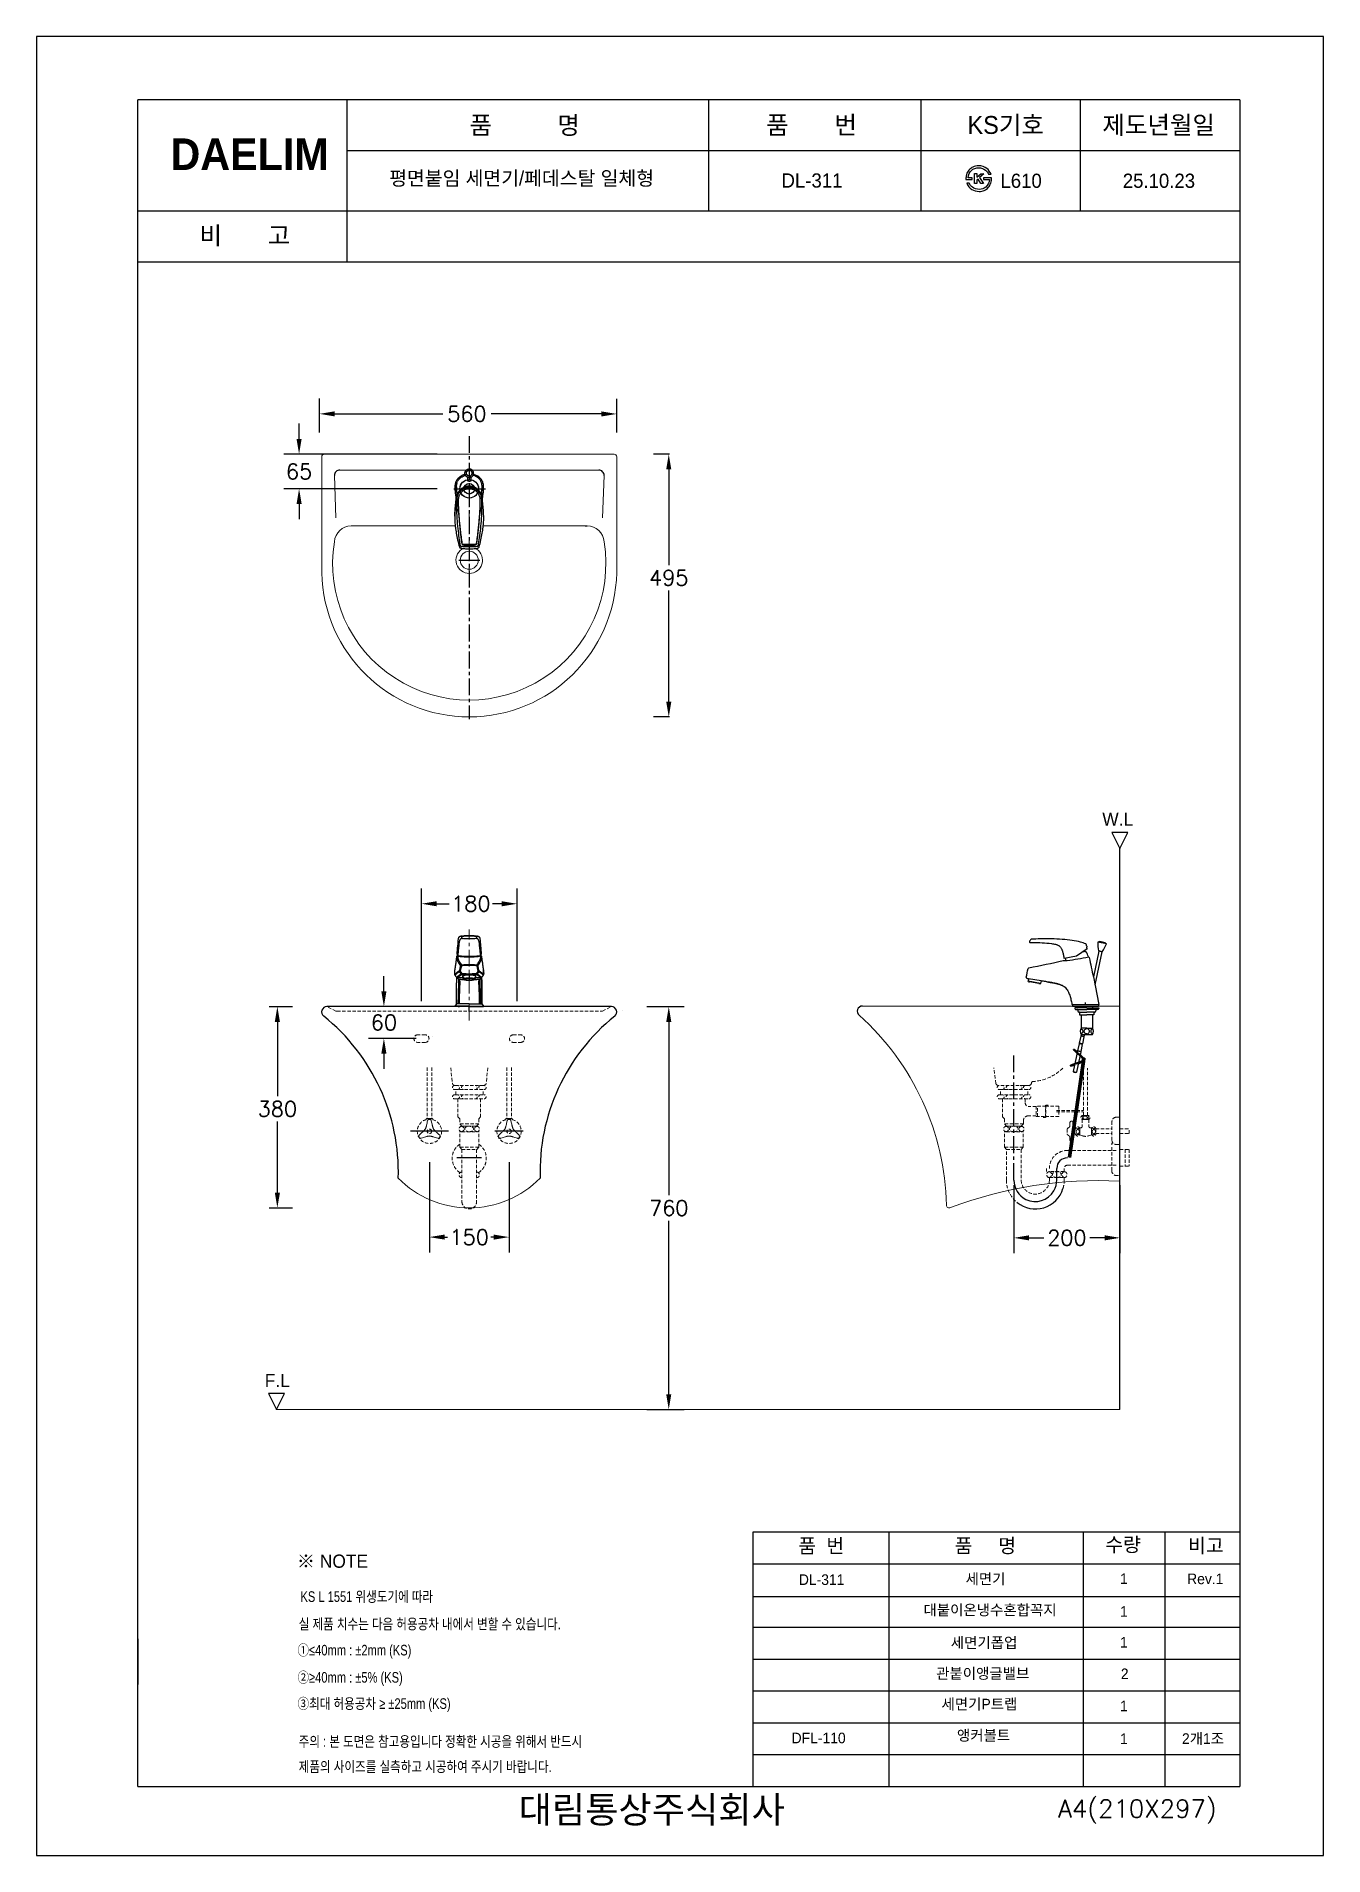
# Model space of a CAD drawing. Extents: x -3185349 to -3182923, y -1645839 to -1642408.
import ezdxf
from ezdxf.enums import TextEntityAlignment as Align

# ---------------------------------------------------------------- set-up
doc = ezdxf.new("R2010")
doc.units = 0
doc.header["$MEASUREMENT"] = 0
doc.linetypes.add('CENTER', pattern=[50.800000000000004, 31.75, -6.35, 6.35, -6.35])
doc.linetypes.add('HIDDEN', pattern=[9.524999999999999, 6.35, -3.175])
doc.layers.get('0').update_dxf_attribs({"linetype": 'CONTINUOUS'})
doc.layers.get('Defpoints').update_dxf_attribs({"linetype": 'CONTINUOUS'})
for name, color, linetype in [('002', 7, 'CONTINUOUS'), ('2', 2, 'HIDDEN'), ('7', 7, 'CONTINUOUS'), ('CENTER', 1, 'CONTINUOUS'), ('Dim', 4, 'CONTINUOUS'), ('ORTHO$3', 7, 'CONTINUOUS'), ('ORTHO$4', 7, 'CONTINUOUS'), ('TEXT', 7, 'CONTINUOUS'), ('YA', 7, 'CONTINUOUS'), ('외형선', 3, 'CONTINUOUS')]:
    doc.layers.add(name, color=color, linetype=linetype)
for name, color, linetype, lineweight in [('1CENTER', 2, 'CENTER', 15), ('6EXTRA', 3, 'CONTINUOUS', 40), ('CEN', 1, 'CENTER', 5), ('drawing', 7, 'CONTINUOUS', 15), ('HID', 252, 'HIDDEN', 15)]:
    doc.layers.add(name, color=color, linetype=linetype, lineweight=lineweight)
doc.styles.add('h', font='', dxfattribs={"height": 30})
doc.styles.add('MtXpl_', font='')
doc.styles.get("Standard").update_dxf_attribs({"font": 'txt.shx', "bigfont": 'ghs.shx'})
doc.styles.add('굴림', font='', dxfattribs={"height": 3.2})
doc.styles.add('스타일1', font='txt.shx', dxfattribs={"bigfont": 'ghs.shx'})
doc.styles.add('타이틀', font='H2GTRM.TTF', dxfattribs={"height": 25})
doc.styles.get('h').set_extended_font_data('Haansoft Batang')
doc.styles.get('MtXpl_').set_extended_font_data('Gulim')
doc.styles.get('굴림').set_extended_font_data('Gulim')
doc.dimstyles.get("Standard").update_dxf_attribs({"dimtxt": 0.18, "dimasz": 0.18, "dimexe": 0.18, "dimexo": 0.0625, "dimgap": 0.09, "dimtad": 0, "dimtih": 1, "dimtoh": 1, "dimdec": 4, "dimzin": 0, "dimdsep": 46, "dimtxsty": 'Standard', "dimcen": 0.09, "dimadec": 0, "dimazin": 0, "dimtfac": 1, "dimtdec": 4, "dimtofl": 0, "dimtmove": 0, "dimatfit": 0, "dimfxl": 0, "dimtolj": 1, "dimtzin": 0, "dimarcsym": 0})
doc.dimstyles.new('Standard$0', dxfattribs={"dimtxt": 0.18, "dimasz": 0.18, "dimexe": 0.18, "dimexo": 0.0625, "dimgap": 0.09, "dimtad": 0, "dimtih": 1, "dimtoh": 1, "dimdec": 4, "dimzin": 0, "dimdsep": 46, "dimtxsty": 'Standard', "dimcen": 0.09, "dimadec": 0, "dimazin": 0, "dimtfac": 1, "dimtdec": 4, "dimtofl": 0, "dimtmove": 0, "dimatfit": 3, "dimfxl": 0, "dimtolj": 1, "dimtzin": 0, "dimarcsym": 0})

msp = doc.modelspace()

# ---------------------------------------------------------------- texts
at = {"color": 3, "style": '굴림', "width": 0.8}
for s, p in [('KS L 1551 위생도기에 따라', (-3184850.886206111, -1645360.181207626)), ('실 제품 치수는 다음 허용공차 내에서 변할 수 있습니다.', (-3184854.279605887, -1645411.870444878)), ('①≤40mm : ±2mm (KS)', (-3184856.558883496, -1645461.188883335)), ('②≥40mm : ±5%%% (KS)', (-3184856.558883496, -1645512.484747336)), ('③최대 허용공차 ≥ ±25mm (KS)', (-3184856.558883496, -1645561.970874174))]:
    msp.add_text(s, height=20, dxfattribs=at).set_placement(p)
at = {"color": 1, "style": '굴림', "width": 0.8}
for s, p in [('주의 : 본 도면은 참고용입니다 정확한 시공을 위해서 반드시', (-3184854.279605887, -1645633.446663921)), ('제품의 사이즈를 실측하고 시공하여 주시기 바랍니다.', (-3184854.279605887, -1645680.858169364))]:
    msp.add_text(s, height=20, dxfattribs=at).set_placement(p)
at = {"layer": '2', "style": 'MtXpl_'}
msp.add_text('※ NOTE', height=25, dxfattribs=at).set_placement((-3184857.668850605, -1645295.883012149))
at = {"layer": 'Dim', "color": 0, "attachment_point": 1, "style": '스타일1'}
for s, insert, char_height in [('{\\fGulim|b0|i0|c129|p50;품       번}', (-3183973.30036375, -1642558.390075917), 33.818717967533), ('{\\fGulim|b0|i0|c129|p50;KS기호}', (-3183594.013812902, -1642558.390075917), 33.818717967533), ('{\\fGulim|b0|i0|c129|p50;제도년월일}', (-3183339.888059203, -1642558.390075917), 33.818717967533), ('{\\fGulim|b0|i0|c129|p50;품          명}', (-3184532.30306713, -1642558.870697051), 33.818717967533), ('{\\fGulim|b0|i0|c129|p50;비       고}', (-3185041.153019161, -1642766.703857489), 33.818717967533), ('{\\fGulim|b0|i0|c129|p50;품  번}', (-3183912.914496588, -1645241.143365797), 26.7463), ('{\\fGulim|b0|i0|c129|p50;품     명}', (-3183618.270137639, -1645240.948661502), 26.7463), ('{\\fGulim|b0|i0|c129|p50;수량}', (-3183334.393046575, -1645238.75689539), 26.7463), ('{\\fGulim|b0|i0|c129|p50;비고}', (-3183178.393045733, -1645240.68566453), 26.7463), ('{\\fGulim|b0|i0|c129|p50;1\\P}', (-3183306.467077781, -1645306.387274681), 20), ('{\\fGulim|b0|i0|c129|p50;1\\P}', (-3183306.467077781, -1645368.198211638), 20), ('{\\fGulim|b0|i0|c129|p50;1\\P}', (-3183306.467077781, -1645426.387328013), 20), ('{\\fGulim|b0|i0|c129|p50;2\\P}', (-3183305.078108981, -1645485.808474301), 20), ('{\\fGulim|b0|i0|c129|p50;1\\P}', (-3183306.467077781, -1645546.387328013), 20), ('{\\fGulim|b0|i0|c129|p50;1\\P}', (-3183306.467077781, -1645608.198264969), 20)]:
    msp.add_mtext(s, dxfattribs=dict(at, insert=insert, char_height=char_height))
for s, insert, char_height, width in [('{\\fGulim|b0|i0|c129|p50;평면붙임 세면기/페데스탈 일체형}', (-3184683.826071295, -1642662.363582075), 26.7463, 561.5836806839434), ('{\\fGulim|b0|i0|c129|p50;DL-311}', (-3183944.466762193, -1642666.629896834), 26.7463, 168.305689062945), ('{\\fGulim|b0|i0|c129|p50;L610}', (-3183531.905266393, -1642667.123527559), 26.7463, 168.305689062945), ('{\\fGulim|b0|i0|c129|p50;25.10.23}', (-3183301.404185751, -1642667.123527559), 26.7463, 168.305689062945), ('{\\fGulim|b0|i0|c129|p50;DL-311}', (-3183911.780326195, -1645308.278073146), 20, 17), ('{\\fGulim|b0|i0|c129|p50;세면기}', (-3183597.736309795, -1645306.753685637), 20, 146.9999884754943), ('{\\fGulim|b0|i0|c129|p50;Rev.1}', (-3183180.12326046, -1645306.753685637), 20, 146.9999884754943), ('{\\fGulim|b0|i0|c129|p50;대붙이온냉수혼합꼭지}', (-3183676.999215989, -1645365.46270939), 20, 290), ('{\\fGulim|b0|i0|c129|p50;세면기폽업}', (-3183625.544764883, -1645427.143365636), 20, 314.9999884754943), ('{\\fGulim|b0|i0|c129|p50;관붙이앵글밸브}', (-3183653.121254926, -1645485.143365636), 20, 211.9999884754943), ('{\\fGulim|b0|i0|c129|p50;세면기P트랩}', (-3183642.979656004, -1645542.869957902), 20, 211.9999884754943), ('{\\fGulim|b0|i0|c129|p50;DFL-110}', (-3183925.437347484, -1645606.814837873), 20, 147.0000067674264), ('{\\fGulim|b0|i0|c129|p50;앵커볼트}', (-3183613.9760117, -1645601.869957902), 20, 211.9999884754943), ('{\\fGulim|b0|i0|c129|p50;2개1조}', (-3183189.824075376, -1645607.944160983), 20, 211.9999884754943), ('{\\fGulim|b0|i0|c129|p50;       대림통상주식회사\\P}', (-3184567.199551956, -1645726.954300734), 50, 1090)]:
    msp.add_mtext(s, dxfattribs=dict(at, insert=insert, char_height=char_height, width=width))
at = {"layer": 'TEXT', "color": 7, "style": '타이틀'}
for s, p in [('W.L', (-3183310.937239454, -1643884.35074066, -9.8749079488614e-06)), ('F.L', (-3184894.599507031, -1644942.729915536))]:
    msp.add_text(s, height=25, dxfattribs=at).set_placement(p, align=Align.MIDDLE)
at = {"layer": 'YA', "color": 7}
msp.add_text('A4(210X297)', height=33.818717967533, dxfattribs=at).set_placement((-3183423.181885148, -1645766.96876548))
at = {"layer": 'YA', "color": 7, "insert": (-3185095.883844494, -1642600.699598014), "char_height": 59.43718508953618, "width": 290.8713775493957, "attachment_point": 1, "style": 'h'}
msp.add_mtext('{\\fHYGraphic-Medium|b1|i0|c129|p18;DAELIM}', dxfattribs=at)

# ---------------------------------------------------------------- blocks, each defined once
blk = doc.blocks.new('A$C60B437B5')
at = {"layer": '7'}
for p, q in [((94.75419410727045, 379.5420306099975), (71.25922035301483, 375.3992328261181)), ((114.819183740794, 393.5916876055437), (94.75419410727045, 379.5420306099975)), ((112.1234684023038, 388.5957193137704), (106.1900394053082, 387.5494956935124)), ((112.3815316150358, 377.4715300901964), (117.7198776157838, 378.4128245224922)), ((113.97189946461, 398.7712857172476), (114.3192014029482, 396.8016385484286)), ((136.8977032588755, 389.2209961491806), (126.5503814686253, 340.5406745023599)), ((142.7665888632218, 387.9735260042701), (129.5610085194567, 325.8461551059002)), ((138.1947446917147, 407.3474321895485), (135.1929712534511, 406.4519679381299)), ((151.3324066655587, 403.0214250396391), (135.1929712535348, 406.4519679380526)), ((143.4461286588266, 388.1419005304354), (136.3453968548693, 389.6512076681181)), ((136.7325311308814, 389.2561045689165), (137.8758508596256, 389.0130844584285)), ((141.7884412625135, 388.1814376952223), (137.8758508596256, 389.0130844584285)), ((138.1947446917147, 407.3474321895485), (138.2250637797388, 407.3409876684029)), ((141.7884412625135, 388.1814376952223), (142.9317609912578, 387.9384175847365)), ((148.9240492118261, 405.0668481116252), (148.9543682998519, 405.0604035904864)), ((148.9543682998519, 405.0604035904864), (151.3324066655587, 403.0214250396391)), ((4.372391971830439, 337.3419255420179), (3.505376381304814, 332.4248357862659)), ((4.389928312204574, 331.6826085873679), (3.505376381304814, 332.4248357862659)), ((27.14076245360229, 328.257279522267), (3.505376381304814, 332.4248357862659)), ((28.01037604009434, 333.1891032452261), (4.372391971830439, 337.3419255420179)), ((4.389928312204574, 331.6826085873679), (6.113954727003147, 331.3786162149693)), ((24.33228531069108, 328.1662329895805), (6.113341880001826, 331.3787242764299)), ((23.9036325740035, 328.0387307100675), (6.472535345703363, 331.1123034547693)), ((24.3317321101058, 328.1663305337695), (26.05569887850652, 327.8623486786653)), ((26.05569887850652, 327.8623486786653), (27.14076245360229, 328.257279522267)), ((28.01037604009434, 333.1891032452261), (27.14076245360229, 328.257279522267)), ((28.50277991658731, 333.1022791563912), (28.01037604009434, 333.1891032452261)), ((126.5503814686253, 340.5406745023599), (137.1605137547849, 288.7538566581923)), ((86.3866829595845, 288.7538566581923), (86.28534305028734, 289.222814193892)), ((86.38655913418552, 288.7538566581923), (115.5427535278268, 288.7538566581923)), ((87.38668295958814, 288.7538566581923), (87.38668295958814, 285.7538566581927)), ((87.38668295958814, 285.7538566581927), (114.9050838428157, 285.7538566581927)), ((91.66051377238728, 282.4680788963899), (91.66051377238728, 280.9680788963913)), ((114.1605137723873, 282.4680788963899), (91.66051377238728, 282.4680788963899)), ((93.1605137723891, 279.4680788963904), (95.6605137723891, 279.4680788963904)), ((95.6605137723891, 279.4680788963904), (114.1605137723873, 279.4680788963904)), ((97.16051377238546, 277.9680788963917), (97.16051377238546, 276.4680788963908)), ((99.16051377238728, 274.4680788963904), (114.1605137723873, 274.4680788963904)), ((103.6605137723855, 285.7538566581927), (103.6605137723855, 282.4680788963899)), ((114.1605137723873, 282.4680788963899), (136.6605137723873, 282.4680788963899)), ((132.6605137723855, 279.4680788963904), (114.1605137723873, 279.4680788963904)), ((129.1605137723873, 274.4680788963904), (114.1605137723873, 274.4680788963904)), ((114.9050838428157, 285.7538566581927), (136.1605137547867, 285.7538566581927)), ((115.5427535278268, 288.7538566581923), (137.1605137547849, 288.7538566581923)), ((124.6605137723855, 285.7538566581927), (124.6605137723855, 282.4680788963899)), ((131.1605137723855, 277.9680788963917), (131.1605137723855, 276.4680788963908)), ((135.1605137723855, 279.4680788963904), (132.6605137723855, 279.4680788963904)), ((136.1605137547867, 288.7538566581923), (136.1605137547867, 285.7538566581927)), ((136.6605137723873, 282.4680788963899), (136.6605137723873, 280.9680788963913)), ((100.6605137723891, 272.9680788963917), (100.6605137723891, 269.4680788963904)), ((100.6605137723891, 269.4680788963904), (114.1605137723873, 269.4680788963904)), ((103.6605137723855, 269.4680788963904), (103.6605137723855, 244.2538566581918)), ((114.1605137723873, 244.2538566581918), (103.6605137723855, 244.2538566581918)), ((127.6605137723855, 269.4680788963904), (114.1605137723873, 269.4680788963904)), ((114.1605137723873, 244.2538566581918), (124.6605137723855, 244.2538566581918)), ((124.6605137723855, 269.4680788963904), (124.6605137723855, 244.2538566581918)), ((127.6605137723855, 272.9680788963917), (127.6605137723855, 269.4680788963904)), ((99.82704878598815, 214.8172789383505), (96.916285114532, 201.1232125281406)), ((105.6959343904382, 213.5698087934445), (99.82704878598815, 214.8172789383505)), ((102.883350641092, 229.1960486691817), (99.97258696964127, 215.501982258874)), ((105.8414725739894, 214.2545121139635), (99.97258696964127, 215.501982258874)), ((100.3161225864169, 214.7133230929437), (100.4616607699718, 215.3980264134627)), ((105.6959343904382, 213.5698087934445), (102.785170718982, 199.8757423832346)), ((108.7522362454438, 227.9485785242734), (102.883350641092, 229.1960486691817)), ((103.5617802414599, 232.387808994303), (103.0288888246487, 229.880751989703)), ((108.897774428995, 228.6332818447925), (103.0288888246487, 229.880751989703)), ((103.3724244414243, 229.0920928237726), (103.5179626249756, 229.7767961442939)), ((103.6605137723855, 232.2538566581914), (124.6605137723855, 232.2538566581914)), ((105.2068605901077, 213.6737646388535), (105.3523987736589, 214.3584679593725)), ((108.7522362454438, 227.9485785242734), (105.8414725739894, 214.2545121139635)), ((108.2631624451114, 228.0525343696825), (108.4087006286627, 228.7372376902015)), ((109.667351362601, 232.2538566581914), (108.897774428995, 228.6332818447925)), ((105.4316735581251, 182.5679154462607), (79.10722356688711, 0.9046298137564008)), ((105.9907799687207, 182.4490737100125), (79.66924053427829, 0.7918495102351244)), ((80.91063734702584, 0.5427376195686975), (108.0567375117171, 186.0993032576714)), ((81.95266783860279, 0.333632695807637), (108.8400104392549, 184.6859056204441)), ((82.86330474770512, 173.6049579284729), (83.00623734909823, 173.1318902029595)), ((109.7818690297499, 181.1278663073283), (83.58542889809723, 0.005985491981618907)), ((109.9162978648346, 181.6146791233489), (83.61526353024783, -1.442693019271246e-06)), ((104.4982053661461, 181.8809573091532), (86.8225424461998, 175.7195876409485)), ((86.8225424461998, 175.7195876409485), (86.96547504759292, 175.2465199154351)), ((86.96547504759292, 175.2465199154351), (104.6411379675392, 181.4078895836399)), ((96.77074693099894, 200.4385092076182), (88.66219098910369, 162.2907527789605)), ((89.58247811792535, 204.0706705312271), (89.25948871053333, 203.6966375859008)), ((90.53412768048292, 174.4879793819512), (91.31246039674988, 174.7592900315856)), ((92.33932434255803, 200.5284931121371), (92.01633493517147, 200.1544601668086)), ((92.01633493517147, 200.1544601668086), (105.6578016909152, 187.3364290933584)), ((105.2582457960416, 188.3893925600607), (92.33932434255803, 200.5284931121371)), ((102.6396325354181, 199.191039062719), (94.53107659352281, 161.0432826340591)), ((96.50866731005954, 199.2055215309204), (95.90797697549351, 199.7699525787464)), ((102.6396325354181, 199.191039062719), (96.77074693099894, 200.4385092076182)), ((102.785170718982, 199.8757423832346), (96.916285114532, 201.1232125281406)), ((97.25982073141131, 200.3345533622148), (97.40535891496256, 201.0192566827338)), ((97.93736151212943, 177.0685932228268), (104.7689263792345, 179.449935113618)), ((108.209963588708, 188.2105470179356), (101.6215374035237, 194.4012780499718)), ((102.1505587350002, 199.2949949081224), (102.2960969186497, 199.9796982286437)), ((105.1615883491577, 181.2972644399331), (104.6411379675392, 181.4078895836399)), ((105.4572119878067, 186.4936928245418), (104.6577292750244, 182.7324223820181)), ((104.6578576133434, 182.7323951028932), (106.2881676881007, 182.3858619989248)), ((105.5810911453373, 188.7693311056039), (105.193503856488, 188.3204915711547)), ((105.193503856488, 188.3204915711547), (105.8023584666698, 187.7483890654564)), ((106.0015599121398, 186.3779881013413), (105.2020771993994, 182.6167176589108)), ((106.2559836433393, 186.3239086678861), (105.4573403261275, 186.4936655454123)), ((105.5810911453373, 188.7693311056039), (109.5066090414985, 187.9349365188039)), ((106.1899457556101, 188.1972285998625), (105.5810911453373, 188.7693311056039)), ((106.2303424030797, 188.1581773347573), (106.0704478175667, 187.4059324536636)), ((106.1899457556101, 188.1972285998625), (110.115463651684, 187.3628340131056)), ((106.2881676881007, 182.3858619989248), (107.1198144513692, 186.2984524018559)), ((110.4769633135693, 185.584868382686), (107.0827740138484, 186.3063255899367)), ((110.115463651684, 187.3628340131056), (109.5066090414985, 187.9349365188039)), ((110.4505569087287, 185.5904812373699), (109.7901246223882, 182.4833916179425)), ((109.7980008720479, 182.2927630973134), (110.4968604918176, 185.5806391069557)), ((109.8243792680951, 181.634217024204), (109.9162978648346, 181.6146791233489)), ((88.66219098910369, 162.2907527789605), (94.53107659352281, 161.0432826340591)), ((88.66219098907823, 162.2907527789673), (89.43242689901672, 161.1046934873909)), ((89.43242689901672, 161.1046934873909), (93.34501730194643, 160.2730467241188)), ((94.53107659352281, 161.0432826340591), (93.34501730194643, 160.2730467241188))]:
    blk.add_line(p, q, dxfattribs=at)
for points in [[(102.918728803641, 243.1099039767644, -0.03864455339904184), (103.6216869114214, 242.874829613301, -0.09923266320467948), (105.2158335012227, 241.7893905641238, -0.09772396573472668), (106.2762933666563, 240.1720689595998, -0.09668326976021187), (106.6507113716507, 238.2538566581904, -0.09668326976021818), (106.2762933666563, 236.3356443567834, -0.097723965734745), (105.2158335012227, 234.7183227522594, -0.09923266320468782), (103.6216869114214, 233.6328837030821, -0.0386445533990412), (102.918728803641, 233.3978093396188, -0.1003264732363514)], [(114.1605137723873, 233.2538566581904, -0.1003264732363513), (112.2905587470468, 233.6328837030821, -0.09923266320468234), (110.696412157251, 234.7183227522594, -0.09772396573472465), (109.6359522918174, 236.3356443567834, -0.09668326976020096), (109.261534286823, 238.2538566581904, -0.0966832697601965), (109.6359522918174, 240.1720689595998, -0.09772396573472242), (110.696412157251, 241.7893905641238, -0.09923266320467948), (112.2905587470468, 242.874829613301, -0.1003264732363477), (114.1605137723873, 243.2538566581904)], [(114.1605137723873, 233.2538566581904, 0.1003264732363513), (116.0304687977277, 233.6328837030821, 0.09923266320468234), (117.6246153875236, 234.7183227522594, 0.09772396573472465), (118.685075252959, 236.3356443567834, 0.09668326976020096), (119.0594932579534, 238.2538566581904, 0.0966832697601965), (118.685075252959, 240.1720689595998, 0.09772396573472242), (117.6246153875236, 241.7893905641238, 0.09923266320467948), (116.0304687977277, 242.874829613301, 0.1003264732363477), (114.1605137723873, 243.2538566581904)], [(125.4022987411299, 243.1099039767644, 0.03864455339904184), (124.6993406333495, 242.874829613301, 0.09923266320467948), (123.1051940435536, 241.7893905641238, 0.09772396573472668), (122.0447341781182, 240.1720689595998, 0.09668326976021187), (121.6703161731239, 238.2538566581904, 0.09668326976021818), (122.0447341781182, 236.3356443567834, 0.097723965734745), (123.1051940435536, 234.7183227522594, 0.09923266320468782), (124.6993406333495, 233.6328837030821, 0.0386445533990412), (125.4022987411299, 233.3978093396188, 0.1003264732363514)]]:
    blk.add_lwpolyline(points, format="xyb", dxfattribs=at)
for centre, radius, start, end in [((9.322986682342162, 410.1921633522345), 1.5000013857, 93.69655329946563, 151.314076917032), ((7.783309512677079, 407.1997434117968), 1.5000011714, 154.2971509197985, 270.8051919597678), ((112.2102924911378, 388.1033154372624), 0.5, 34.09768124973049, 99.99999999952846), ((111.7883170713612, 401.581977711666), 1.5, 12.94405111780823, 66.1921782444072), ((83.6414282008227, 368.7624262859929), 35, 15.88088929895332, 34.0976812497359), ((116.6527729559875, 376.7212904709929), 2, 12.54192289473285, 57.75421194463953), ((205.0980138486848, 402.8071058322773), 70, 177.0152900349719, 190.832671107118), ((136.836486976259, 389.7451783692752), 0.5, 190.832671105415, 257.9999999998259), ((133.241345462091, 357.5899821335581), 50, 71.72041935884832, 84.27958064115496), ((143.0357168366318, 388.4274913850998), 0.5, 258.0000000001439, 325.1673288945866), ((85.9884735591113, 428.1246201783317), 70, 325.1673288927936, 338.9847099651641), ((5.478757616385337, 355.8869478871923), 1.9999998436, 103.7821654368735, 164.2289609664412), ((108.8836200421993, 373.2133057598382), 35, 175.6304533653748, 182.558546068908), ((1.95368023348783, 339.7776035468512), 2, 167.6446493488498, 258.9831117537149), ((6.559359434506405, 331.6047073312682), 0.5, 206.8698976459218, 259.9999999999414), ((23.99045666280654, 328.5311345865687), 0.5, 259.9999999999414, 313.1301023512569), ((93.1605137723891, 280.9680788963913), 1.5, 180, 270), ((95.6605137723891, 277.9680788963917), 1.5, 0, 90), ((99.16051377238728, 276.4680788963908), 2, 180, 270), ((99.16051377238728, 272.9680788963917), 1.5, 0, 90), ((129.1605137723873, 272.9680788963917), 1.5, 90, 180), ((129.1605137723873, 276.4680788963908), 2, 270, 0), ((132.6605137723855, 277.9680788963917), 1.5, 90, 180), ((135.1605137723855, 280.9680788963913), 1.5, 270, 0), ((111.6605137723873, 238.2538566581927), 10, 143.1301023541039, 216.8698976458961), ((111.6605137723873, 238.2538566581927), 10, 143.1301023541039, 216.8698976458649), ((116.6605137723873, 238.2538566581927), 10, 323.1301023541039, 36.86989764589613)]:
    blk.add_arc(centre, radius, start, end, dxfattribs=at)
for points in [[(112.3938223694222, 402.9543345655195), (102.3082413699467, 406.358473251343), (86.75144945363172, 409.411562563336), (67.95018365683973, 411.4570627102346), (47.41612496894049, 412.4669877350918), (26.82882414620508, 412.4659050098142), (9.226265887327827, 411.689234229156)], [(8.007139251612898, 410.912148643469), (6.431765204635667, 407.8502805358351)], [(7.804392192956584, 405.6996425118284), (12.90779708130685, 405.7374916708584), (30.26465051197192, 405.2662025637089), (47.54671379634783, 403.5373345344572), (55.47725345847539, 402.1898223890701)], [(55.47746793495389, 402.1906800329537), (57.59692421968066, 401.6245407115427), (59.6207664807298, 400.772920885526), (61.50910798498444, 399.6521241392559), (63.22613828371686, 398.2833768420248), (64.73955676811056, 396.692459695668), (66.02094414505882, 394.909234504418), (67.04610994374889, 392.9673254633865), (67.79525663941968, 390.9049701202473)], [(67.7954250595576, 390.9055000413871), (68.56499570295455, 388.0886940634689), (70.02933753202342, 381.8456586075688), (71.23626265807616, 375.5327482990713), (71.25922035301483, 375.3992328261181)], [(69.89166712288534, 371.3869761304902), (70.15278022518942, 371.4015012136922), (70.94074935388744, 371.4474345008914), (72.26510008798869, 371.5316837917901), (112.3815316150376, 377.4715300901964)], [(113.9718994646137, 398.7712857172544), (113.6128085806304, 400.3386390856183), (113.250200983739, 401.9179769393616)], [(114.7635451107471, 393.8337084971743), (114.6042907878036, 394.5938261892313), (114.483200428449, 395.3068530091484), (114.4007363000492, 395.9226860943652), (114.3512358933749, 396.3981274729024), (114.3264574401383, 396.6987293966251), (114.3192014029501, 396.8016385484377)], [(5.002293061088494, 357.8293739692906), (69.89166712288534, 371.3869761304902)], [(3.869524009305678, 337.3694048500663), (4.068034486208489, 337.3592240530677), (4.372416857806456, 337.3419240857668)], [(38.85382974818822, 331.4800308360911), (30.14448758388608, 332.8461988142924), (28.50277991658913, 333.1022791563912)], [(38.85383031628589, 331.4800364729915), (44.95308083488635, 330.4771282930908), (50.95194584918499, 329.3963657475927), (56.01097019678673, 328.3484292382916)], [(56.01096513898665, 328.3484169359911), (52.30482106599084, 329.1317551697914), (48.21315560258881, 329.9058630260918), (43.72903524968933, 330.6840870901913), (38.85382974818822, 331.4800308360911)], [(56.01095578848799, 328.3483798878904), (61.13375496618755, 327.0446126409904), (65.94072773088737, 325.4118215906913), (70.04811308838725, 323.4105981529926), (72.45900915978564, 321.7159145354906)], [(72.45961154818542, 321.7166471996909), (70.99550223309052, 322.80778103749), (68.60870030898695, 324.2074738597914), (66.08164260448757, 325.3550301574926), (63.52614255298431, 326.2973006865916), (61.0040913551893, 327.0821431338907), (58.51755864418919, 327.7521442191908), (56.01096513898665, 328.3484169359911)], [(72.45900915978564, 321.7159145354906), (73.11176601928491, 321.1579398518909)], [(73.11221262438448, 321.1576755594926), (72.45961154818542, 321.7166471996909)], [(73.11221262448453, 321.1576755595904), (76.0799555502872, 317.9058086479897), (78.46591213618922, 314.1652767443923), (80.37915133828574, 310.1509982331906), (81.9372588470851, 306.0146490295908), (83.24052608139027, 301.8363707093924), (84.36159805178431, 297.6504951671898), (85.35619746058728, 293.4573581476905), (86.28519003398651, 289.2227811574928)], [(82.86443385279381, 173.6051646348976), (82.88474092601064, 173.747908563784), (83.05522072417443, 173.9527701961372), (83.3771380239341, 174.1954802909952), (83.84170803026063, 174.4694170921723), (84.43625416422219, 174.7671071133066), (85.14455427082066, 175.080429154945), (85.94728352472885, 175.4008359586958), (86.8225424461998, 175.7195876409485)], [(86.96547504759292, 175.2465199154351), (86.09021612612196, 174.9277682331824), (85.287486872312, 174.6073614293862), (84.57918676571353, 174.29403938775), (83.98464063175197, 173.9963493666157), (83.52007062532721, 173.7224125654795), (83.19815332557482, 173.4797024706215), (83.02767352740557, 173.2748408382706), (83.0073664541942, 173.1320969093842)], [(83.0073664541942, 173.1320969093842), (83.01328427653243, 173.1134169183081), (83.1553797136985, 172.9998348629276), (83.45008421018247, 172.9371934884982), (83.88935809576833, 172.9272016795692), (84.46121709523322, 172.9701317464303), (85.15005947450845, 173.0648120109383), (85.93709195797601, 173.2086588214445), (86.80084277414608, 173.3977471222345), (87.71774780617488, 173.6269176444005), (88.66279382778885, 173.8899177883325), (89.61020115996871, 174.1795723171815), (90.53412768048474, 174.4879793819512)], [(92.01633493517147, 200.1544601668086), (91.34639411238823, 200.8016541938052), (90.74338563658966, 201.4208597760505), (90.22376084691314, 201.9951853115565), (89.80169736678545, 202.5089623768388), (89.48871168261576, 202.9481737421399), (89.29334468495654, 203.3008360085562), (89.22092837234231, 203.5573268031446), (89.26043612426838, 203.6959895017815)], [(89.58342553166403, 204.0700224471123), (89.54391777972887, 203.9313597484754), (89.61633409234491, 203.6748689538847), (89.81170109000414, 203.3222066874685), (90.12468677422476, 202.882995322256), (90.54675025435245, 202.369218256976), (91.0663750439835, 201.794892721379), (91.6693835197766, 201.175687139136), (92.33932434255803, 200.5284931121371)], [(95.90797697549533, 199.7699525787464), (95.18936855357424, 200.4274912232693), (94.44168199946034, 201.0774490803253), (93.68531129490475, 201.7020965135855), (92.94088891661886, 202.284393077877), (92.22872242269659, 202.8084529435221), (91.5682402411876, 203.2599784942424), (90.977461347602, 203.6266506567238), (90.4725033874729, 203.8984652341189), (90.06714268981523, 204.068006048082), (89.77243819342402, 204.1306474224659), (89.59642956823882, 204.0846804728578), (89.58342553166403, 204.0700224471123)], [(93.28484451506483, 176.5852744890974), (93.28586707589238, 176.6463949313895), (93.38744477679029, 176.7712392643391), (93.59893921725416, 176.9233535478695), (93.91222278462192, 177.0968921153978), (94.31525616705585, 177.2851859770974), (94.7925510176101, 177.4809991054001), (95.32576516292647, 177.6768065116214), (95.89440748239394, 177.8650834270086), (96.47662537060569, 178.0385944751804), (97.05004452057437, 178.1906717239115), (97.59262875601235, 178.3154709298508), (98.08352686899707, 178.4081961294639), (98.50387392033736, 178.465283945374), (98.83751620872499, 178.4845405247772), (99.0716320478532, 178.4652258481281)], [(93.42370213830691, 176.4964745661671), (93.29810968860329, 176.5536182466569), (93.28484451506483, 176.5852744890974)], [(98.05535572054578, 177.6229438613238), (97.70278316854274, 177.480701308895), (97.16956902322636, 177.2848939026783), (96.60092670375161, 177.0966169872911), (96.01870881554714, 176.9231059391193), (95.44528966548751, 176.7710286904291), (94.90270543005136, 176.6462294844898), (94.41180731706663, 176.5535042848744), (93.99146026572635, 176.4964164689711), (93.65781797742784, 176.4771598895202), (93.42370213830691, 176.4964745661671)], [(97.56783507350701, 196.7351608289976), (97.54390930580485, 196.6789086136184), (97.58592638813752, 196.523542267186), (97.62179733284938, 196.4569757737665)], [(97.73080600699359, 196.7598051116186), (97.59282916630582, 196.7586848133458), (97.56783507350701, 196.7351608289976)], [(97.62179733284938, 196.4569757737665), (97.71726572048647, 196.2985564156741), (97.93288000605571, 196.0125971390351), (98.22448330857878, 195.676653692057), (98.5808694768184, 195.3036361928337), (98.98834279014591, 194.907879494828), (99.4312442775772, 194.5045923058972), (99.89255348337065, 194.1092727265884), (100.3545425535249, 193.7371126665987), (100.7994575072025, 193.4024140284571), (101.2102005120323, 193.1180390929369), (101.5709869448074, 192.894916229465), (101.8679519853158, 192.7416199244537), (102.0896834334599, 192.6640412690442)], [(101.5038557587941, 193.8468609738941), (101.239619963726, 194.1202101877882), (100.8321466504367, 194.5159668858826), (100.3892451628708, 194.9192540747679), (99.92793595707735, 195.3145736540789), (99.4659468869213, 195.6867337140663), (99.02103193329094, 196.0214323522966), (98.61028892842114, 196.3058072877259), (98.24950249564608, 196.5289301512), (97.95253745513037, 196.6822264562113), (97.73080600699359, 196.7598051116186)], [(99.21048967099705, 178.3764259252455), (99.20946711030592, 178.3153054829988), (99.10788940936982, 178.1904611499606), (98.89639496880773, 178.0383468664734), (98.58311140153091, 177.8648082988996), (98.18007801909698, 177.6765144371977), (98.05535572054578, 177.6229438613238)], [(98.70181123160546, 178.4793863005432), (98.44017880003958, 178.3378760244561), (98.18068695987859, 178.2137960620814)], [(99.0716320478532, 178.4652258481281), (99.19722449755682, 178.4080821676428), (99.21048967099705, 178.3764259252455)], [(101.7460757317895, 192.8015247293949), (101.5646200270949, 193.037216296256), (101.378030302576, 193.2561138222552)], [(102.2526543669392, 192.6886855516675), (102.2765801347323, 192.7449377670011), (102.2345630523087, 192.9003041134767), (102.1032237199615, 193.1252899649887), (101.8876094344887, 193.4112492415845), (101.5960061319129, 193.7471926886944), (101.5038557587941, 193.8468609738941)], [(102.0896834334599, 192.6640412690442), (102.2276602741931, 192.6651615674102), (102.2526543669392, 192.6886855516675)], [(104.4982053661461, 181.8809573091532), (104.680374941383, 181.9670547241383), (104.8441523453039, 182.0920442405798), (104.9788391658149, 182.2479879697487), (105.0810361858767, 182.4310044581118), (105.1063664187222, 182.4953643873089)], [(105.2800350031357, 181.8516070500248), (105.1603215486466, 181.7247681773863), (104.9147285307208, 181.5372403158192), (104.6411379675392, 181.4078895836399)], [(105.1063664187222, 182.4953643873089), (105.1441841809265, 182.6290231998103)], [(105.9558788504364, 186.4589028206858), (105.9665191070253, 186.5968121334201), (105.9476325348824, 186.805459302547), (105.8880529729413, 187.002715233454), (105.7892391365131, 187.1836277887398), (105.6578016909152, 187.3364290933584)], [(105.8023584666716, 187.7483890654564), (105.9027657341267, 187.6438952509232), (105.9923591384013, 187.5294344949764), (106.0704478175667, 187.4059324536636)], [(105.9436668937105, 186.3902936423317), (105.9558788504364, 186.4589028206858)], [(106.0704478175667, 187.4059324536636), (106.1820153054123, 187.1681799212927), (106.2592454587066, 186.896721176128), (106.2863785975878, 186.610295754346), (106.2559836433411, 186.3239086678861)], [(106.2303424030797, 188.1581773347573), (106.2102924131814, 188.1778364051927), (106.1899457556137, 188.1972285998602)], [(107.082774013852, 186.3063255899367), (107.0613325000522, 186.5116815202002), (107.0218045939982, 186.7239555381382), (106.9644527692999, 186.9373030565741), (106.8894591164117, 187.1496896603837), (106.7957138103429, 187.3619861942955), (106.6818347818225, 187.5736996096309), (106.5481021211144, 187.780702539507), (106.3957045389907, 187.9783382453472), (106.2303424030797, 188.1581773347573)], [(108.4149529182305, 186.0231622224358), (108.4999500175418, 185.8860948941553), (108.566194958139, 185.7513332392743), (108.6165097670819, 185.6192956742864), (108.6539918953913, 185.4878661300465), (108.6883314978695, 185.3555981571928), (108.73185718071, 185.2251385450215), (108.7789084135984, 185.0954843384777), (108.8128778341179, 184.963155688419), (108.8307555459342, 184.8276404372511), (108.8400104392549, 184.6859056204441)], [(108.8400104392549, 184.6859056204441), (108.8521142738591, 184.4880045209804), (108.8713353308431, 184.2926994169732), (108.8985964265266, 184.0987913807605), (108.9353855509307, 183.8999105448322), (108.9774700135804, 183.685970420792), (109.0108205640099, 183.4450953923799), (109.0279713310629, 183.1697724493295), (109.0488963672124, 182.8638135132194), (109.0968415973221, 182.5341479465299), (109.182060152034, 182.1986827404628), (109.2786880235781, 181.8776077242767), (109.367876999142, 181.5864576536062), (109.4492109904531, 181.339812336186), (109.5245024261221, 181.1443575490528), (109.5995586095341, 181.0136967256078), (109.6700792077554, 180.9572038798608), (109.7287040040483, 180.9810070344422), (109.7719501939173, 181.0848856567343), (109.7792412540566, 181.1226156331866)], [(109.7141482411826, 184.5001018948089), (109.7096940262254, 184.6455548902502), (109.6981413236335, 184.7826336764176), (109.6745673421919, 184.9126039991659), (109.6439862859479, 185.0376740374684), (109.6195921428643, 185.1634731178472), (109.6040164991991, 185.2915821706954), (109.588350409269, 185.4174606876625), (109.5678611570311, 185.5418793171173), (109.5436223880552, 185.666163989021), (109.5189397453869, 185.7885025784065)], [(109.7792412540566, 181.1226156331866), (109.8024801009906, 181.2572193638396), (109.820320245919, 181.4803853446749), (109.8243787691736, 181.7463309544489), (109.812632744115, 182.0482755502023), (109.7937052837551, 182.372620647174), (109.788080327362, 182.6983736793493), (109.7947991061319, 183.0032132451827), (109.7997411031247, 183.2769765755272), (109.7882855110965, 183.5146866977668), (109.7661590334901, 183.7243840898889), (109.7450995365853, 183.9193446060715), (109.7296253063359, 184.1101011163817), (109.7193848128882, 184.3034094891657), (109.7141482411826, 184.5001018948089)], [(110.1558602992391, 187.3237827479572), (110.1358103093407, 187.3434418183972), (110.115463651684, 187.3628340131056)], [(110.1558602992391, 187.3237827479572), (110.3078441494217, 187.1480045817036), (110.4290140822395, 186.9540306344782), (110.5177044445645, 186.7455923557502), (110.5737574748673, 186.5251745794096), (110.5972223860972, 186.2934103277364), (110.5876029570136, 186.0543534629021), (110.5567297457419, 185.86230158997)], [(110.5567297457419, 185.86230158997), (110.546243627623, 185.8157927154996), (110.4769633135693, 185.584868382686)]]:
    blk.add_spline(points, degree=3, dxfattribs=at)
for points in [[(114.819183740794, 393.591687605546), (114.8006383656775, 393.672361427811), (114.7820917382087, 393.753034962496), (114.7635451107471, 393.8337084971743)], [(1.592863554833457e-06, 340.2055518722107), (1.184682103439627, 345.6138801032369), (2.369362614010242, 351.022208334263), (3.554043124588134, 356.4305365652915)], [(118.6050480233844, 377.1555983488922), (121.2534925051314, 364.9506237333815), (123.9019369868784, 352.7456491178707), (126.5503814686253, 340.5406745023599)]]:
    blk.add_open_spline(points, degree=3, dxfattribs=at)
blk.add_open_spline([(1.571483579293272, 337.8144617492392), (1.926364891625781, 337.7453712483014), (2.692249170331706, 337.5963520809676), (3.458390636897093, 337.4486604132624), (3.869524009305678, 337.3694048500663)], degree=3, knots=[0.1733173775257519, 0.1733173775257519, 0.1733173775257519, 0.1733173775257519, 1.257949877608374, 2.514058188746958, 2.514058188746958, 2.514058188746958, 2.514058188746958], dxfattribs=at)
blk = doc.blocks.new('*D39')
at = {"layer": 'Defpoints', "color": 0}
for p in [(-3184693.728866586, -1644237.657797052), (-3184622.903350051, -1644237.657797052, -9.37500000475211e-06), (-3184622.903350051, -1644297.719693861, 5.63192841174238e-06)]:
    blk.add_point(p, dxfattribs=at)
at = {"layer": 'Dim', "color": 0, "lineweight": -2}
for p, q in [((-3184693.728866586, -1644208.857797052), (-3184693.728866586, -1644180.057797052)), ((-3184632.903350051, -1644237.657797052), (-3184722.528866586, -1644237.657797052)), ((-3184632.903350051, -1644297.719693861), (-3184722.528866586, -1644297.719693861)), ((-3184693.728866586, -1644326.519693861), (-3184693.728866586, -1644355.319693861))]:
    blk.add_line(p, q, dxfattribs=at)
at = {"layer": 'Dim', "color": 0}
for points in [[(-3184698.528866586, -1644208.857797052), (-3184688.928866587, -1644208.857797052), (-3184693.728866586, -1644237.657797052)], [(-3184698.528866586, -1644326.519693861), (-3184688.928866587, -1644326.519693861), (-3184693.728866586, -1644297.719693861)]]:
    blk.add_solid(points, dxfattribs=at)
at = {"layer": 'Dim', "color": 0, "insert": (-3184693.728866586, -1644267.688745455), "char_height": 28.8, "attachment_point": 5}
blk.add_mtext('\\A1;60', dxfattribs=at)
blk = doc.blocks.new('*D40')
at = {"layer": 'Defpoints', "color": 0}
for p in [(-3184853.512149462, -1643196.004620084), (-3184583.233808033, -1643196.004620084, -9.374999999984117e-06), (-3184583.233808033, -1643261.31102368, -2.569838512348336e-06)]:
    blk.add_point(p, dxfattribs=at)
at = {"layer": 'Dim', "color": 0, "lineweight": -2}
for p, q in [((-3184853.512149462, -1643167.204620084), (-3184853.512149462, -1643138.404620084)), ((-3184593.233808033, -1643196.004620084), (-3184882.312149462, -1643196.004620084)), ((-3184593.233808033, -1643261.31102368), (-3184882.312149462, -1643261.31102368)), ((-3184853.512149462, -1643290.111023681), (-3184853.512149462, -1643318.911023681))]:
    blk.add_line(p, q, dxfattribs=at)
at = {"layer": 'Dim', "color": 0}
for points in [[(-3184858.312149462, -1643167.204620084), (-3184848.712149462, -1643167.204620084), (-3184853.512149462, -1643196.004620084)], [(-3184858.312149462, -1643290.111023681), (-3184848.712149462, -1643290.111023681), (-3184853.512149462, -1643261.31102368)]]:
    blk.add_solid(points, dxfattribs=at)
at = {"layer": 'Dim', "color": 0, "insert": (-3184853.512149462, -1643228.657821881), "char_height": 28.8, "attachment_point": 5}
blk.add_mtext('\\A1;65', dxfattribs=at)
blk = doc.blocks.new('*D41')
at = {"layer": 'Defpoints', "color": 0}
for p in [(-3184255.003055765, -1643120.199758967), (-3184815.18186709, -1643165.158282707, -9.374999999984117e-06), (-3184255.016807921, -1643165.328980918, -9.374999999984117e-06)]:
    blk.add_point(p, dxfattribs=at)
at = {"layer": 'Dim', "color": 0, "lineweight": -2}
for p, q in [((-3184815.178819806, -1643155.158283171), (-3184815.159338756, -1643091.229062093)), ((-3184255.013760637, -1643155.328981382), (-3184254.994279587, -1643091.399760304)), ((-3184786.368116272, -1643120.037836934), (-3184582.859246479, -1643120.09985187)), ((-3184283.803054427, -1643120.190982789), (-3184491.659246479, -1643120.127643101))]:
    blk.add_line(p, q, dxfattribs=at)
at = {"layer": 'Dim', "color": 0}
for points in [[(-3184786.366653575, -1643115.237837157), (-3184786.369578968, -1643124.837836711), (-3184815.168114934, -1643120.029060756)], [(-3184283.801591731, -1643115.390983012), (-3184283.804517123, -1643124.990982566), (-3184255.003055765, -1643120.199758967)]]:
    blk.add_solid(points, dxfattribs=at)
at = {"layer": 'Dim', "color": 0, "insert": (-3184537.259246479, -1643120.113747485), "char_height": 28.8, "attachment_point": 5}
blk.add_mtext('\\A1;560', dxfattribs=at)
blk = doc.blocks.new('*D42')
at = {"layer": 'Defpoints', "color": 0}
for p in [(-3184145.863184656, -1643196.004620084), (-3184156.926541282, -1643691.419933508), (-3184145.863184656, -1643691.419933508, -2.569838512348337e-06)]:
    blk.add_point(p, dxfattribs=at)
at = {"layer": 'Dim', "color": 0, "lineweight": -2}
for p, q in [((-3184155.863184656, -1643196.004620084), (-3184185.726541282, -1643196.004620084)), ((-3184156.926541282, -1643224.804620084), (-3184156.926541282, -1643405.104620084)), ((-3184156.926541282, -1643662.619933508), (-3184156.926541282, -1643453.104620084)), ((-3184155.863184656, -1643691.419933508), (-3184185.726541282, -1643691.419933508))]:
    blk.add_line(p, q, dxfattribs=at)
at = {"layer": 'Dim', "color": 0}
for points in [[(-3184161.726541282, -1643224.804620084), (-3184152.126541283, -1643224.804620084), (-3184156.926541282, -1643196.004620084)], [(-3184161.726541282, -1643662.619933508), (-3184152.126541283, -1643662.619933508), (-3184156.926541282, -1643691.419933508)]]:
    blk.add_solid(points, dxfattribs=at)
at = {"layer": 'Dim', "color": 0, "insert": (-3184156.926541282, -1643429.104620083), "char_height": 28.8, "attachment_point": 5}
blk.add_mtext('\\A1;495', dxfattribs=at)
blk = doc.blocks.new('*D43')
at = {"layer": 'Defpoints', "color": 0}
for p in [(-3184442.90335005, -1644043.793397285), (-3184622.90335005, -1644237.719695357, 3.654163549383489e-05), (-3184442.90335005, -1644237.719695357, 3.654163549383489e-05)]:
    blk.add_point(p, dxfattribs=at)
at = {"layer": 'Dim', "color": 0, "lineweight": -2}
for p, q in [((-3184622.90335005, -1644227.719695357), (-3184622.90335005, -1644014.993397285)), ((-3184442.90335005, -1644227.719695357), (-3184442.90335005, -1644014.993397285)), ((-3184594.10335005, -1644043.793397285), (-3184570.641144082, -1644043.793397285)), ((-3184471.703350049, -1644043.793397285), (-3184489.041144082, -1644043.793397285))]:
    blk.add_line(p, q, dxfattribs=at)
at = {"layer": 'Dim', "color": 0}
for points in [[(-3184594.10335005, -1644038.993397285), (-3184594.10335005, -1644048.593397285), (-3184622.90335005, -1644043.793397285)], [(-3184471.703350049, -1644038.993397285), (-3184471.703350049, -1644048.593397285), (-3184442.90335005, -1644043.793397285)]]:
    blk.add_solid(points, dxfattribs=at)
at = {"layer": 'Dim', "color": 0, "insert": (-3184529.841144082, -1644043.793397285), "char_height": 28.8, "attachment_point": 5}
blk.add_mtext('\\A1;180', dxfattribs=at)
blk = doc.blocks.new('*D44')
at = {"layer": 'Defpoints', "color": 0}
for p in [(-3184920.072373945, -1644237.71969386, -9.374999983092634e-06), (-3184920.072373945, -1644617.387826402, -9.374999983092634e-06), (-3184894.466668955, -1644617.387826402)]:
    blk.add_point(p, dxfattribs=at)
at = {"layer": 'Dim', "color": 0, "lineweight": -2}
for p, q in [((-3184910.072373945, -1644237.71969386), (-3184865.666668955, -1644237.71969386)), ((-3184894.466668955, -1644266.51969386), (-3184894.466668955, -1644406.635399315)), ((-3184894.466668955, -1644588.587826402), (-3184894.466668955, -1644454.635399315)), ((-3184910.072373945, -1644617.387826402), (-3184865.666668955, -1644617.387826402))]:
    blk.add_line(p, q, dxfattribs=at)
at = {"layer": 'Dim', "color": 0}
for points in [[(-3184899.266668955, -1644266.51969386), (-3184889.666668955, -1644266.51969386), (-3184894.466668955, -1644237.71969386)], [(-3184899.266668955, -1644588.587826402), (-3184889.666668955, -1644588.587826402), (-3184894.466668955, -1644617.387826402)]]:
    blk.add_solid(points, dxfattribs=at)
at = {"layer": 'Dim', "color": 0, "insert": (-3184894.466668955, -1644430.635399313), "char_height": 28.8, "attachment_point": 5}
blk.add_mtext('\\A1;380', dxfattribs=at)
blk = doc.blocks.new('*D45')
at = {"layer": 'Defpoints', "color": 0}
for p in [(-3184607.90335005, -1644521.15158069, 3.080174967102361e-06), (-3184457.89158003, -1644521.227091101, 3.080174967102361e-06), (-3184457.89158003, -1644672.352125421)]:
    blk.add_point(p, dxfattribs=at)
at = {"layer": 'Dim', "color": 0, "lineweight": -2}
for p, q in [((-3184607.90335005, -1644531.15158069), (-3184607.90335005, -1644701.152125421)), ((-3184457.89158003, -1644531.227091101), (-3184457.89158003, -1644701.152125421)), ((-3184579.10335005, -1644672.352125421), (-3184573.69746504, -1644672.352125421)), ((-3184486.69158003, -1644672.352125421), (-3184492.09746504, -1644672.352125421))]:
    blk.add_line(p, q, dxfattribs=at)
at = {"layer": 'Dim', "color": 0}
for points in [[(-3184579.10335005, -1644667.552125421), (-3184579.10335005, -1644677.152125421), (-3184607.90335005, -1644672.352125421)], [(-3184486.69158003, -1644667.552125421), (-3184486.69158003, -1644677.152125421), (-3184457.89158003, -1644672.352125421)]]:
    blk.add_solid(points, dxfattribs=at)
at = {"layer": 'Dim', "color": 0, "insert": (-3184532.89746504, -1644672.352125421), "char_height": 28.8, "attachment_point": 5}
blk.add_mtext('\\A1;150', dxfattribs=at)
blk = doc.blocks.new('*D46')
at = {"layer": 'Defpoints', "color": 0}
for p in [(-3184208.49926984, -1644237.719695358, -9.374999999969968e-06), (-3184208.49926984, -1644997.385115536, -4.004343874711527e-06), (-3184156.926541282, -1644997.385115536)]:
    blk.add_point(p, dxfattribs=at)
at = {"layer": 'Dim', "color": 0, "lineweight": -2}
for p, q in [((-3184198.49926984, -1644237.719695358), (-3184128.126541282, -1644237.719695358)), ((-3184156.926541282, -1644266.519695358), (-3184156.926541282, -1644593.552405447)), ((-3184156.926541282, -1644968.585115536), (-3184156.926541282, -1644641.552405447)), ((-3184198.49926984, -1644997.385115536), (-3184128.126541282, -1644997.385115536))]:
    blk.add_line(p, q, dxfattribs=at)
at = {"layer": 'Dim', "color": 0}
for points in [[(-3184161.726541282, -1644266.519695358), (-3184152.126541282, -1644266.519695358), (-3184156.926541282, -1644237.719695358)], [(-3184161.726541282, -1644968.585115536), (-3184152.126541282, -1644968.585115536), (-3184156.926541282, -1644997.385115536)]]:
    blk.add_solid(points, dxfattribs=at)
at = {"layer": 'Dim', "color": 0, "insert": (-3184156.926541281, -1644617.552405446), "char_height": 28.8, "attachment_point": 5}
blk.add_mtext('\\A1;760', dxfattribs=at)
blk = doc.blocks.new('A$C574B1080')
at = {"layer": '7'}
for p, q in [((14.42547776054107, 128.2663368422), (14.42318990334024, 128.2665922841984)), ((14.84421658354131, 128.2075276149017), (14.84525809314073, 128.2073534111005)), ((39.62829767523908, 128.2075225410013), (39.62736598064021, 128.2073667326035)), ((40.04945713394045, 128.2666128151045), (40.04726696823946, 128.2663683136998)), ((47.40044404804303, 127.8749775958017), (47.40243094523885, 127.8571896173021)), ((0.4184070055398479, 68.71949856000083), (0.4190201773408262, 68.72382307370299)), ((3.868282455540793, 93.35754297450376), (3.868155682238466, 93.3564671633003)), ((4.185915119341189, 94.9973320889053), (4.188038610840522, 95.0050480725049)), ((50.28670258944112, 94.99734815260308), (50.28470000934158, 95.00462785980244)), ((50.60446786754164, 93.35646839320316), (50.60434039094071, 93.35755016830217)), ((54.05374098153879, 68.7228599249006), (54.05360495464174, 68.72381907400222)), ((0.00813367873797688, 64.82062545190229), (0.008073965540461359, 64.81967692220178)), ((0.0326588486395849, 65.03628195539886), (0.00813367873797688, 64.82062545190229)), ((0.6104806628391088, 59.52511665590418), (0.6103134650393258, 59.52537057420113)), ((3.948790408138848, 54.84280017950323), (3.949494877041616, 54.84196340760218)), ((6.582546173439368, 52.87969308139918), (6.586321777639569, 52.86989956520256)), ((6.603871600340426, 52.8236324867039), (6.606742081238735, 52.81596453810334)), ((6.963271204139346, 51.60988354190476), (6.974271963339561, 51.5586598384034)), ((15.2363123164414, 58.18333701280108), (15.2363123164414, 55.52165564519964)), ((16.23631231644049, 56.35444304960356), (16.23631231644049, 51.58242463340184)), ((27.23631088083857, 59.65753031990016), (27.236311158239, 61.92759597480244)), ((27.23631088083857, 59.65753031990016), (27.23631231713989, 49.67229467880043)), ((38.23631231643867, 51.58242463290389), (38.23631231643867, 56.35444304960356)), ((39.23631231644231, 58.18262169720538), (39.23631231644231, 55.52165564519964)), ((47.50935822184056, 51.609872404003), (47.49912857114305, 51.56231025759962)), ((47.86587978393891, 52.8159585144017), (47.868691826342, 52.82346946380085)), ((47.88648346004175, 52.87036550830135), (47.89009280063874, 52.87973054490021)), ((50.52381894823975, 54.84279770300145), (50.52318465673943, 54.84204427090344)), ((53.86215547344273, 59.52514545550412), (53.86234160393906, 59.52542860760286)), ((54.46450968353838, 64.82032105430062), (54.43998336064305, 65.03599822449996)), ((54.46456632383979, 64.8194213550023), (54.46450968353838, 64.82032105430062)), ((27.23423009074759, 1.789200223356602e-05), (0.1376902915480969, 1.789200223356602e-05)), ((3.137720730846013, 5.000017892002234), (0.1379257448470526, 1.000017892001324)), ((27.23423009074759, 1.000017892001324), (0.1379257448470526, 1.000017892001324)), ((0.1379257448470526, 1.000017892001324), (0.1379257448470526, 1.789200223356602e-05)), ((51.37740007883986, 1.789200223356602e-05), (3.095224130542192, 1.789200223356602e-05)), ((27.23423009074759, 5.000017892002234), (3.137720730846013, 5.000017892002234)), ((27.23423009074759, 5.000017892002234), (51.33073945064916, 5.000017892002234)), ((27.23423009074759, 1.000017892001324), (54.33053443664812, 1.000017892001324)), ((27.23423009074759, 1.789200223356602e-05), (54.33076988994708, 1.789200223356602e-05)), ((51.33073945064916, 5.000017892002234), (54.33053443664812, 1.000017892001324)), ((54.33053443664812, 1.000017892001324), (54.33053443664812, 1.789200223356602e-05))]:
    blk.add_line(p, q, dxfattribs=at)
for points in [[(4.385074008541324, 98.648037212399), (5.85217374154081, 114.4705712764014), (7.070136558440481, 127.8572180086005)], [(7.340486465041522, 112.4026910856012), (7.096155786038707, 110.1580797357017), (6.869565289043294, 108.0022811335014), (6.659621288040853, 105.9398233714021), (6.465379425038464, 103.9733650570995), (6.285966605040358, 102.1048461731991), (6.120580339538265, 100.3360959468021), (5.968506041439014, 98.66873561330044), (5.829089354841472, 97.1040453881003), (5.701725828138933, 95.64309542980232)], [(7.070136558440481, 127.8572180086005), (7.072145349638504, 127.8749816518027)], [(7.070194776442349, 127.8571994765), (7.072180594740985, 127.8749775606022)], [(7.070272539639973, 127.8572028429992), (7.07508546064264, 127.8997158639024)], [(7.072180594740985, 127.8749775606022), (7.074728354740273, 127.8971392009018)], [(7.074728354740273, 127.8971392009018), (7.075196406939995, 127.9011365394033)], [(7.07508546064264, 127.8997158639024), (7.103364589438115, 128.1171207921009)], [(7.075196406939995, 127.9011365394033), (7.078796761742979, 127.9311779005), (7.092976222143534, 128.0394678544028), (7.096046859341641, 128.0612022058015)], [(7.096046859341641, 128.0612022058015), (7.110331026642143, 128.1561184456016)], [(7.103364589438115, 128.1171207921009), (7.21870496944166, 128.7423689619025), (7.375009518540082, 129.3289290065011), (7.575155500338496, 129.8912825149021), (7.827641968642183, 130.4389956806992), (8.14445889353874, 130.9743985030011), (8.539061067840066, 131.4916596488044), (9.014774187640342, 131.9691110247002), (9.573174406541057, 132.3884453541039), (10.21323076084218, 132.7332290500019), (10.92856998054185, 132.9886575585008), (11.50735359374221, 133.1154009985037)], [(9.325953467141062, 125.0562537760013), (9.166389825440547, 124.7237388637016), (8.980475940542874, 124.2032029663026), (8.765052919242862, 123.4387843272018), (8.518065524239773, 122.3657861484023), (8.239120620740778, 120.9130346794016), (7.935482647940717, 119.0416614386024), (7.627583301740287, 114.816698441002), (7.340445207240464, 112.4026276986999)], [(14.42320079224328, 128.266689795498), (13.83373798043931, 128.3099731861009), (12.9189360155392, 128.266153540703), (12.15049000604222, 128.0815758827018), (11.49772141773929, 127.776156033003), (10.93583026783881, 127.3678890145013), (10.44639868504009, 126.8720909612032), (10.01940215904096, 126.3071194106008), (9.647823682638318, 125.6939891079012), (9.325791161741563, 125.0551962308029)], [(11.50737250024167, 133.1154078011034), (17.58543679524291, 133.9212076075999), (27.24694224694167, 134.4060346843046), (36.90830686044092, 133.919082312502), (42.96525193713887, 133.1154075127026)], [(11.50737232924212, 133.1154098805994), (11.78748884543847, 133.1528537990014), (12.38560254644244, 133.1803550577022), (13.08769002924191, 133.1361331098012), (13.92058530454005, 132.9984137225049), (14.92899848933985, 132.7353316373999)], [(13.61576049854148, 129.8272128709002), (13.64270275073932, 129.3623744583031), (13.8094679236433, 128.9288404834017), (14.09996909394022, 128.5684316711988), (14.48618318084254, 128.3159147487024), (14.62997673734162, 128.2603551350051)], [(13.61576214504157, 129.8272126728987), (13.63040419014351, 130.6066654568028), (13.6450142598419, 131.3962717544994)], [(13.64500907823958, 131.3962722651988), (13.77716300833845, 131.8775071902016), (14.05811700044023, 132.2893668714025), (14.45677162334096, 132.5862617599998), (14.92899896354129, 132.7353279784004)], [(14.84525816244013, 128.2073538258007), (14.42479666943973, 128.2664128223994)], [(14.62997673734162, 128.2603551350051), (14.84422170414246, 128.207558058202)], [(15.39900171914223, 128.1412727596032), (15.32456674284322, 128.1491926009037), (15.19272898994086, 128.163654668999), (15.08525734244313, 128.1759214910014), (15.00200997003913, 128.1858345478029), (14.93871235903998, 128.1937864924041), (14.88628123613989, 128.2009630905006), (14.84421651334333, 128.2075270116045)], [(14.92899896354129, 132.7353279784004), (14.96146231664125, 132.7313745392028), (15.01917887614172, 132.7314777796025), (15.09856041924058, 132.7356226034019), (15.19366835093888, 132.7433681456998), (15.29705859664273, 132.7538969119994), (15.40207399614292, 132.7662946754001)], [(39.0736120077413, 128.1412971275015), (31.28617208923924, 127.5911091618034), (23.20689810234353, 127.5903485045999), (15.39900032143987, 128.1412763420005)], [(15.40207439734286, 132.7662914558025), (23.30251110154268, 133.4256870509009), (31.17008853584184, 133.4256879626012), (39.07055023584098, 132.7662914459004)], [(39.07055063824328, 132.7662946756025), (39.17556698303952, 132.7538968049996), (39.27895684323948, 132.7433680962029), (39.37406465383856, 132.7356225735023), (39.45344600394083, 132.7314777720014), (39.51116242063972, 132.7313745448985), (39.54362567083945, 132.7353279789029)], [(39.62829723864115, 128.2075251460012), (39.61248852904237, 128.2049482798036), (39.56255378404012, 128.1976250373007), (39.5116085793411, 128.1909435008013), (39.44798602534274, 128.1831123671006), (39.36631027313842, 128.1734978283996), (39.26407427744334, 128.1619083861003), (39.14166907604294, 128.1485277180034), (39.07361020684175, 128.1412936910031)], [(39.54362615614218, 132.7353317231039), (40.55503684274254, 132.9990505095996), (41.38715619704226, 133.1363860860004), (42.08666392913938, 133.1803520497008), (42.6818325895415, 133.1531948578024), (42.96525220804097, 133.1154101078002)], [(40.82761208924194, 131.3962717676052), (40.69546082814259, 131.8775115095011), (40.41450804384067, 132.2893742431004), (40.01585357614158, 132.5862691608015), (39.54362615614218, 132.7353317231039)], [(40.04793079254296, 128.2664423279014), (39.62736498124241, 128.2073728688008)], [(39.84263586843872, 128.2603666794032), (39.62829256583927, 128.2075529305005)], [(40.85685487013825, 129.8272303707993), (40.82991389014342, 129.3623907793014), (40.66314872663997, 128.928855243), (40.37264639643899, 128.5684448391041), (39.98643024643889, 128.3159266168011), (39.84263586843872, 128.2603666794032)], [(45.14682863094049, 125.055204447003), (44.82479671224201, 125.6939935709008), (44.45321686183843, 126.3071242937006), (44.02621903283898, 126.8720966672001), (43.53678624684062, 127.3678959866013), (42.97489389174143, 127.776164543702), (42.32212386284073, 128.0815859491006), (41.55367602404067, 128.2661652277031), (40.63887237623885, 128.3099866816017), (40.04944627874056, 128.2667100331012)], [(40.82761037424052, 131.3962717551042), (40.84222185493991, 130.6065896295033), (40.85686213934014, 129.8272310617037)], [(42.96526710574244, 133.1154016582011), (43.54410799483912, 132.9886426228993), (44.25947071404107, 132.7331949512015), (44.89953732864296, 132.3883896285995), (45.45793633624226, 131.9690359076023), (45.93363910234029, 131.4915726720003), (46.32820356414004, 130.9743420985044), (46.64497560484006, 130.4390093046025), (46.8974314887414, 129.8913753951022), (47.09756182774026, 129.3291010836035), (47.25387024644033, 128.7425881349006), (47.3692266041412, 128.1173523097025)], [(47.132163564243, 112.4027668683991), (46.84499079744046, 114.8170840175019), (46.5371623238384, 119.0415145945005), (46.23357790954242, 120.9126049988001), (45.95463995733871, 122.3653918319039), (45.70762587304262, 123.4385637205012), (45.49216529313844, 124.2031450866009), (45.30622537974114, 124.7237585977994), (45.14666604104195, 125.0562615306987)], [(48.77089891654168, 95.64309542540263), (48.6429414861409, 97.1107795985015), (48.50305819713822, 98.68049296660251), (48.35065155223992, 100.3511713362034), (48.18507549563901, 102.1215433520022), (48.00562490344009, 103.9899988187037), (47.81150839114116, 105.9547292296018), (47.60186588134229, 108.0138179475032), (47.37576786844284, 110.1646316121989), (47.13212222904031, 112.4028302172017)], [(47.36016654804143, 128.1694939814995), (47.37649521774028, 128.0617792244013)], [(47.3692266041412, 128.1173523097025), (47.40036932294015, 127.8749692886024)], [(47.37649521774028, 128.0617792244013), (47.37789755723998, 128.0519252782026), (47.39240272293819, 127.9427454361005), (47.39737262714107, 127.9016100196029)], [(47.39737262714107, 127.9016100196029), (47.39879564004286, 127.8893952456995)], [(47.39879564004286, 127.8893952456995), (47.40044402494232, 127.8749775932008)], [(47.40036932294015, 127.8749692886024), (47.40235260594045, 127.8571966320008)], [(47.40047927504338, 127.8749817241985), (47.40248877444128, 127.8572118182999)], [(47.40248877444128, 127.8572118182999), (48.6204508914393, 114.4705712751031), (50.0875506242387, 98.648037212399)], [(0.02233050513814305, 65.0370080464993), (0.2014238927399674, 67.00619797949889), (0.4183988158415559, 68.71956517440117)], [(0.03265884864003965, 65.03628195539909), (0.08520176514093691, 65.76717353570052), (0.1597461291435138, 66.58800735320233), (0.2596132158391811, 67.50099766840071), (0.3899776202429166, 68.51625273490276), (0.418406293343196, 68.71949866090267)], [(0.419011899538873, 68.72382586049957), (0.9891850788421834, 72.68851193939986), (2.128941843338453, 80.48503378630335), (3.162392596340851, 87.80817796870201), (3.868335383439899, 93.35649037409871)], [(3.870267205138134, 93.35622081350016), (3.830912219241782, 91.62792123310032), (4.646301316942754, 87.89879266569847), (5.45821829084116, 85.90902570100275)], [(3.868008084640223, 93.35523736730215), (3.873203597740485, 93.39861071490282), (4.185917985141259, 94.99733130640357)], [(4.188212963138994, 95.00499972920102), (4.29084082484178, 95.28821743409912), (4.397776706742206, 95.49117511640338)], [(4.188266678538184, 95.00498457279923), (4.230850741441373, 95.14934844620007), (4.408157950643272, 95.5762503900994)], [(4.385073027842282, 98.6480337013993), (4.369407397743544, 98.42355374590375), (4.358440519439228, 98.1452121262007), (4.355811160439316, 97.87012008920306), (4.360526893041879, 97.59722121649907), (4.37198909654353, 97.32453318400053), (4.390013515439477, 97.04896568480058), (4.414722407740101, 96.76799233390261), (4.446280165138432, 96.48098765889904), (4.484814531342181, 96.18820555010166), (4.530442433142071, 95.89000817270039)], [(4.397776706742206, 95.49117511640338), (4.63289754524294, 95.80419520469809)], [(4.408157950643272, 95.5762503900994), (4.565293634140744, 95.84295210990354)], [(4.530442433142071, 95.89000817270039), (4.624658846041257, 95.80636317850099), (4.87114775533837, 95.73212154390126), (5.24568751994002, 95.67541958070001), (5.701725832440843, 95.64309543010245)], [(5.45821829084116, 85.90902570100275), (5.463809724842122, 85.89694043010218)], [(5.463809724842122, 85.89694043010218), (6.314510814039295, 84.21083460040313), (8.470015660340778, 80.69938899340264), (10.88322723934243, 77.36175837540236)], [(5.689581853038817, 95.44882647500322), (5.565901863240924, 93.2636374392016), (6.194483964639858, 89.80428433800375)], [(5.722926438438208, 95.63807060880185), (5.689581853038817, 95.44882647500322)], [(5.701725832440843, 95.64309543010245), (14.24295550053967, 95.37253873819941), (22.90053215744183, 95.23489901350081), (31.5756708389431, 95.2349274725018), (40.23200062264141, 95.37259428689799), (48.77089891254354, 95.64309542560045)], [(6.194483964639858, 89.80428433800375), (6.319324735940882, 89.40957078860015), (7.943523001740232, 85.65487021380227), (10.07583083593954, 82.10633020930322), (12.48289447514207, 78.741842589204)], [(6.589709169138132, 95.59255681990157), (6.933726851338633, 95.4440977168017), (8.396367984141307, 94.99901728950113), (10.4893797794407, 94.64696628619981), (13.12568270034308, 94.38850516969956), (16.23706937064117, 94.21094589539939), (19.69755591954299, 94.10065079259971), (23.41126303103874, 94.04177398329898), (27.23631231644094, 94.02357252930165)], [(10.88304175564144, 77.36127770480357), (10.16305000333841, 74.19518916340144), (9.424146523542277, 70.87854818560322), (8.669988400942657, 67.40614029829862)], [(12.55175410514266, 77.35175480190014), (11.82850221723993, 74.16023527290213), (11.08648902064078, 70.8165306939984), (10.32953560274063, 67.3160929747039)], [(10.8830620142412, 77.36127627250175), (11.12398468473975, 77.85457318890371), (11.49080713704234, 78.26950016950354), (11.95630765313899, 78.57342620680106), (12.482884011642, 78.74183259149936)], [(12.4829234638396, 78.74163724590039), (22.32831448443858, 79.56395189870113), (32.14707959853831, 79.56383609049885), (41.98970236774176, 78.74162994859921)], [(12.55181465624037, 77.35152358250366), (22.35189956823842, 78.16618138850095), (32.12348135003913, 78.1660666902028), (41.92080999714153, 77.35152370780247)], [(27.23631231644094, 94.02357252930165), (31.06711508794024, 94.04183042440059), (34.78465360013934, 94.10086983110182), (38.24005072784121, 94.21113797370458), (41.34201368974163, 94.38813706540236), (43.97077135314203, 94.64537535000295), (46.06295746753813, 94.99605187240354), (47.53075128904084, 95.44058675440033), (47.88388768863979, 95.59247759359982)], [(44.14308900664173, 67.31609306560108), (43.38608364864331, 70.81676957580135), (42.64406166964318, 74.16050621810177), (41.92087072943968, 77.35175480730027)], [(41.98973011883891, 78.74184250580333), (44.39727909923886, 82.10705806790179), (46.53015801713946, 85.65687315960281), (48.15421189753897, 89.41235152829881), (48.27806531874148, 89.80404612779898)], [(43.58956260783953, 77.36127625840231), (43.34863993713907, 77.85457317389933), (42.98181748514207, 78.26950015400121), (42.5163169693401, 78.57342619160113), (41.98974061044237, 78.74183257730442)], [(43.58939715574297, 77.36175890380514), (46.00309720124051, 80.70011064979985), (48.15918840754011, 84.21281127310044), (49.0083587326385, 85.8959484135014)], [(45.80263587254149, 67.40614026780099), (45.0484263264384, 70.87878520590243), (44.30951414534275, 74.19545793309885), (43.58958305804254, 77.3612777091032)], [(48.27806531874148, 89.80404612779898), (48.90681777584132, 93.26567301790169), (48.78290998703915, 95.44962946470355)], [(48.78290998703915, 95.44962946470355), (48.74969807114167, 95.63807057819963)], [(48.77089891254354, 95.64309542560045), (49.22693721914175, 95.67541958019979), (49.60147687404015, 95.73212152890142), (49.8479657915409, 95.80636316510186), (49.94218219674212, 95.89000815460145)], [(49.0083587326385, 85.8959484135014), (49.01440572103957, 85.90901751990236)], [(49.01440572103957, 85.90901751990236), (49.82727486253998, 87.90150782850083), (50.64184252334007, 91.62986917670173), (50.60235922004131, 93.3562223707006)], [(50.07484626554242, 95.49117360810192), (49.83972519414192, 95.80419443190044)], [(49.91235020954218, 95.83533713280053), (50.07426646054182, 95.55715639430196)], [(49.94218219674212, 95.89000815460145), (49.98899189154099, 96.19652705550129), (50.02823597484121, 96.49672247780222), (50.05996502934022, 96.78900644570354), (50.08435680034336, 97.07199298800083), (50.10179724604268, 97.34647583890114), (50.11268009114201, 97.61727924240381), (50.11687769324044, 97.8892496817), (50.11374155684234, 98.16304577880123), (50.10240460163868, 98.43794403290053), (50.08755179153877, 98.64803366890305)], [(50.07426646054182, 95.55715639430196), (50.24640043264253, 95.13483419520276), (50.28443834754353, 95.00455554640189)], [(50.28452558843992, 95.00457953919954), (50.18178193104131, 95.2882159358021), (50.07484626554242, 95.49117360810192)], [(50.28670223024119, 94.99734843530382), (50.60001287963996, 93.39372888660114), (50.60461683534004, 93.35522526260297)], [(50.60428914974136, 93.35649122060181), (51.31022738803904, 87.80821241200078), (52.34367257663826, 80.48510405540333), (53.48342380004351, 72.68862029450224), (54.05361326083903, 68.72382213309925)], [(54.43998336064351, 65.03599822450019), (54.38735619093995, 65.76799769529975), (54.31267089063977, 66.59007902110238), (54.2126214376417, 67.50428562649836), (54.08198278103873, 68.52106391750317), (54.0537416803395, 68.72286002400165)], [(54.05374974864162, 68.72293592850133), (54.28202211264352, 66.90787708780113), (54.45030744403948, 65.03672064020043)], [(0.6103092188400296, 59.52533882520333), (0.2928348321433987, 60.15334937479997), (0.109036299539639, 60.78885218780192), (0.01362142674179267, 61.39086305800197), (-0.03626463346017772, 62.01200107250065), (-0.05621749275678667, 62.67403174289916), (-0.05258641555928989, 63.38674178450424), (-0.02800487395734308, 64.14957078990233), (2.633941676322138e-06, 64.68787580750336)], [(1.048969036242397, 61.48840971090272), (0.8552011149417922, 61.33129463740011), (0.6605226866390694, 61.20556491820003), (0.4719853271394641, 61.1510737944011), (0.2989971844413049, 61.22000380200211), (0.15225359274109, 61.47567818740276), (0.04375606674284427, 61.97482327790317), (-0.01559451665752931, 62.7518158671021), (-0.02011352685667589, 63.78382380510152), (0.008235084841999196, 64.59541004150401)], [(2.633941676322138e-06, 64.68787580750336), (0.008144241740865255, 64.82062512799962)], [(0.008056666143147595, 64.81967801020096), (0.02233050513814305, 65.0370080464993)], [(0.008235084841999196, 64.59541004150401), (0.03265866393985561, 65.03628198330239)], [(3.948821490138926, 54.84279684320177), (3.36165832134202, 55.56235512550052), (2.657515552340101, 56.48782332710175), (1.995533702241573, 57.42436283609982), (1.385999401141362, 58.33565762570038), (0.8052818474420746, 59.22636653850282), (0.6105473708425961, 59.52499926650239)], [(1.245442457438457, 60.06126735460134), (1.051947065643162, 59.90050048650323), (0.8701171486422936, 59.7384480510002), (0.7214939971431704, 59.5932021115002), (0.6278913704404658, 59.51744478930073), (0.6170513758384004, 59.52876576870017)], [(8.669987148441123, 67.40614070840115), (7.490898072542677, 66.6259384903035), (6.454781734142216, 65.90678452949965), (5.546137877941419, 65.24657673609886), (4.750155752638875, 64.64214769050136), (4.051522967141409, 64.08850104259932), (3.436883392741493, 63.58249050880181), (2.89464182294023, 63.1219768456001), (2.416455866941305, 62.70529371390217), (1.997188340943012, 62.33213384000214), (1.632364133741703, 62.00362254839979), (1.317769197439247, 61.72237613890252), (1.048969185639635, 61.48840968520494)], [(8.861302751938183, 65.85011297430106), (7.684567819942004, 65.08899146270073), (6.650345016141273, 64.38668063710088), (5.743285211342936, 63.74135566300288), (4.948607291838471, 63.15026924940389), (4.250968630539774, 62.60868317780228), (3.63690578804335, 62.11318863700149), (3.094891642540006, 61.66199936780436), (2.61665037964076, 61.25376491900147), (2.197077243939475, 60.8883423859013), (1.831537481738906, 60.56623002280026), (1.515785314940786, 60.29038693379994), (1.245371277139839, 60.06132835700305)], [(3.43913013843985, 31.57628451920095), (3.505475359742832, 36.47460852999961)], [(3.439456175141004, 31.57628019840308), (3.505677923239546, 36.47460570440421)], [(3.505475359742832, 36.47460852999961), (3.553723438040379, 39.88339805100372)], [(3.505677923239546, 36.47460570440421), (3.553864715440341, 39.88339600160293)], [(3.553723438040379, 39.88339805100372), (3.597966316543079, 42.90805650970219), (3.613479713639663, 43.94734378260159)], [(3.553864715440341, 39.88339600160293), (3.576363791938547, 41.43459522410217), (3.613567672842237, 43.9473424579021)], [(3.613479713639663, 43.94734378260159), (3.678484537540044, 48.19135494610214)], [(3.613567672842237, 43.9473424579021), (3.678533898940714, 48.19135416699942)], [(3.678484537540044, 48.19135494610214), (3.733249636142773, 51.6389741324017)], [(3.678533898940714, 48.19135416699942), (3.733278049939599, 51.63897367210416)], [(3.733249636142773, 51.6389741324017), (3.785746766743159, 54.84455680000315)], [(3.733278049939599, 51.63897367210416), (3.785762825341862, 54.84458023520097)], [(3.785747160441588, 54.84458049540285), (3.788890435343546, 55.03361650160264)], [(3.785762825341862, 54.84458023520097), (3.788911257642667, 55.0339610972012)], [(4.188919478141088, 55.60736068130132), (4.127927387440195, 55.55230241110371), (4.064569299638151, 55.490718453402), (4.001304492339386, 55.4217874964022), (3.942057675839806, 55.34500367609985), (3.891843635542955, 55.26064088570342), (3.857513654338163, 55.1683937851019), (3.848344318539148, 55.06788419910413), (3.875000081943199, 54.95924687340198), (3.94879123344208, 54.84280087210186)], [(6.479307402441464, 53.12637073170185), (6.40959647774207, 53.18687581040399), (6.153244894339423, 53.35164412860172), (5.752237223941393, 53.57122394459998), (5.271504907741019, 53.8281855860007), (4.744123846139246, 54.14530164740177), (4.167970665739176, 54.60694660710237), (3.949687098041522, 54.84189490510039)], [(4.234902755242274, 55.6471497369032), (4.211679914541946, 55.62750511990066), (4.188747111338216, 55.60760353610453)], [(11.90139956423945, 61.45564466000428), (10.36596673434315, 60.45500545610116), (9.04413008633992, 59.53773849899994), (7.902090436642084, 58.69530612839958), (6.915845634538982, 57.92434970330282), (6.072620498543529, 57.22905921540337), (5.352456595840977, 56.61001089440083), (4.740345638443159, 56.07870215760363), (4.23489064783962, 55.6471398649021)], [(5.818605501940965, 54.74667483020289), (5.817113697639343, 54.74509324560108), (5.778622557541439, 54.70509594879991), (5.184394523739229, 53.87675171202068)], [(16.23605119644117, 53.73848856210066), (16.03242776603975, 53.75192483490287), (13.23734638443921, 53.96138234260184), (10.44618744594072, 54.2172327210003), (5.820782610438528, 54.74462328060304)], [(13.39442316203849, 60.57339334020048), (11.86615930434118, 59.5710984967011), (10.55457763364166, 58.65185326620099), (9.425247094140559, 57.80721246610233), (8.453608521039769, 57.03370319800092), (7.624794355042013, 56.33623047210199), (6.917884993841199, 55.71476126940274), (6.317019974439518, 55.18011313700049), (5.820787031643249, 54.74463118380049)], [(6.520642905742989, 53.06666220840248), (6.488617534041168, 53.11542208950164)], [(6.58932180704096, 52.87102498660238), (6.520642905742989, 53.06666220840248)], [(6.604397957440142, 52.82219247250146), (6.582546161243499, 52.87969307679964)], [(6.586335479841637, 52.86990489179948), (6.686473319140987, 52.64783118609989)], [(6.684242296741559, 52.60062640740193), (6.603771978343048, 52.82359512280186)], [(6.606743784340779, 52.8159651685994), (6.605044368142899, 52.82047759630336), (6.604397957440142, 52.82219247250146)], [(6.606754323243422, 52.81596915270461), (7.039887512842597, 52.09599154450166), (7.251121176340803, 51.8847795883014)], [(6.974935698440731, 51.55801653010008), (6.895478871641444, 51.8990301831011), (6.684242296741559, 52.60062640740193)], [(6.686473319140987, 52.64783118609989), (6.837822188941118, 52.39449503220362)], [(6.933885658939744, 37.03494139790314), (6.909729744838387, 36.499357357902), (6.885733029439052, 35.95495487160156)], [(6.974269239240584, 51.55865926100182), (7.080722139138288, 50.97938240780172), (7.193725027541859, 50.08396110200215), (7.278819091342939, 48.86943899630273), (7.315937783041136, 47.21654813120472), (7.293243548743249, 45.33554142619982), (7.232648141938171, 43.47540032730171), (7.15582782264346, 41.69516437580091), (7.07643277573834, 40.02602116159983), (7.001450725643281, 38.47609503670105), (6.933772590540229, 37.03499629880503)], [(7.251121176340803, 51.8847795883014), (7.747442391742425, 51.54793055560026), (8.61730932493947, 51.29071895380298)], [(18.85936359104153, 50.34438091349989), (17.11469782944323, 50.45453780479852), (14.59038848214323, 50.65087389000132), (12.07013705304189, 50.89067487030184), (8.61731096253925, 51.29072387110205)], [(8.61730932493947, 51.29071895380298), (8.761915718841465, 50.90421085080129), (8.915383901839505, 50.43501879330256), (9.07051237873884, 49.85857760240128), (9.218790095540953, 49.140469265403), (9.348704617941166, 48.22929795730238), (9.445239401138224, 47.04886519180241), (9.487930347640486, 45.4974325971009), (9.46584377984027, 43.76024141070252), (9.40340155034346, 42.04487308510329), (9.324273603642268, 40.39234527660233), (9.24289216924035, 38.82956202900209), (9.166437194240189, 37.36548622290206), (9.09765825724162, 35.99458974660342)], [(8.669987021939505, 67.4061407381007), (8.626786347540019, 67.09005034080042), (8.625144378141613, 66.77152636390451), (8.66445621703815, 66.45550570360206), (8.743668806340338, 66.14682892310134), (8.861302947042986, 65.85011313110249)], [(8.86130261524113, 65.85011289780346), (9.22188340474304, 65.18710309499943), (9.604801487639179, 64.53405790320153), (10.01148415823945, 63.89175662780394), (10.44332977934164, 63.2612680473037), (10.90149470593997, 62.64407490489907), (11.38711116313925, 62.04165188930324), (11.90140118744193, 61.45564623890073)], [(10.32953553953985, 67.31609307850226), (10.32047235504206, 67.25173597810203), (10.32051345324317, 67.18731138460248), (10.32952136294034, 67.12381271100162), (10.34725774844037, 67.06220820280328), (10.3733914918389, 67.00341624470161)], [(10.37339149564059, 67.00341623850113), (10.71141751714049, 66.3879229474012), (11.06854827764028, 65.78511417460027), (11.44582643394233, 65.19573909240057), (11.84429519674222, 64.6207026289992), (12.26494550673988, 64.0609728656998), (12.70847413374167, 63.51790570359958), (13.17556263624238, 62.99306650100311)], [(11.90143511914312, 61.45567398740218), (12.3277429443383, 61.04781368080216), (12.83469121433836, 60.74815820710205), (13.39442769843981, 60.57341952030333)], [(13.17556263554206, 62.99306650200128), (13.26862760074209, 62.91444585470094), (13.37931030554091, 62.85859736130055), (13.50158346533999, 62.82862706020501)], [(13.39442388414091, 60.57339596610041), (15.70582066963971, 60.29516063540291), (18.23030282824175, 60.04831607330266), (20.98261197624151, 59.84726450699986), (23.97572817374157, 59.70966534560353), (27.23631088083994, 59.65753032260159)], [(13.50158346824128, 62.82862705530056), (15.79558645794305, 62.55546859159926), (18.30113746314009, 62.31283358450332), (21.03281207554164, 62.11491003280321), (24.00293518274293, 61.97916941620156), (27.23631115823946, 61.92759597610097)], [(14.74229732863887, 57.58488857329871), (14.74312865894308, 57.50721195500296), (15.05025324794178, 57.04324061200145), (15.23479669573999, 56.89592864400061)], [(27.23631231644094, 59.17935085020167), (25.02437858533949, 59.16917005320306), (22.78724617413855, 59.13181961900113), (20.71877043213999, 59.05791283080111), (18.96710953954016, 58.94356614950061), (17.52222374094299, 58.78421862570326), (16.30699114833942, 58.5605011669029), (15.41276462424275, 58.27217904500208), (14.87818030413973, 57.91889885449996), (14.74229732863887, 57.58488857329871)], [(15.23873709214013, 55.52165564519987), (15.25700825014201, 55.64398509710122), (15.42213508894338, 55.88694539720086), (15.75008412683883, 56.12485657730281), (16.23631231644094, 56.35444304960379)], [(16.23631231644094, 54.68886824080278), (15.75008412683883, 54.91845471310148), (15.42213508894338, 55.15636589319888), (15.25700825014201, 55.39932619329852), (15.23873709214013, 55.52165564519987)], [(16.23631231644094, 52.9837910589024), (16.94373905824204, 53.22232897820163), (17.82181262114091, 53.44310474460121), (18.85597489053862, 53.64245798250272), (20.02907986214223, 53.81708349360201), (21.32167791643906, 53.96408605540023), (22.71233828554023, 54.08102842330186), (24.17800436673997, 54.16597173880268), (25.69437599234288, 54.21750767500021), (27.23631231644094, 54.23478178639903)], [(16.23631231644094, 51.58242463340207), (16.3482764559426, 51.85426446889983), (16.68188960714315, 52.1205704293036), (17.23036036813892, 52.37592129320296), (17.98252345613901, 52.61511885330469), (18.92306699954088, 52.83329373720312), (20.03284424424191, 53.02600453330092), (21.28926332574292, 53.18932820550322), (22.66674717483829, 53.3199399549992), (24.13725419264074, 53.41518090310251), (25.67084909694086, 53.47311221880295), (27.23631231793979, 53.49255458750099), (28.80177553894055, 53.47311221870063), (30.33537044314062, 53.41518090290015), (31.8058774608412, 53.31993995480366), (33.1833613097383, 53.18932820529858), (34.43978039103922, 53.02600453290074), (35.54955763534008, 52.83329373680294), (36.49010117844182, 52.61511885290452), (37.24226426594169, 52.37592129270274), (37.79073502664096, 52.1205704288011), (38.12434817734311, 51.85426446840188), (38.23631231643913, 51.58242463289957)], [(16.76206054034037, 50.9997146870021), (16.68188960624275, 51.04427883750054), (16.34827645554242, 51.31058479790204), (16.23631231644094, 51.58242463340207)], [(37.7105640925397, 50.9997146870021), (37.24226426464111, 50.78892797310323), (36.49010117674106, 50.54973041300377), (35.54955763333919, 50.3315555291008), (34.43978038863816, 50.138844733003), (33.18336130714079, 49.97552106070293), (31.80587745803996, 49.84490931130244), (30.33537044024297, 49.74966836320141), (28.80177553593921, 49.69173704750324), (27.23631231484023, 49.67229467880065), (25.67084909393952, 49.69173704760101), (24.13725418963941, 49.74966836329918), (22.66674717204251, 49.84490931150253), (21.28926332314177, 49.97552106100306), (20.03284424184085, 50.13884473340318), (18.92306699753999, 50.33155552950097), (17.98252345443825, 50.54973041340168), (17.23036036683834, 50.78892797360118), (16.76206054034037, 50.9997146870021)], [(27.23631231644094, 53.32758881870154), (25.80604819174323, 53.30982556359891), (24.40490012014334, 53.25689740700204), (23.06139143573955, 53.16988181350075), (21.80287210104279, 53.05055016960273), (20.65496194024081, 52.90133172360333), (19.64102909413987, 52.72526413260243), (18.78171431143846, 52.52593162500239), (18.09451076313917, 52.30739203600456), (17.59340793164074, 52.07409420120234), (17.28860682554068, 51.83078739200232), (17.18631231644349, 51.58242463310421)], [(17.18631231644349, 51.58242463310421), (17.28860682554068, 51.3340618743016), (17.59340793164074, 51.09075506500153), (18.09451076313917, 50.85745723030163), (18.78171431143846, 50.63891764129926), (19.64102909413987, 50.43958513370376), (20.65496194024081, 50.26351754270286), (21.80287210104279, 50.11429909670119), (23.06139143573955, 49.99496745280317), (24.40490012014334, 49.9079518592996), (25.80604819174323, 49.85502370270046), (27.23631231644094, 49.83726044760238)], [(27.23631115823946, 61.9275959748004), (30.4729178852408, 61.97927162290148), (33.44446682533953, 62.11518796950236), (36.17588262204072, 62.31320815170398), (38.67976470843996, 62.55576435079979), (40.97102174643942, 62.8286276760989)], [(27.23631088083994, 59.65753031989811), (30.5001502896389, 59.70976879010072), (33.494701757239, 59.84754652810102), (36.24674967783858, 60.04869680420347), (38.76955026744281, 60.29546161740404), (41.07818032553905, 60.57339394500082)], [(27.23631222434005, 59.17935083470388), (27.23631155834073, 59.41742922340131), (27.23631125204111, 59.65753042270057)], [(39.72799543123938, 57.58456011480325), (39.60790677424075, 57.90332192140318), (39.07548918014027, 58.26516325640091), (38.16449054994291, 58.56077636130044), (36.92070206814014, 58.78839317430197), (35.46129373664326, 58.9473114014047), (33.71456156994054, 59.05982112599963), (31.65664406614223, 59.13253096630092), (29.43273158773945, 59.16932090040041), (27.23631231644094, 59.17935085020167)], [(27.23631231644094, 54.23478178639903), (28.77824864054264, 54.21750767500021), (30.29462026604006, 54.16597173880268), (31.76028634734348, 54.08102842330186), (33.15094671644101, 53.96408605540023), (34.44354477074148, 53.81708349360201), (35.61664974234145, 53.64245798250272), (36.65081201173916, 53.44310474460121), (37.52888557464166, 53.22232897820163), (38.23631231643913, 52.9837910589024)], [(37.28631231644022, 51.58242463310421), (37.18401780733939, 51.83078739200232), (36.87921670124115, 52.07409420120234), (36.3781138697409, 52.30739203600456), (35.69091032134156, 52.52593162500239), (34.83159553864016, 52.72526413260243), (33.81766269253922, 52.90133172360333), (32.66975253184273, 53.05055016960273), (31.41123319714052, 53.16988181350075), (30.06772451264032, 53.25689740700204), (28.66657644104043, 53.30982556359891), (27.23631231644094, 53.32758881870154)], [(27.23631231644094, 49.83726044760238), (28.66657644104043, 49.85502370270046), (30.06772451264032, 49.9079518592996), (31.41123319714052, 49.99496745280317), (32.66975253184273, 50.11429909670119), (33.81766269253922, 50.26351754270286), (34.83159553864016, 50.43958513370376), (35.69091032134156, 50.63891764129926), (36.3781138697409, 50.85745723030163), (36.87921670124115, 51.09075506500153), (37.18401780733939, 51.3340618743016), (37.28631231644022, 51.58242463310421)], [(45.8553136892383, 51.29072392010107), (42.40248758924236, 50.89067491780247), (39.88223615854213, 50.65087393700401), (37.35792680993973, 50.45453785140103), (35.61326134903857, 50.34438097710085)], [(38.23631231643913, 51.58242463289957), (38.12434817694293, 51.31058479730177), (37.79073502574238, 51.04427883700259), (37.7105640925397, 50.9997146870021)], [(38.23631231643913, 56.35444304960379), (38.72254050604124, 56.12485657730281), (39.05048954394215, 55.88694539720086), (39.21561638274352, 55.64398509710122), (39.23388754073994, 55.52165564519987)], [(39.23388754073994, 55.52165564519987), (39.21561638274352, 55.39932619329852), (39.05048954394215, 55.15636589319888), (38.72254050604124, 54.91845471310148), (38.23631231643913, 54.68886824080278)], [(48.65184196324253, 54.74462333890165), (44.02643713704083, 54.21723277750039), (41.2352782064404, 53.9613823977013), (38.44019683254328, 53.75192488809921), (38.23657342713841, 53.73848861670217)], [(39.23788432683932, 56.89755992500045), (39.39595761414193, 57.02021744780473), (39.72522023143893, 57.48579412959975), (39.72799543123938, 57.58456011480325)], [(40.97102174954261, 62.8286276811989), (41.09329028414277, 62.85859963729968), (41.20397256764181, 62.91444628920067), (41.29704841704142, 62.99306405320499)], [(41.07817604054208, 60.57342286479957), (41.63791462284235, 60.74816499710073), (42.14485725963959, 61.04781144150115), (42.57116121853824, 61.45568277490361)], [(41.07817991254115, 60.57339783090106), (42.64600500674123, 59.54423734189936), (44.23229755244347, 58.42220979530316), (45.80414247354338, 57.20853808690413), (47.3222805786404, 55.92160385230022), (48.65183893464337, 54.74462044000325)], [(41.29704841753983, 62.99306405390303), (41.76451730293911, 63.51833624130199), (42.20826677744253, 64.06172344140236), (42.62900206283985, 64.62163495240452), (43.02743832194164, 65.19670085880284), (43.40458364013966, 65.78593829530269), (43.76149639894129, 66.38843031030069), (44.09923308234238, 67.0034162498016)], [(42.57120266283846, 61.45564748850325), (44.14844712854165, 60.42684338980257), (45.74905977614026, 59.30633051490054), (47.34114001434091, 58.09637970189874), (48.88516187664163, 56.8143020310024), (50.23771406354126, 55.64715610969847)], [(42.57121362194039, 61.45563861070036), (43.08591567514077, 62.04213041600019), (43.57177127093883, 62.64490457220495), (44.03002536614213, 63.26229275680112), (44.46183170974064, 63.89280707549892), (44.86836849884048, 64.53495332020316), (45.25105049054173, 65.18765100350015), (45.61132199224221, 65.85011283350218)], [(44.09923308644056, 67.00341625630222), (44.12534958424067, 67.06216077170416), (44.14308763853978, 67.12373921689937), (44.15210558984245, 67.1872362533029), (44.15215563304218, 67.25168501929807), (44.14308903934352, 67.31609311950228)], [(45.85531529783975, 51.29071921690161), (45.71246668693993, 50.9091844527004), (45.56057599934275, 50.44610004230412), (45.40663823794011, 49.87740571790459), (45.25895999344311, 49.16946229510336), (45.12879129564089, 48.27206164610038), (45.03074038084333, 47.10919995459994), (44.98514323534027, 45.57421717759985), (45.00450588304329, 43.84591091740026), (45.06614806534299, 42.1156659561027), (45.14592708824193, 40.43999215270082), (45.22827476373959, 38.8572520187015), (45.30552979033882, 37.37825110310246), (45.37496635573871, 35.99459211510043)], [(45.374970963539, 35.99457675770032), (45.39951289093869, 35.48250581570051), (45.42408819884213, 34.96005898409953)], [(45.61132184084227, 65.85011296909875), (45.72887945774119, 66.14659267050206), (45.80810206753949, 66.45514098930312), (45.84745753584275, 66.77115626910313), (45.84585332244342, 67.08980072520467), (45.80263593514201, 67.40614039820207)], [(45.61131603063905, 65.85010065260326), (46.79632116504354, 65.08350766650187), (47.83597259423868, 64.37715420360041), (48.74604581724225, 63.72918722220197), (49.54176133563988, 63.13677510110188), (50.23895307014163, 62.59495941110094), (50.85152921734289, 62.1002088871021), (51.39143284934062, 61.65043181210171), (51.8671937492395, 61.24408522190129), (52.28407711933824, 60.88083913090009), (52.64679035593826, 60.56120825340008), (52.95967141624124, 60.28794799889943), (53.22725445694186, 60.06132851030293)], [(45.80263732504091, 67.40614078390286), (46.99000949713945, 66.62031865690301), (48.03156236123823, 65.89703278870024), (48.94322381934171, 65.23413029810149), (49.74023889684167, 64.62835066250113), (50.43841903964267, 64.07448039280303), (51.05156024253984, 63.569241680402), (51.5916835854382, 63.11017248600115), (52.06738124973845, 62.69541262930238), (52.48395492464033, 62.32447669790167), (52.84594856134345, 61.99850331240418), (53.1576756239424, 61.71988526860082), (53.42365367994125, 61.48841110360058)], [(45.85531529783975, 51.29071921690161), (46.72518204563812, 51.54793086280256), (47.22150315184035, 51.88477988480122)], [(47.47942402644139, 51.46728117149883), (47.39631202324153, 51.00712371319992), (47.28318019574135, 50.12692293450277), (47.19678996823814, 48.9327031470018), (47.15698062854199, 47.29918298010239), (47.17715505294063, 45.42850134940159), (47.23698595734231, 43.55201020630125), (47.31444359624174, 41.74626780080166), (47.39476469553983, 40.05547497630437), (47.47053198014282, 38.48952779580236), (47.53885113263959, 37.03499918540251)], [(47.22150315184035, 51.88477988480122), (47.43273677074239, 52.09599182430316), (47.86586753873917, 52.815963130299)], [(47.49913197164051, 51.56230953540194), (47.47942402644139, 51.46728117149883)], [(47.50890100984134, 51.60996021710139), (47.49848289464308, 51.56159824920201)], [(47.79013977854038, 52.60578614620249), (47.58220911024137, 51.91902326620016), (47.50890100984134, 51.60996021710139)], [(47.53874263324133, 37.03494423980123), (47.56289136724217, 36.49946848280229), (47.58689173074299, 35.95495066729859)], [(47.86878785444014, 52.82343344220158), (47.79013977854038, 52.60578614620249)], [(47.86476088163863, 52.81652760260135), (47.88646999374168, 52.87037074000159)], [(47.86813268593824, 52.82194320760004), (47.86713107904279, 52.8192854882011), (47.86587850134265, 52.81595898599994)], [(47.8900927960417, 52.87973054659892), (47.86813268593824, 52.82194320760004)], [(50.52301205224057, 54.84204247720049), (50.31415504924144, 54.61628876229929), (49.72969034114203, 54.14609515129973), (49.20095996594091, 53.82809447050454), (48.71086570404213, 53.56618780470376), (48.29748719363988, 53.33880671240399), (48.05021333314062, 53.17720622919956), (47.99257808504035, 53.12820044319983), (47.88300749234031, 52.87158919780018)], [(48.65401903573866, 54.74667486050043), (48.65551082034062, 54.74509329670332), (49.28847362093939, 53.8787911027041), (48.69533846293916, 54.70372901020232)], [(50.23772180954029, 55.64714979420364), (50.26094431454067, 55.62750546330085), (50.28387719364173, 55.60760381980094)], [(50.28370482534183, 55.60736096700316), (50.34815894304256, 55.5490764653016), (50.41510887113827, 55.48347314360149), (50.48154762874174, 55.40960918769974), (50.54263033004236, 55.32701588539999), (50.5922123375417, 55.23600973970338), (50.62140502614011, 55.13599819540082), (50.61887470063948, 55.02694885950154), (50.57137462654237, 54.9085494864014), (50.52389315263963, 54.84273528970084)], [(53.86207755594069, 59.5249997108042), (53.66731998274145, 59.22633150020124), (53.08659631384171, 58.33561359310329), (52.47705352324328, 57.42430818350135), (51.81506407904226, 56.48776184300436), (51.11091830563919, 55.56229445620124), (50.52380141454114, 54.8427947943012)], [(50.68685158584185, 54.84470805530214), (50.68370544694108, 55.03395192260291)], [(50.68373419134286, 55.0336168737997), (50.68687534654009, 54.8447084500001)], [(50.73920712164136, 51.64710048270285), (50.68685158584185, 54.84470805530214)], [(50.68687573963825, 54.8446847945022), (50.73924382534233, 51.64710107690303)], [(50.7946111132419, 48.15750043830099), (50.73920712164136, 51.64710048270285)], [(50.73924382534233, 51.64710107690303), (50.79466914833893, 48.15750135260237)], [(50.85891799334195, 43.9560587826029), (50.7946111132419, 48.15750043830099)], [(50.79466914833893, 48.15750135260237), (50.85901413533929, 43.95606023010009)], [(50.91911867524095, 39.85791674990173), (50.85891799334195, 43.9560587826029)], [(50.85901413533929, 43.95606023010009), (50.87465836494221, 42.90805323880454), (50.91926816514342, 39.85791891690246)], [(50.96683084664028, 36.4824321064018), (50.91911867524095, 39.85791674990173)], [(50.91926816514342, 39.85791891690246), (50.96704045214165, 36.48243502990204)], [(51.03341597733879, 31.55700462300251), (50.96683084664028, 36.4824321064018)], [(50.96704045214165, 36.48243502990204), (51.0337486297426, 31.55700902969988)], [(53.2271805114392, 60.06126874339975), (53.4212977573402, 59.89997474360257), (53.60346980424356, 59.73754456359961), (53.75195514904181, 59.59238940560431), (53.84509728853982, 59.5173772413043), (53.85588093514298, 59.52861303570194)], [(53.42365390843906, 61.48841114290212), (53.61805685064019, 61.3308179932003), (53.81320062904115, 61.20501002500282), (54.00184882704116, 61.15105962340044), (54.1746109669416, 61.22093295060017), (54.32099609443821, 61.47747360340168), (54.42922003733975, 61.97740923730157), (54.48832468034152, 62.75478327579981), (54.49269535863959, 63.7858737835993), (54.46435747104215, 64.59606161390161)], [(54.47267794984282, 64.68692968860046), (54.50073463443869, 64.14723592150472), (54.52529650074166, 63.38221775840088), (54.52876628753938, 62.66732411850148), (54.50841683864337, 62.00298851640332), (54.45767979093898, 61.37924701440375), (54.36040264384201, 60.77388368660172), (54.17195384164143, 60.13296883830185), (53.86232758414326, 59.52537406030137)], [(54.46435747104215, 64.59606161390161), (54.43998364284153, 65.03599826710092)], [(54.45030744403948, 65.03672064020043), (54.46458234474039, 64.81942236269992)], [(54.46449916434131, 64.82032075500433), (54.47267794984282, 64.68692968860046)], [(3.322894418442502, 22.28310764730145), (3.329742483741484, 22.85988630270117)], [(3.323610790539078, 22.28309916730473), (3.330427461341515, 22.85987812940198)], [(3.329742483741484, 22.85988630270117), (3.408869296539251, 29.25135989540399)], [(3.330427461341515, 22.85987812940198), (3.409271729642114, 29.25135471380122)], [(3.408869296539251, 29.25135989540399), (3.43913013843985, 31.57628451920095)], [(3.409271729642114, 29.25135471380122), (3.439456175141004, 31.57628019840308)], [(51.06327591523905, 29.25694179750258), (51.03341597733879, 31.55700462300251)], [(51.0337486297426, 31.55700902969988), (51.06368356154189, 29.25694704620332)], [(51.14235685724043, 22.84611090390149), (51.06327591523905, 29.25694179750258)], [(51.06368356154189, 29.25694704620332), (51.14304616924119, 22.84611912710238)], [(51.14897555484231, 22.28605827820252), (51.14235685724043, 22.84611090390149)], [(51.14304616924119, 22.84611912710238), (51.14969520393925, 22.28606679720292)]]:
    blk.add_spline(points, degree=3, dxfattribs=at)
for points in [[(47.16178600229387, 95.30206169744338), (47.15717365025694, 95.29922687259818), (47.15256062369872, 95.29639299410042), (47.1479475971405, 95.29355911560265)], [(3.148680650255756, 5.000017891997913), (3.206990697016863, 10.76104498376685), (3.265300743777971, 16.52207207553124), (3.323610790539078, 22.28309916730473)], [(5.876344622801753, 1.789199791346618e-05), (5.876344523412172, 1.261170132238476e-05), (5.876344424026229, 7.331400183829828e-06), (5.876344324642105, 2.051099045274896e-06)], [(51.32394149524725, 5.000017892002461), (51.2656195151153, 10.76203135406763), (51.20729753497426, 16.52404481613507), (51.14897555484231, 22.28605827820252)]]:
    blk.add_open_spline(points, degree=3, dxfattribs=at)
for points, knots in [([(6.885912324841684, 35.95495665819931), (6.806416256398279, 34.00585411354518), (6.638262199102883, 29.88301499204658), (6.435779591938172, 23.36260216773076), (6.231709202574621, 16.1604094042716), (6.074770106669803, 9.965623674456538), (5.995728484727351, 6.166951768984518), (5.972401521933989, 5.000017892002461)], [0, 0, 0, 0, 5.85213789256348, 12.37873456887601, 19.57044709000633, 27.46743930111535, 30.96894054802759, 30.96894054802759, 30.96894054802759, 30.96894054802759]), ([(9.09765825724162, 35.99458974660342), (8.999575072611606, 33.78506513511388), (8.807997662575417, 29.46939161697833), (8.59435443800021, 22.81506722190193), (8.389507887140553, 15.79867509320343), (8.232832100989526, 9.783748773595335), (8.150949712125566, 6.10549420312941), (8.127096766028899, 5.000017892002461)], [0, 0, 0, 0, 6.635037867767712, 12.95964619217493, 19.97294605026882, 27.69324857996127, 31.01044972215605, 31.01044972215605, 31.01044972215605, 31.01044972215605]), ([(45.42421592924211, 34.95965801390162), (45.51122887121846, 32.92203397108756), (45.6979447262288, 28.54961871063983), (45.91428083501296, 21.65067152403913), (46.12335887596919, 14.30725494985359), (46.26568209612697, 8.693937715531547), (46.33365509403984, 5.605458605398098), (46.3466887027912, 5.000017892002461)], [0, 0, 0, 0, 6.118399314998667, 13.12910623959018, 20.70669946984441, 28.15764151667884, 29.97438516593739, 29.97438516593739, 29.97438516593739, 29.97438516593739]), ([(47.58657467164039, 35.95495378709961), (47.67341248980802, 33.8163439236971), (47.85845554180878, 29.25917166254044), (48.07402611938733, 22.10627436951404), (48.28296638403981, 14.56190673298329), (48.42413264478228, 8.801509009085521), (48.48912635832085, 5.635241388870099), (48.50179839062503, 5.000017892009282)], [0, 0, 0, 0, 6.421076764952041, 13.68269800899082, 21.46816089884282, 29.06292235957534, 30.96897313015094, 30.96897313015094, 30.96897313015094, 30.96897313015094]), ([(3.141885187609205, 5.000017892002461), (3.189951979807574, 10.06293241540084), (3.24697424123724, 15.82399839605137), (3.314688271229443, 21.58494803644976), (3.322894418442502, 22.28310764730145)], [5.000217286741604, 5.000217286741604, 5.000217286741604, 5.000217286741604, 20.18963556900676, 22.28425894764393, 22.28425894764393, 22.28425894764393, 22.28425894764393]), ([(8.022649324784199, 1.789200246093969e-05), (8.022649284302588, 1.592166631780856e-05), (8.022649243820979, 1.395133699588769e-05), (8.02264920333937, 1.19809985790198e-05), (8.022649203339371, 1.19809985790198e-05), (7.94048416162416, -3.999160520063), (8.10481436649941, 3.999185778087535), (8.022649324784199, 1.789200246093969e-05)], [36.01153625342211, 36.01153625342211, 36.01153625342211, 36.01153625342211, 36.01154216566045, 36.01154216566045, 36.01154216566045, 36.01154217566045, 36.01154807791178, 36.01154807791178, 36.01154807791178, 36.01154807791178]), ([(48.59648840251747, 1.789200246093969e-05), (48.59648843932473, 1.589509997756977e-05), (48.59648847613198, 1.38981997679366e-05), (48.59648851293923, 1.190130183204019e-05), (48.59648851293922, 1.190130183204019e-05), (48.6702048967672, -3.999311394658104), (48.5227720186895, 3.999350295496847), (48.59648840251747, 1.789200246093969e-05)], [35.9698660536375, 35.9698660536375, 35.9698660536375, 35.9698660536375, 35.96987204534496, 35.96987204534496, 35.96987204534496, 35.96987205534496, 35.96987803706315, 35.96987803706315, 35.96987803706315, 35.96987803706315]), ([(51.14969520393925, 22.28606679720292), (51.15791315121851, 21.58692235979947), (51.22564062464289, 15.82498635616935), (51.28267264841224, 10.06293397108016), (51.33073945064962, 5.000017892002461)], [0, 0, 0, 0, 2.09757806989384, 17.28700101828828, 17.28700101828828, 17.28700101828828, 17.28700101828828])]:
    blk.add_open_spline(points, degree=3, knots=knots, dxfattribs=at)
at = {"layer": 'ORTHO$3', "color": 2, "linetype": 'Continuous', "extrusion": (0, 1, 0)}
for p, q in [((27.23354841622404, 6.312129632155575, 430.0698267636967), (27.23354841622449, 6.312129632155575, 130.0727293069667)), ((27.23354841622404, 6.312129632155575, 430.0698267636966), (27.23354841622449, 6.312129632155575, 130.0727293069668)), ((27.23354841622449, 6.312129632155575, -4.930173236502085), (27.23354841622404, 6.312129632155575, 465.0698267636967)), ((27.23354841622449, 6.312129632155575, -4.930173236502085), (27.23354841622404, 6.312129632155575, 465.0698267636967)), ((27.23354841622404, 6.312051848563442, 465.0698267636967), (27.23354841622404, 6.312131304476225, 465.0698267636967)), ((27.23354841622404, 6.312131304348441, 465.0698267636967), (27.23354841622404, 6.312051848543433, 465.0698267636967))]:
    blk.add_line(p, q, dxfattribs=at)
at = {"layer": 'ORTHO$4', "color": 2, "linetype": 'Continuous', "extrusion": (0, 1, 0)}
for p, q in [((27.23354841622404, 6.312129632155575, 430.0698267636967), (27.23354841622449, 6.312129632155575, 130.0727293069667)), ((27.23354841622404, 6.312129632155575, 430.0698267636966), (27.23354841622449, 6.312129632155575, 130.0727293069668)), ((27.23354841622449, 6.312129632155575, -4.930173236502085), (27.23354841622404, 6.312129632155575, 465.0698267636967)), ((27.23354841622449, 6.312129632155575, -4.930173236502085), (27.23354841622404, 6.312129632155575, 465.0698267636967)), ((27.23354841622404, 6.312051848563442, 465.0698267636967), (27.23354841622404, 6.312131304476225, 465.0698267636967)), ((27.23354841622404, 6.312131304348441, 465.0698267636967), (27.23354841622404, 6.312051848543433, 465.0698267636967))]:
    blk.add_line(p, q, dxfattribs=at)
blk = doc.blocks.new('A$C0706572F')
at = {"color": 2}
blk.add_circle((29.20394365017273, 113.2062478077009), 17.5, dxfattribs=at)
at = {"layer": '7'}
for p, q in [((26.22911751856964, 134.8624113367787, 0.2530337033298764), (26.22911751856964, 128.1143050175779, 0.2530337033298764)), ((26.22911751856964, 114.8285414920774, 0.2530337033298764), (26.22911751856964, 115.2708560200772, 0.2530337033298764)), ((32.22911751857328, 134.8624065702807, 0.2530337033298764), (32.22911751857328, 128.1139878926779, 0.2530337033298764)), ((32.22911751857328, 115.270856024079, 0.2530337033298764), (32.22911751857328, 114.8285414965794, 0.2530337033298764)), ((5.444064456469732, 99.31316481117665, 0.2530337033298764), (5.444049323169111, 99.31306046368081, 0.2530337033298764)), ((5.458529023372193, 99.41274984357551, 0.2530337033298764), (5.458239655572925, 99.41078795667909, 0.2530337033298764)), ((8.219423785072195, 70.82541156137995, 0.2530337033298764), (8.22011867437186, 70.82334027917841, 0.2530337033298764)), ((50.23875612517304, 70.82545268637932, 0.2530337033298764), (50.23809941147238, 70.82349588777834, 0.2530337033298764)), ((52.99999338837142, 99.41078793717952, 0.2530337033298764), (52.99975814907202, 99.41238681847881, 0.2530337033298764)), ((53.01418571917156, 99.31306038977982, 0.2530337033298764), (53.0141706180716, 99.31316451607745, 0.2530337033298764)), ((1.996717907568836, 61.99904035297823, 0.2530337033298764), (1.996716425469913, 61.99898039737764, 0.2530337033298764)), ((10.05424704127154, 57.74713956677988, 0.2530337033298764), (10.0483898321686, 57.71735857897784, 0.2530337033298764)), ((10.0483898321686, 57.71735857897784, 0.2530337033298764), (10.0484061729735, 57.71716354977616, 0.2530337033298764)), ((48.40398860027153, 57.74714548568045, 0.2530337033298764), (48.40973187737336, 57.71737708907767, 0.2530337033298764)), ((48.40973187737336, 57.71737708907767, 0.2530337033298764), (48.40971479297014, 57.71718233887714, 0.2530337033298764)), ((14.83135924526823, 0.9340288256798885, 0.2530337033298764), (14.83176606427196, 0.9339162773794669, 0.2530337033298764)), ((15.45036303467032, 0.8171846320765326, 0.2530337033298764), (15.45045921097471, 0.8171733342787775, 0.2530337033298764)), ((15.60857496487233, 9.069344613479188, 0.2530337033298764), (15.60155158907082, 9.071797273280026, 0.2530337033298764)), ((29.22911873797193, -2.221224349341355e-06, 0.2530337033298764), (29.22911867676748, 0.02370775127747038, 0.2530337033298764)), ((42.84966933647456, 9.069334079279542, 0.2530337033298764), (42.85669219306828, 9.071786915476878, 0.2530337033298764)), ((43.00789187257169, 0.8171839544756949, 0.2530337033298764), (43.00778152627163, 0.8171710258766325, 0.2530337033298764)), ((43.62685357386954, 0.934026837779129, 0.2530337033298764), (43.62649469317194, 0.9339275478787386, 0.2530337033298764)), ((46.74003531997232, 2.084985687277367, 0.2530337033298764), (46.739633454868, 2.084787946676443, 0.2530337033298764))]:
    blk.add_line(p, q, dxfattribs=at)
for start, end in [(106.7438850389862, 115.3744880077586), (65.38059127325917, 73.15373459942383), (160.0372229313445, 199.080555533116), (341.3142067010422, 19.20086599510477)]:
    blk.add_arc((29.20394365017319, 114.5793697626787, 0.2530337033298764), 25, start, end, dxfattribs=at)
for points, knots in [([(21.28105310566343, 140.2530836722999, 0.2530337033298764), (19.22376312996812, 139.7120047704984, 0.2530337033298764), (16.10996903615114, 138.5553913939693, 0.2530337033298764), (12.23192262995826, 136.3303141514816, 0.2530337033298764), (9.431646547083346, 134.2012466714041, 0.2530337033298764), (6.977037344931432, 131.6795145642473, 0.2530337033298764), (4.985345264503394, 128.775198080556, 0.2530337033298764), (3.535554624224005, 125.5641358554012, 0.2530337033298764), (2.631291845056239, 122.1622879480665, 0.2530337033298764), (2.190167684489552, 118.6747486637423, 0.2530337033298764), (2.119733178565639, 116.1575980374791, 0.2530337033298764), (2.137311404457705, 114.81154099792, 0.2530337033298764), (2.139624373950483, 114.6344247808966, 0.2530337033298764)], [49.71501608164155, 49.71501608164155, 49.71501608164155, 49.71501608164155, 56.08509786023694, 59.59476089758782, 63.10097115996155, 66.60386586683725, 70.10707290311464, 73.61070634273544, 77.12048034929855, 80.62685539704836, 84.13404841895026, 84.66545321586013, 84.66545321586013, 84.66545321586013, 84.66545321586013]), ([(56.32300723134858, 115.9455989028984, 0.2530337033298764), (56.28685515764255, 117.1150950727124, 0.2530337033298764), (56.21457690579655, 119.4532497076116, 0.2530337033298764), (55.66848417044775, 122.9273163563621, 0.2530337033298764), (54.65075733854928, 126.2947078556126, 0.2530337033298764), (53.07727036617462, 129.4459082034782, 0.2530337033298764), (50.97496527648718, 132.2709484991574, 0.2530337033298764), (48.4344436541428, 134.7053567710591, 0.2530337033298764), (45.57373340328149, 136.750025435148, 0.2530337033298764), (42.47607446928623, 138.4139926694743, 0.2530337033298764), (39.64665535473569, 139.5378356845722, 0.2530337033298764), (37.85436987256571, 140.0760709504257, 0.2530337033298764), (37.1776842268041, 140.2548622600343, 0.2530337033298764)], [0, 0, 0, 0, 3.507827759584966, 7.013142878257928, 10.51657373788062, 14.02100300943547, 17.5241894514888, 21.02764433703654, 24.53429961598898, 28.04159929889682, 31.55082841780944, 33.64950634610197, 33.64950634610197, 33.64950634610197, 33.64950634610197]), ([(2.139624373950483, 114.6344247808966, 0.2530337033298764), (2.248729336242377, 112.4775302220851, 0.2530337033298764), (2.475895239359943, 107.9866904832797, 0.2530337033298764), (3.439865671545249, 101.2186394470009, 0.2530337033298764), (4.202310578195011, 96.35893521663911, 0.2530337033298764), (4.613457249888143, 93.80766523229704, 0.2530337033298764), (4.653082637697935, 93.56233751953732, 0.2530337033298764)], [0, 0, 0, 0, 6.475775903416724, 13.48312167037115, 20.49068105983028, 21.23624834540496, 21.23624834540496, 21.23624834540496, 21.23624834540496]), ([(53.80121302337602, 93.53617129949635, 0.2530337033298764), (53.85258143814963, 93.85426398817253, 0.2530337033298764), (54.28535144983425, 96.54241903060574, 0.2530337033298764), (55.07556001899457, 101.6033161897658, 0.2530337033298764), (56.08469347642267, 108.7426983135847, 0.2530337033298764), (56.24357038161133, 113.5446643368041, 0.2530337033298764), (56.32300723134858, 115.9455989028984, 0.2530337033298764)], [6.235517126057758, 6.235517126057758, 6.235517126057758, 6.235517126057758, 7.202228918014763, 14.40458168177283, 21.60638970389726, 28.80790710485294, 28.80790710485294, 28.80790710485294, 28.80790710485294]), ([(5.495485171969904, 99.63120844137757, 0.2530337033298764), (5.525918543218268, 99.83646115649572, 0.2530337033298764), (5.605836062131402, 100.3754513198774, 0.2530337033298764), (5.729550957220908, 101.1027320930489, 0.2530337033298764), (5.835360657019464, 101.6222145805741, 0.2530337033298764), (5.876250518485449, 101.8105292341434, 0.2530337033298764)], [0, 0, 0, 0, 0.6224915702038594, 1.634652350095436, 2.212707877577337, 2.212707877577337, 2.212707877577337, 2.212707877577337]), ([(52.93720770766913, 99.80455333217742, 0.2530337033298764), (52.92506831850505, 99.885719243729, 0.2530337033298764), (52.87445563900428, 100.2241237723129, 0.2530337033298764), (52.77504356697273, 100.8417334808828, 0.2530337033298764), (52.65117509030051, 101.4951310650385, 0.2530337033298764), (52.56487808295742, 101.890660137432, 0.2530337033298764), (52.5379774091848, 102.0091070915387, 0.2530337033298764)], [0, 0, 0, 0, 0.2462064456121278, 1.026506997481209, 1.876538302256365, 2.240905218762661, 2.240905218762661, 2.240905218762661, 2.240905218762661]), ([(52.99959667787289, 99.41236320188091, 0.2530337033298764), (52.88508076592871, 100.1749719359341, 0.2530337033298764), (52.75440291937366, 101.0452096647614, 0.2530337033298764), (52.56843140128285, 101.9054245655198, 0.2530337033298764), (52.5445747830704, 102.0116362048057, 0.2530337033298764)], [0, 0, 0, 0, 2.312572848660692, 2.638952392885541, 2.638952392885541, 2.638952392885541, 2.638952392885541])]:
    blk.add_open_spline(points, degree=3, knots=knots, dxfattribs=at)
for points in [[(5.090879260671045, 116.9884622054806, 0.2530337033298764), (5.352495586972054, 121.0362067608812, 0.2530337033298764), (6.074364439969486, 124.5748733537803, 0.2530337033298764), (7.312755407164786, 127.7132539435788, 0.2530337033298764), (8.992517113670601, 130.3521883095791, 0.2530337033298764), (11.25253903926887, 132.7629036325779, 0.2530337033298764), (14.16411664996804, 134.957496746878, 0.2530337033298764), (17.47719346607073, 136.7360164144784, 0.2530337033298764), (21.02567970717382, 138.0494272366777, 0.2530337033298764), (22.0996300748734, 138.3464615509811, 0.2530337033298764)], [(25.62952530706707, 135.1204367886785, 0.2530337033298764), (24.94254993076493, 135.4890888890795, 0.2530337033298764), (24.02264197787326, 136.1285658651777, 0.2530337033298764), (23.19972081327387, 136.8854445088791, 0.2530337033298764), (22.48911590127273, 137.7456256030782, 0.2530337033298764), (21.90406446677252, 138.6930856015797, 0.2530337033298764), (21.45546491106825, 139.7101751172786, 0.2530337033298764), (21.15167379517106, 140.777947696778, 0.2530337033298764), (20.99835017276882, 141.8765127573797, 0.2530337033298764), (20.99835017276882, 142.985406110578, 0.2530337033298764), (21.15167379517106, 144.0839711711797, 0.2530337033298764), (21.45546491106825, 145.1517437506791, 0.2530337033298764), (21.90406446677252, 146.168833266378, 0.2530337033298764), (22.48911590127273, 147.1162932648795, 0.2530337033298764), (23.19972081327387, 147.9764743590786, 0.2530337033298764), (24.02264197787326, 148.7333530027799, 0.2530337033298764), (24.94254993076493, 149.3728299787781, 0.2530337033298764), (25.94230852736973, 149.8829930411775, 0.2530337033298764), (27.00329415657643, 150.2543388171798, 0.2530337033298764), (28.10574266357025, 150.4799498377806, 0.2530337033298764), (29.22911751857055, 150.5556233962798, 0.2530337033298764)], [(29.22911751857055, 137.305514587878, 0.2530337033298764), (28.37357687146823, 137.3718241649785, 0.2530337033298764), (27.53910247447084, 137.5691201342797, 0.2530337033298764), (26.74624185677339, 137.8925444143797, 0.2530337033298764), (26.01451787797077, 138.3341332260798, 0.2530337033298764), (25.36194801106785, 138.8830131872774, 0.2530337033298764), (24.80460069176797, 139.5256690515807, 0.2530337033298764), (24.35619966086915, 140.2462764989777, 0.2530337033298764), (24.02778603987053, 141.0270917823791, 0.2530337033298764), (23.82744646217498, 141.8488886381774, 0.2530337033298764), (23.76011395297201, 142.6914317004766, 0.2530337033298764), (23.82744646217498, 143.5339747627804, 0.2530337033298764), (24.02778603987053, 144.3557716185787, 0.2530337033298764), (24.35619966086915, 145.1365869019801, 0.2530337033298764), (24.80460069176797, 145.8571943493816, 0.2530337033298764), (25.36194801106785, 146.4998502136805, 0.2530337033298764), (26.01451787797077, 147.0487301748781, 0.2530337033298764), (26.74624185677339, 147.4903189865781, 0.2530337033298764), (27.53910247447084, 147.8137432666781, 0.2530337033298764), (28.37357687146823, 148.0110392359793, 0.2530337033298764), (29.22911751857055, 148.0773488130799, 0.2530337033298764)], [(32.82870973007039, 135.1204367886785, 0.2530337033298764), (33.51568510637253, 135.4890888890795, 0.2530337033298764), (34.43559305927147, 136.1285658651777, 0.2530337033298764), (35.25851422387086, 136.8854445088791, 0.2530337033298764), (35.96911913587201, 137.7456256030782, 0.2530337033298764), (36.55417057037221, 138.6930856015797, 0.2530337033298764), (37.00277012606921, 139.7101751172786, 0.2530337033298764), (37.30656124196639, 140.777947696778, 0.2530337033298764), (37.45988486437591, 141.8765127573797, 0.2530337033298764), (37.45988486437591, 142.985406110578, 0.2530337033298764), (37.30656124196639, 144.0839711711797, 0.2530337033298764), (37.00277012606921, 145.1517437506791, 0.2530337033298764), (36.55417057037221, 146.168833266378, 0.2530337033298764), (35.96911913587201, 147.1162932648795, 0.2530337033298764), (35.25851422387086, 147.9764743590786, 0.2530337033298764), (34.43559305927147, 148.7333530027799, 0.2530337033298764), (33.51568510637253, 149.3728299787781, 0.2530337033298764), (32.51592650976772, 149.8829930411775, 0.2530337033298764), (31.4549408805683, 150.2543388171798, 0.2530337033298764), (30.3524923735672, 150.4799498377806, 0.2530337033298764), (29.22911751857055, 150.5556233962798, 0.2530337033298764)], [(29.22911751857055, 137.2749890588775, 0.2530337033298764), (30.089507076274, 137.3416744558781, 0.2530337033298764), (30.92871098767455, 137.5400886310799, 0.2530337033298764), (31.726065267168, 137.8653459689795, 0.2530337033298764), (32.4619364061723, 138.3094375543797, 0.2530337033298764), (33.11820481507266, 138.8614283786765, 0.2530337033298764), (33.67871098767091, 139.5077265958789, 0.2530337033298764), (34.12965340157052, 140.2324181987788, 0.2530337033298764), (34.45992835816969, 141.0176588751792, 0.2530337033298764), (34.66140339186995, 141.8441133933802, 0.2530337033298764), (34.72911751857418, 142.6914317004766, 0.2530337033298764), (34.66140339186995, 143.5387500074776, 0.2530337033298764), (34.45992835816969, 144.3652045257786, 0.2530337033298764), (34.12965340157052, 145.150445202079, 0.2530337033298764), (33.67871098767091, 145.8751368050789, 0.2530337033298764), (33.11820481507266, 146.5214350222768, 0.2530337033298764), (32.4619364061723, 147.0734258465782, 0.2530337033298764), (31.726065267168, 147.5175174319784, 0.2530337033298764), (30.92871098767455, 147.8427747698779, 0.2530337033298764), (30.089507076274, 148.0411889450797, 0.2530337033298764), (29.22911751857055, 148.1078743420803, 0.2530337033298764)], [(53.36735652246671, 116.9884623501812, 0.2530337033298764), (53.11623997947345, 120.9381850478794, 0.2530337033298764), (52.43528482556894, 124.3937283464802, 0.2530337033298764), (51.2670479088697, 127.46903621818, 0.2530337033298764), (49.66439795936776, 130.0890357547805, 0.2530337033298764), (47.50594631116792, 132.4877486444793, 0.2530337033298764), (44.66935642126873, 134.7144863157782, 0.2530337033298764), (41.33685667737109, 136.5714151887814, 0.2530337033298764), (37.73990998326508, 137.9579737697795, 0.2530337033298764), (36.36154528537327, 138.3503763810804, 0.2530337033298764)], [(5.090879260671045, 116.9884622054806, 0.2530337033298764), (5.107007958372833, 115.0162662962784, 0.2530337033298764), (5.163954857372573, 113.5437008151794, 0.2530337033298764)], [(5.163960779172612, 113.5437011083777, 0.2530337033298764), (5.306927290166186, 110.8309441864812, 0.2530337033298764), (5.517921822665357, 107.3699184456782, 0.2530337033298764), (5.791925450066174, 103.5420055985778, 0.2530337033298764), (5.876250518485449, 101.8105292341479, 0.2530337033298764)], [(6.11512033246936, 96.53769027947783, 0.2530337033298764), (6.129038327573198, 96.83414599477965, 0.2530337033298764), (6.147189033471932, 97.16543013408136, 0.2530337033298764), (6.172600116969534, 97.53327060847732, 0.2530337033298764), (6.207776216469483, 97.93257283637922, 0.2530337033298764), (6.2542555278701, 98.36112110387967, 0.2530337033298764), (6.31384224966996, 98.82154781717782, 0.2530337033298764), (6.388776286766642, 99.31643137278024, 0.2530337033298764), (6.482150087067112, 99.84949361908002, 0.2530337033298764), (6.598510504772548, 100.4264476780818, 0.2530337033298764), (6.743703484673006, 101.0541154909779, 0.2530337033298764), (6.923935198875824, 101.7357682993807, 0.2530337033298764), (7.143115592472441, 102.4641107623793, 0.2530337033298764), (7.402999077566619, 103.2280109177818, 0.2530337033298764), (7.703955303269595, 104.0166632269793, 0.2530337033298764), (8.044802060666825, 104.8194628537785, 0.2530337033298764), (8.42356694876753, 105.6274579141782, 0.2530337033298764), (8.83125063966827, 106.4202523847771, 0.2530337033298764), (9.245551809173321, 107.1605383655778, 0.2530337033298764), (9.637541752973902, 107.811157523678, 0.2530337033298764), (9.992366959267656, 108.3652999959795, 0.2530337033298764), (10.31421214067041, 108.8447116139778, 0.2530337033298764), (10.61753972067118, 109.2775723081777, 0.2530337033298764)], [(6.845974906074389, 98.10356569248052, 0.2530337033298764), (7.644252095469255, 100.9855718763802, 0.2530337033298764), (8.854869752168725, 103.7019605008791, 0.2530337033298764), (10.44929318466484, 106.2287423299804, 0.2530337033298764), (12.40488424236855, 108.5268015839792, 0.2530337033298764), (14.71500464626979, 110.5624578533789, 0.2530337033298764), (17.34497122387575, 112.2938615253806, 0.2530337033298764), (20.23023441497162, 113.6849358452801, 0.2530337033298764), (23.22676731867568, 114.6802453064802, 0.2530337033298764), (26.22911751857055, 115.2708560200781, 0.2530337033298764)], [(9.10210631856853, 94.16819122327888, 0.2530337033298764), (9.292235736971179, 95.77086037328081, 0.2530337033298764), (9.715797426269546, 97.82982943707702, 0.2530337033298764), (10.42183283546865, 100.0767881768788, 0.2530337033298764), (11.39158337477011, 102.2860541778791, 0.2530337033298764), (12.60766085296882, 104.3815290738794, 0.2530337033298764), (14.08668080277084, 106.3599515478782, 0.2530337033298764), (15.86597432216831, 108.2163524823809, 0.2530337033298764), (18.04238632726947, 109.9713548215814, 0.2530337033298764), (20.74556420076942, 111.5863397272815, 0.2530337033298764), (23.67135722886769, 112.7775667398773, 0.2530337033298764), (26.46823636006911, 113.4426343769783, 0.2530337033298764), (29.2171983268704, 113.6624950062778, 0.2530337033298764), (31.96649034767279, 113.4463358616804, 0.2530337033298764), (34.76410369186806, 112.7848003316776, 0.2530337033298764), (37.69319274566396, 111.5960677701778, 0.2530337033298764), (40.40235838377293, 109.9808310725793, 0.2530337033298764), (42.58577134976758, 108.2223388115781, 0.2530337033298764), (44.37037199637007, 106.3613375060768, 0.2530337033298764), (45.85313097127391, 104.3776528377784, 0.2530337033298764), (47.07159438226836, 102.2762992050766, 0.2530337033298764), (48.04251204006459, 100.0604479759786, 0.2530337033298764), (48.74774935697087, 97.80905088047712, 0.2530337033298764), (49.16877774937484, 95.75302589198054, 0.2530337033298764), (49.35612877306949, 94.1681894200783, 0.2530337033298764)], [(10.61843603027182, 109.2769593716812, 0.2530337033298764), (12.83718614056806, 111.9024559969776, 0.2530337033298764), (15.45172784676788, 114.1539122737768, 0.2530337033298764), (18.34124516147449, 115.9561804354771, 0.2530337033298764), (21.32558018576628, 117.2658082875787, 0.2530337033298764), (24.20379594657015, 118.0957198499791, 0.2530337033298764), (26.86398341687118, 118.5312340382816, 0.2530337033298764), (29.22912175466945, 118.6636932841784, 0.2530337033298764)], [(12.66940612046847, 108.7840794576814, 0.2530337033298764), (14.16151051716906, 110.4158347461807, 0.2530337033298764), (16.68942872656726, 112.5385289785791, 0.2530337033298764), (19.52769967386803, 114.2480518191805, 0.2530337033298764), (22.61496775886872, 115.5051236991803, 0.2530337033298764), (25.88845135236579, 116.2767938448806, 0.2530337033298764), (29.22911751857055, 116.5342318303774, 0.2530337033298764)], [(29.22911751857055, 134.2959576566809, 0.2530337033298764), (28.54984765706786, 134.3242139782787, 0.2530337033298764), (27.86015967117373, 134.4111932439764, 0.2530337033298764), (27.15096101556946, 134.5634403083786, 0.2530337033298764), (26.40798754647358, 134.7943801369811, 0.2530337033298764), (25.62952364866896, 135.1204333159776, 0.2530337033298764)], [(29.22911751857055, 134.3062954715779, 0.2530337033298764), (28.10574266357025, 134.3819690301816, 0.2530337033298764), (27.00329415657643, 134.6075800507779, 0.2530337033298764), (25.94230852736973, 134.9789258267801, 0.2530337033298764), (25.62952530706707, 135.1204367886785, 0.2530337033298764)], [(25.82913543827044, 128.9709960344808, 0.2530337033298764), (25.83527592417477, 129.084366591077, 0.2530337033298764), (25.88198987346868, 129.303379874581, 0.2530337033298764), (25.97618954766904, 129.5246615115766, 0.2530337033298764), (26.11978690137357, 129.7454651824764, 0.2530337033298764), (26.22878795997121, 129.8746103927797, 0.2530337033298764)], [(29.22911751857055, 127.2065688577813, 0.2530337033298764), (28.73512338017053, 127.2239568494788, 0.2530337033298764), (28.29283112117218, 127.2704092957783, 0.2530337033298764), (27.89523909987065, 127.3395859273787, 0.2530337033298764), (27.53651727647184, 127.4277975129817, 0.2530337033298764), (27.21699282417057, 127.5313366596802, 0.2530337033298764), (26.9273902827731, 127.6509578185769, 0.2530337033298764), (26.66715912876998, 127.7863759132779, 0.2530337033298764), (26.43903156947226, 127.9360455447786, 0.2530337033298764), (26.24414404406662, 128.0992743691777, 0.2530337033298764), (26.08390043927238, 128.2755793350807, 0.2530337033298764), (25.96059475136963, 128.4638380976767, 0.2530337033298764), (25.87660225437094, 128.6625534790792, 0.2530337033298764), (25.83413605537453, 128.8700368498794, 0.2530337033298764), (25.82913543827044, 128.9709960344808, 0.2530337033298764)], [(32.22911751857418, 114.8285414965803, 0.2530337033298764), (32.12694802326905, 114.6692806357796, 0.2530337033298764), (31.82747739846991, 114.5481874174802, 0.2530337033298764), (31.35143803177152, 114.4657236775802, 0.2530337033298764), (30.73075623617069, 114.4162256458812, 0.2530337033298764), (30.00682715846733, 114.3914503297801, 0.2530337033298764), (29.22889839926893, 114.3841977892807, 0.2530337033298764), (28.4509007865704, 114.3914603907788, 0.2530337033298764), (27.726942278568, 114.4162538502806, 0.2530337033298764), (27.10634545246603, 114.4657763757814, 0.2530337033298764), (26.63047678006433, 114.5482599267771, 0.2530337033298764), (26.33117464747147, 114.6693585816765, 0.2530337033298764), (26.22911751857055, 114.8285414920783, 0.2530337033298764)], [(29.22911751857055, 134.3062954715779, 0.2530337033298764), (30.3524923735672, 134.3819690301816, 0.2530337033298764), (31.4549408805683, 134.6075800507779, 0.2530337033298764), (32.51592650976772, 134.9789258267801, 0.2530337033298764), (32.82870973007039, 135.1204367886785, 0.2530337033298764)], [(32.82871138847577, 135.1204333159776, 0.2530337033298764), (32.04691371846957, 134.7931738491789, 0.2530337033298764), (31.29635432756868, 134.5606009333815, 0.2530337033298764), (30.58429658126943, 134.4088728374791, 0.2530337033298764), (29.89799423286922, 134.3233548200797, 0.2530337033298764), (29.22911751857055, 134.2959576566809, 0.2530337033298764)], [(32.62911197407038, 128.9710729727803, 0.2530337033298764), (32.6285992194712, 128.9387396489783, 0.2530337033298764), (32.59021297856771, 128.6914199381808, 0.2530337033298764), (32.49476370857474, 128.4585122726812, 0.2530337033298764), (32.34818156426581, 128.2429659926802, 0.2530337033298764), (32.157408341674, 128.04734419958, 0.2530337033298764), (31.92880540616852, 127.8724591095797, 0.2530337033298764), (31.66420013306879, 127.7164650237764, 0.2530337033298764), (31.36038057447104, 127.5771854698805, 0.2530337033298764), (31.01583161216649, 127.4556081695791, 0.2530337033298764), (30.63256710536689, 127.3546434303798, 0.2530337033298764), (30.20735893296614, 127.2764249087768, 0.2530337033298764), (29.73732556337518, 127.2249844810804, 0.2530337033298764), (29.22911751857055, 127.2065688577813, 0.2530337033298764)], [(29.22912176106865, 118.6636921068784, 0.2530337033298764), (31.52219892866879, 118.5387959012805, 0.2530337033298764), (33.97957825587173, 118.1550017249801, 0.2530337033298764), (36.66305181796952, 117.4283295232808, 0.2530337033298764), (39.59210776736609, 116.2233446119799, 0.2530337033298764), (42.59850708077602, 114.4461524172802, 0.2530337033298764), (45.42747837356683, 112.0952469071781, 0.2530337033298764), (47.83974651047129, 109.27706752428, 0.2530337033298764)], [(29.22911751857055, 116.5342318130788, 0.2530337033298764), (32.56163709236671, 116.2780562329808, 0.2530337033298764), (35.83734358636821, 115.5070143085768, 0.2530337033298764), (38.92676821367013, 114.2499377160802, 0.2530337033298764), (41.76643453317547, 112.5402217355795, 0.2530337033298764), (44.29504843586938, 110.4174836101802, 0.2530337033298764), (45.78912799746786, 108.7837149898805, 0.2530337033298764)], [(32.22911751857418, 115.2708560240799, 0.2530337033298764), (35.23639486336788, 114.6789498646776, 0.2530337033298764), (38.2372438082707, 113.6811965375809, 0.2530337033298764), (41.12406531797342, 112.2877441194796, 0.2530337033298764), (43.75322164816635, 110.5548406321795, 0.2530337033298764), (46.06143769627261, 108.5185595798785, 0.2530337033298764), (48.01414500677447, 106.2216605796802, 0.2530337033298764), (49.60574408856655, 103.6975159472777, 0.2530337033298764), (50.81447486647039, 100.9842074949793, 0.2530337033298764), (51.61226022076835, 98.10356536678137, 0.2530337033298764)], [(32.2294342536693, 129.8746312810808, 0.2530337033298764), (32.35654701026897, 129.7215287884765, 0.2530337033298764), (32.51405544027102, 129.4610646133779, 0.2530337033298764), (32.60462005447289, 129.1971544035814, 0.2530337033298764), (32.62911197407038, 128.9710729727803, 0.2530337033298764)], [(47.84062624917306, 109.277668854178, 0.2530337033298764), (48.1383222746731, 108.8530203862765, 0.2530337033298764), (48.45768845306839, 108.37773724208, 0.2530337033298764), (48.80456264386839, 107.8370201804764, 0.2530337033298764), (49.17813529387013, 107.2196926410779, 0.2530337033298764), (49.56774211967013, 106.5298243963789, 0.2530337033298764), (49.95566241546794, 105.7867690576804, 0.2530337033298764), (50.326178753166, 105.0126223766792, 0.2530337033298764), (50.66948707686561, 104.2242676689775, 0.2530337033298764), (50.98018144187472, 103.4331005032791, 0.2530337033298764), (51.25411504826798, 102.6518395957773, 0.2530337033298764), (51.48908421077022, 101.8938356321805, 0.2530337033298764), (51.68479465327573, 101.1730535097777, 0.2530337033298764), (51.84329505937012, 100.5019437603814, 0.2530337033298764), (51.96933835706614, 99.88526674927834, 0.2530337033298764), (52.06832069157053, 99.32341899897801, 0.2530337033298764), (52.14546656877383, 98.81387302687835, 0.2530337033298764), (52.20542598456768, 98.34890163788168, 0.2530337033298764), (52.25157858207194, 97.92110972667979, 0.2530337033298764), (52.28635947326939, 97.52401899528104, 0.2530337033298764), (52.31145054416584, 97.15870209738023, 0.2530337033298764), (52.3293775676716, 96.83052670087727, 0.2530337033298764), (52.34311466187091, 96.53769023568111, 0.2530337033298764)], [(52.57879771166654, 102.4330241937778, 0.2530337033298764), (52.66630949667115, 103.5420044280809, 0.2530337033298764), (52.94031322577166, 107.3699186160766, 0.2530337033298764), (53.15130779276979, 110.8309450040806, 0.2530337033298764), (53.29427424247069, 113.5437008013778, 0.2530337033298764)], [(53.29428009997309, 113.5437005114809, 0.2530337033298764), (53.35122705507411, 115.0162654043779, 0.2530337033298764), (53.36735652246671, 116.9884623501812, 0.2530337033298764)], [(5.433681549471203, 99.24158567107861, 0.2530337033298764), (3.70990440587002, 85.98692443837899, 0.2530337033298764), (2.547011485966777, 73.27941813798043, 0.2530337033298764), (1.996692394367983, 61.99904098258139, 0.2530337033298764)], [(2.040692349669825, 62.45023489207961, 0.2530337033298764), (2.078073644071537, 63.70104986698061, 0.2530337033298764), (2.152758944371726, 65.71179807197859, 0.2530337033298764), (2.252808397271565, 67.90064067117692, 0.2530337033298764), (2.383447053972759, 70.2969583462791, 0.2530337033298764), (2.550766198669862, 72.92632629847867, 0.2530337033298764), (2.760374996668816, 75.79465753617933, 0.2530337033298764), (3.018645151168585, 78.89969171377652, 0.2530337033298764), (3.32756341036611, 82.18953996138134, 0.2530337033298764), (3.678937785170547, 85.5450106401795, 0.2530337033298764), (4.058551906764023, 88.84759391187708, 0.2530337033298764), (4.447362577171134, 91.9821220572785, 0.2530337033298764), (4.823077247175661, 94.83512519787746, 0.2530337033298764), (5.161833458368619, 97.29389599818114, 0.2530337033298764), (5.438894611269916, 99.24084983817829, 0.2530337033298764)], [(5.444050000470725, 99.3130603724776, 0.2530337033298764), (5.433681549471203, 99.24158567107861, 0.2530337033298764)], [(5.438894561367761, 99.24084984398087, 0.2530337033298764), (5.445958449573936, 99.28982638038087, 0.2530337033298764), (5.453015006270562, 99.33869927327942, 0.2530337033298764)], [(5.439361039570485, 99.26295493128146, 0.2530337033298764), (5.438894561367761, 99.24084984398087, 0.2530337033298764)], [(5.444049302269832, 99.31306046667851, 0.2530337033298764), (5.443182208669441, 99.30679624627737, 0.2530337033298764), (5.439361039570485, 99.26295493128146, 0.2530337033298764)], [(5.45824685506841, 99.41078691487655, 0.2530337033298764), (5.446313000076316, 99.32865530587969, 0.2530337033298764), (5.444064457369223, 99.31316481107751, 0.2530337033298764)], [(5.45300515946974, 99.33870052647671, 0.2530337033298764), (5.495485171969904, 99.63120844137757, 0.2530337033298764)], [(5.458239643171964, 99.4107879584808, 0.2530337033298764), (5.457312535574147, 99.40409818817807, 0.2530337033298764), (5.45300515946974, 99.33870052647671, 0.2530337033298764)], [(5.456622662367863, 99.31520067288056, 0.2530337033298764), (5.453015026770572, 99.3386985611769, 0.2530337033298764)], [(12.87603267926852, 5.608606561981105, 0.2530337033298764), (10.46233263377098, 20.89718194417765, 0.2530337033298764), (8.30624142746774, 37.97761620317851, 0.2530337033298764), (6.638154972471511, 57.12395135577844, 0.2530337033298764), (5.823587311671417, 78.07679909927992, 0.2530337033298764), (6.11511813696734, 96.53769016527713, 0.2530337033298764)], [(6.523247638269368, 75.48463825357794, 0.2530337033298764), (6.476437943470501, 77.22299332347939, 0.2530337033298764), (6.437193860164825, 78.92548616437944, 0.2530337033298764), (6.40546480556759, 80.5831109178771, 0.2530337033298764), (6.381073034673591, 82.18800735017703, 0.2530337033298764), (6.363632588974269, 83.74467695237763, 0.2530337033298764), (6.352749743763979, 85.28047937128031, 0.2530337033298764), (6.348552141771052, 86.82290037927851, 0.2530337033298764), (6.351688278169149, 88.37567520707944, 0.2530337033298764), (6.363025233367352, 89.9347006779808, 0.2530337033298764), (6.383799219070625, 91.50244925187872, 0.2530337033298764), (6.415897510868945, 93.07966926798053, 0.2530337033298764), (6.462759000470669, 94.67408855497888, 0.2530337033298764)], [(6.462759000470669, 94.67408855497888, 0.2530337033298764), (6.498019166970607, 95.09807430927958, 0.2530337033298764), (6.534740343867725, 95.51660763117889, 0.2530337033298764), (6.571355476771259, 95.91099087827752, 0.2530337033298764), (6.606160897768405, 96.26481857917861, 0.2530337033298764), (6.637929778771195, 96.56980448707964, 0.2530337033298764), (6.667698123470018, 96.83981407687861, 0.2530337033298764), (6.697286111265839, 97.09272456388044, 0.2530337033298764), (6.728737908771564, 97.34409087957738, 0.2530337033298764), (6.763257914768019, 97.59822372437975, 0.2530337033298764), (6.801570450671989, 97.85167468487907, 0.2530337033298764), (6.845974906074389, 98.10356569248052, 0.2530337033298764)], [(6.645603719570772, 74.94144206617784, 0.2530337033298764), (6.617464043465134, 75.01026394517703, 0.2530337033298764), (6.523247638269368, 75.48463825357794, 0.2530337033298764)], [(6.645611019971966, 74.94144661748032, 0.2530337033298764), (7.170022438767319, 73.68988278128109, 0.2530337033298764), (7.713587423767876, 72.26987208898117, 0.2530337033298764), (8.068749167370243, 71.26944017268124, 0.2530337033298764)], [(8.068749167370243, 71.26944017268124, 0.2530337033298764), (8.088118789175041, 71.21306698328135, 0.2530337033298764)], [(8.088118789175041, 71.21306698328135, 0.2530337033298764), (8.219485901368444, 70.82543233157958, 0.2530337033298764)], [(8.220190485567855, 70.82336446887803, 0.2530337033298764), (8.398432555768068, 70.2010023108769, 0.2530337033298764), (8.650584342168713, 69.05808629247895, 0.2530337033298764), (8.932968745265953, 67.45383974708056, 0.2530337033298764), (9.229454032075864, 65.41630750317745, 0.2530337033298764), (9.52592417697042, 63.0080577084791, 0.2530337033298764), (9.809506500768748, 60.32296022117771, 0.2530337033298764), (10.04601319837047, 57.7464204998787, 0.2530337033298764)], [(15.63781774576955, 9.88089918157948, 0.2530337033298764), (14.63926935437075, 17.06240552078179, 0.2530337033298764), (13.81776629146725, 23.51343090117916, 0.2530337033298764), (13.12719433417033, 29.39704416557925, 0.2530337033298764), (12.53966359746801, 34.8046037442773, 0.2530337033298764), (12.04275320016632, 39.72808481647826, 0.2530337033298764), (11.61930666946819, 44.22993210037839, 0.2530337033298764), (11.25699228517215, 48.35175614637956, 0.2530337033298764), (10.94552171236455, 52.13484834757674, 0.2530337033298764), (10.67748295157025, 55.60423793658083, 0.2530337033298764), (10.44652005057242, 58.78486212957705, 0.2530337033298764), (10.24736903386975, 61.69862138327881, 0.2530337033298764), (10.07534987176723, 64.36963351097711, 0.2530337033298764), (9.926547229671542, 66.81974851778159, 0.2530337033298764), (9.797703656167414, 69.06816878557856, 0.2530337033298764), (9.686014696467737, 71.13331360178017, 0.2530337033298764), (9.589044752875907, 73.03326636268048, 0.2530337033298764), (9.504694155766174, 74.78541145057898, 0.2530337033298764), (9.431180094572028, 76.40588684298018, 0.2530337033298764), (9.366972705265198, 77.91009859317819, 0.2530337033298764), (9.310757667968119, 79.31293522848046, 0.2530337033298764), (9.261930937769193, 80.61453306598105, 0.2530337033298764), (9.219926691166165, 81.81442003808024, 0.2530337033298764), (9.183870011070667, 82.92226290638064, 0.2530337033298764), (9.15305020446931, 83.9456062194804, 0.2530337033298764), (9.12687602887263, 84.89038878277734, 0.2530337033298764), (9.1052632869646, 85.7439028457784, 0.2530337033298764), (9.087532277771516, 86.51523330117834, 0.2530337033298764), (9.073027111967804, 87.21647731447683, 0.2530337033298764), (9.061205825469642, 87.85930021278, 0.2530337033298764), (9.051630574969295, 88.45514521707992, 0.2530337033298764), (9.043964237770979, 89.01539129117646, 0.2530337033298764), (9.037972416168031, 89.55168989877984, 0.2530337033298764), (9.033686897174903, 90.05534354468091, 0.2530337033298764), (9.03104256666802, 90.51761089658066, 0.2530337033298764), (9.029862947274069, 90.93049993557906, 0.2530337033298764), (9.029876460673677, 91.29572449688021, 0.2530337033298764), (9.030830822367989, 91.61909210787962, 0.2530337033298764), (9.032518085768515, 91.90560015328083, 0.2530337033298764), (9.034766609965573, 92.15962090528046, 0.2530337033298764), (9.037439446270128, 92.3853294949813, 0.2530337033298764), (9.04043647026947, 92.58689608107852, 0.2530337033298764), (9.04369791696763, 92.7685657343809, 0.2530337033298764), (9.047208463270636, 92.93467702787802, 0.2530337033298764), (9.051002198771585, 93.08965147218169, 0.2530337033298764), (9.055170019575144, 93.23797373417983, 0.2530337033298764), (9.059877852068439, 93.38432627017846, 0.2530337033298764), (9.065316818970587, 93.53159805227642, 0.2530337033298764), (9.071555588870524, 93.6778631533789, 0.2530337033298764), (9.078567072770511, 93.8192878270811, 0.2530337033298764), (9.086228086270694, 93.95148671117931, 0.2530337033298764), (9.094259867171331, 94.0696352301793, 0.2530337033298764), (9.102105846267932, 94.16819127417875, 0.2530337033298764)], [(49.35612936536882, 94.16818947277898, 0.2530337033298764), (49.36407110786558, 94.06833272977929, 0.2530337033298764), (49.37216348716856, 93.9489889296774, 0.2530337033298764), (49.37985133177017, 93.81585669747801, 0.2530337033298764), (49.38686135037233, 93.67389306118093, 0.2530337033298764), (49.39307598187179, 93.52760779827713, 0.2530337033298764), (49.39847320716535, 93.38094877088133, 0.2530337033298764), (49.40312770657283, 93.23588515538086, 0.2530337033298764), (49.40723885197394, 93.08942225607916, 0.2530337033298764), (49.41097707326799, 92.93684671627852, 0.2530337033298764), (49.4144377411717, 92.77363789127685, 0.2530337033298764), (49.41765937706759, 92.59533507048127, 0.2530337033298764), (49.4206309498727, 92.39755795887868, 0.2530337033298764), (49.42329667057083, 92.17601901347643, 0.2530337033298764), (49.42555989727362, 91.92650939367832, 0.2530337033298764), (49.42728658757142, 91.64482809727724, 0.2530337033298764), (49.42830757417278, 91.32660541527821, 0.2530337033298764), (49.42841750066827, 90.96691271237796, 0.2530337033298764), (49.42736729256967, 90.55994834998182, 0.2530337033298764), (49.42488072426886, 90.10303425828079, 0.2530337033298764), (49.42077878016744, 89.60482605767902, 0.2530337033298764), (49.41497137217038, 89.07227826367853, 0.2530337033298764), (49.40751025356758, 88.51654330458041, 0.2530337033298764), (49.39817443027232, 87.9262863474778, 0.2530337033298764), (49.38663307327397, 87.2899547390798, 0.2530337033298764), (49.37245361286796, 86.59596353667803, 0.2530337033298764), (49.35509880827476, 85.83252973307845, 0.2530337033298764), (49.33391674517361, 84.98743793128051, 0.2530337033298764), (49.30819153576476, 84.0501368555797, 0.2530337033298764), (49.27780118257169, 83.03244600428025, 0.2530337033298764), (49.24220675727292, 81.93033958507749, 0.2530337033298764), (49.20068403686992, 80.73582072507998, 0.2530337033298764), (49.15238659617125, 79.43996102697747, 0.2530337033298764), (49.0966675424711, 78.04117677157956, 0.2530337033298764), (49.03298754446905, 76.54109052447802, 0.2530337033298764), (48.96003262257318, 74.92471119997754, 0.2530337033298764), (48.87626176777439, 73.1763147556776, 0.2530337033298764), (48.7798789992662, 71.27947113857681, 0.2530337033298764), (48.6687676905708, 69.21649609947872, 0.2530337033298764), (48.54046639607213, 66.96892311438114, 0.2530337033298764), (48.39213891487043, 64.51794972087919, 0.2530337033298764), (48.22049125086733, 61.84402979248171, 0.2530337033298764), (48.0215647878681, 58.92498304117817, 0.2530337033298764), (47.79061163317192, 55.73614846048167, 0.2530337033298764), (47.52226894457226, 52.2548969303798, 0.2530337033298764), (47.21009499757156, 48.45600458937861, 0.2530337033298764), (46.84653786107037, 44.31376626398014, 0.2530337033298764), (46.42121799096958, 39.78705542867738, 0.2530337033298764), (45.92183214846909, 34.83579264967739, 0.2530337033298764), (45.3313943433709, 29.40018013698045, 0.2530337033298764), (44.63827553427063, 23.49546188317981, 0.2530337033298764), (43.81600639047201, 17.04011688167975, 0.2530337033298764), (42.82041729787261, 9.880899257476813, 0.2530337033298764)], [(52.34311713496891, 96.5376901305799, 0.2530337033298764), (52.63451761576971, 78.06532731267816, 0.2530337033298764), (51.81912851807238, 57.10933847857996, 0.2530337033298764), (50.1509190209722, 37.96770618558094, 0.2530337033298764), (47.99541417467071, 20.89377932978005, 0.2530337033298764), (45.58220259566906, 5.608606709478408, 0.2530337033298764)], [(48.41222252647231, 57.74642685398157, 0.2530337033298764), (48.64623202576649, 60.29748364927764, 0.2530337033298764), (48.92941212487085, 62.98258315788098, 0.2530337033298764), (49.22574840316838, 65.39358714027821, 0.2530337033298764), (49.5223251127677, 67.43539858337863, 0.2530337033298764), (49.8049613145663, 69.04438245777692, 0.2530337033298764), (50.0575033677701, 70.19190435967994, 0.2530337033298764), (50.23810098087006, 70.82349541787971, 0.2530337033298764)], [(50.23875610376808, 70.82545269347884, 0.2530337033298764), (50.37011758047038, 71.21306960057973, 0.2530337033298764)], [(50.37011758047038, 71.21306960057973, 0.2530337033298764), (50.38741626847286, 71.26342477938033, 0.2530337033298764)], [(50.38741626847286, 71.26342477938033, 0.2530337033298764), (50.74266601946829, 72.26445425797829, 0.2530337033298764), (51.28637617637241, 73.68529848857997, 0.2530337033298764), (51.81262556677348, 74.94145014928017, 0.2530337033298764)], [(51.61226022076835, 98.10356536678137, 0.2530337033298764), (51.65381670117449, 97.86923567447866, 0.2530337033298764), (51.68976794747459, 97.63450617408034, 0.2530337033298764), (51.72233971767082, 97.3986962607787, 0.2530337033298764), (51.75227756937193, 97.16385532577897, 0.2530337033298764), (51.78033848887162, 96.92875054917658, 0.2530337033298764), (51.80788154477295, 96.68436385058067, 0.2530337033298764), (51.83618909156894, 96.41947199597689, 0.2530337033298764), (51.86639280546979, 96.12174121978023, 0.2530337033298764), (51.89847188156955, 95.78859095497955, 0.2530337033298764), (51.93138072537431, 95.42868005068067, 0.2530337033298764), (51.96403594157482, 95.05319557408166, 0.2530337033298764), (51.99547603667406, 94.67408855497888, 0.2530337033298764)], [(51.93498740186942, 75.48463835627808, 0.2530337033298764), (51.84077098897569, 75.010264021279, 0.2530337033298764), (51.8126328358735, 74.94144561177927, 0.2530337033298764)], [(51.99547603667406, 94.67408855497888, 0.2530337033298764), (52.04290217946937, 93.05649769477805, 0.2530337033298764), (52.0753083115701, 91.44939644248007, 0.2530337033298764), (52.09602243717336, 89.85308930447809, 0.2530337033298764), (52.10698931557226, 88.27453553737905, 0.2530337033298764), (52.10961867456672, 86.71441106917791, 0.2530337033298764), (52.10490294196961, 85.16672465358079, 0.2530337033298764), (52.09344073847342, 83.62023397287794, 0.2530337033298764), (52.07541631956656, 82.05741302408023, 0.2530337033298764), (52.05070742727139, 80.46393396787971, 0.2530337033298764), (52.0191496698676, 78.83624957227676, 0.2530337033298764), (51.98061530357472, 77.17579972107978, 0.2530337033298764), (51.93498740186942, 75.48463835627808, 0.2530337033298764)], [(52.54351918557541, 101.9986959601774, 0.2530337033298764), (52.55996513306991, 102.200301765778, 0.2530337033298764)], [(52.55996513306991, 102.200301765778, 0.2530337033298764), (52.57879771166654, 102.4330241937778, 0.2530337033298764)], [(52.97196371557175, 99.56811919158008, 0.2530337033298764), (52.93720770766913, 99.80455333217742, 0.2530337033298764)], [(53.00522831517037, 99.33870040857892, 0.2530337033298764), (52.97196371557175, 99.56811919158008, 0.2530337033298764)], [(53.00522831517037, 99.33870040857892, 0.2530337033298764), (53.00092058406835, 99.40409796127733, 0.2530337033298764), (52.99999340056775, 99.41078793887664, 0.2530337033298764)], [(53.01417061987331, 99.31316451637849, 0.2530337033298764), (53.01192454816874, 99.32863800157884, 0.2530337033298764), (52.99998815347089, 99.41078718008066, 0.2530337033298764)], [(53.00522000117007, 99.33869862187657, 0.2530337033298764), (53.00159701886469, 99.31510120337771, 0.2530337033298764)], [(53.01934049297006, 99.24084975577807, 0.2530337033298764), (53.01227669076934, 99.28982571137931, 0.2530337033298764), (53.00522000747105, 99.33869933367896, 0.2530337033298764)], [(53.01934049297006, 99.24084975577807, 0.2530337033298764), (53.01505283677352, 99.30679615727877, 0.2530337033298764), (53.0141857400663, 99.31306039287756, 0.2530337033298764)], [(53.02455350037371, 99.24158558258023, 0.2530337033298764), (53.01418504716958, 99.3130602993815, 0.2530337033298764)], [(56.46152549296994, 61.99977694897734, 0.2530337033298764), (55.91118984717059, 73.27992550947693, 0.2530337033298764), (54.74830120247088, 85.9871847966806, 0.2530337033298764), (53.02455350037371, 99.24158558258023, 0.2530337033298764)], [(1.993116171469865, 61.85228330337759, 0.2530337033298764), (1.937219525872479, 56.38172358747761, 0.2530337033298764), (2.066872858172701, 50.97774976167693, 0.2530337033298764), (2.434546514170052, 45.71268806408079, 0.2530337033298764), (3.005987910564272, 40.70994176648037, 0.2530337033298764)], [(1.996717473266017, 61.99898118968031, 0.2530337033298764), (1.993116171469865, 61.85228330337759, 0.2530337033298764)], [(1.999677271669043, 61.9988972568799, 0.2530337033298764), (2.025446474373439, 61.85161500197773, 0.2530337033298764)], [(2.025446474373439, 61.85161500197773, 0.2530337033298764), (2.029015508370776, 61.9981587195789, 0.2530337033298764)], [(2.029015508370776, 61.9981587195789, 0.2530337033298764), (2.040692349669825, 62.45023489207961, 0.2530337033298764)], [(3.005987910564272, 40.70994176648037, 0.2530337033298764), (3.011907404270005, 40.66480529857836, 0.2530337033298764)], [(3.011869943070906, 40.66474117238067, 0.2530337033298764), (4.777401813672896, 29.40865335077797, 0.2530337033298764), (7.348910855772829, 16.72317919907891, 0.2530337033298764), (10.5908964353689, 3.50272803867847, 0.2530337033298764)], [(3.013213196768902, 40.66474066187675, 0.2530337033298764), (3.041775926568789, 40.71449817958091, 0.2530337033298764)], [(3.047713643874431, 40.66952667597798, 0.2530337033298764), (3.041776155070238, 40.71449820527869, 0.2530337033298764)], [(10.04601319837047, 57.7464204998787, 0.2530337033298764), (10.04850515047247, 57.7173684644813, 0.2530337033298764)], [(10.04840591947095, 57.71716352807653, 0.2530337033298764), (11.0204495404646, 47.04047185037689, 0.2530337033298764), (12.24335968937476, 35.17726943147773, 0.2530337033298764), (13.7542859056698, 22.42731238277793, 0.2530337033298764), (15.4842240865687, 9.858483753377186, 0.2530337033298764)], [(10.05424704127245, 57.74713956678079, 0.2530337033298764), (10.05673729687214, 57.71807836697826, 0.2530337033298764)], [(42.97401221517384, 9.858480781880644, 0.2530337033298764), (44.70125747147131, 22.40619605977736, 0.2530337033298764), (46.21255275576868, 35.15615850218092, 0.2530337033298764), (47.43575815847316, 47.01945680827885, 0.2530337033298764), (48.40983017636927, 57.71717242628165, 0.2530337033298764)], [(47.86733877686811, 3.502728378079155, 0.2530337033298764), (51.10932554996862, 16.72318617947803, 0.2530337033298764), (53.68083465436894, 29.4086639067782, 0.2530337033298764), (55.44636518527068, 40.66475467097825, 0.2530337033298764)], [(48.40148210897632, 57.71789226588135, 0.2530337033298764), (48.40398881996907, 57.74714547117946, 0.2530337033298764)], [(48.40973078627167, 57.71737718257918, 0.2530337033298764), (48.41222252647231, 57.74642685398157, 0.2530337033298764)], [(55.4105233018704, 40.66954058217925, 0.2530337033298764), (55.41646064937186, 40.71451096768124, 0.2530337033298764)], [(55.41646079876909, 40.71451095087832, 0.2530337033298764), (55.44502351427172, 40.66475349848042, 0.2530337033298764)], [(55.44632930096805, 40.66481813777864, 0.2530337033298764), (55.45224878136605, 40.70995455478078, 0.2530337033298764)], [(55.45224878136605, 40.70995455478078, 0.2530337033298764), (56.0237137645704, 45.7129563872777, 0.2530337033298764), (56.39138225376837, 50.97819185328171, 0.2530337033298764), (56.5210185525716, 56.38229409767882, 0.2530337033298764), (56.46510377927507, 61.8530154391774, 0.2530337033298764)], [(56.42920115136758, 61.9988970446766, 0.2530337033298764), (56.41754701587297, 62.45005566427972, 0.2530337033298764)], [(56.43277098637145, 61.85234703897913, 0.2530337033298764), (56.42920115136758, 61.9988970446766, 0.2530337033298764)], [(56.43277098637145, 61.85234703897913, 0.2530337033298764), (56.45854047476996, 61.99963647317782, 0.2530337033298764)], [(56.46510377927507, 61.8530154391774, 0.2530337033298764), (56.46150090787296, 61.99972038617852, 0.2530337033298764)], [(10.5908964353689, 3.50272803867847, 0.2530337033298764), (10.61598797687066, 3.408440766178501, 0.2530337033298764)], [(10.61599203907053, 3.408485311878394, 0.2530337033298764), (10.61943828666654, 3.395696094479717, 0.2530337033298764), (10.73427517357368, 3.080773158379998, 0.2530337033298764)], [(10.73427517357368, 3.080773158379998, 0.2530337033298764), (10.80740353366809, 2.937581674376815, 0.2530337033298764), (11.07302284016941, 2.568314746780743, 0.2530337033298764), (11.38390172387108, 2.287458799477463, 0.2530337033298764), (11.7113931533745, 2.088348520677755, 0.2530337033298764), (11.71865393256621, 2.08476179417994, 0.2530337033298764)], [(11.7186102979681, 2.084782454479864, 0.2530337033298764), (11.90964122597097, 1.992696847181833, 0.2530337033298764)], [(11.90964122597097, 1.992696847181833, 0.2530337033298764), (12.29647013227031, 1.816928880079104, 0.2530337033298764)], [(12.29647013227031, 1.816928880079104, 0.2530337033298764), (12.31499709207083, 1.808849215180089, 0.2530337033298764)], [(12.31499709207083, 1.808849215180089, 0.2530337033298764), (12.68935830586952, 1.651733408879409, 0.2530337033298764)], [(12.68935830586952, 1.651733408879409, 0.2530337033298764), (13.89369371577368, 1.215178850078701, 0.2530337033298764), (14.83176428327306, 0.9339098409773214, 0.2530337033298764)], [(12.87586722717197, 5.608688164278647, 0.2530337033298764), (13.11656197687216, 5.077879497679533, 0.2530337033298764), (13.49849375666918, 4.631316756380329, 0.2530337033298764), (13.98863215046686, 4.30762161417897, 0.2530337033298764), (14.54458795877099, 4.134789978278604, 0.2530337033298764)], [(43.91361517877112, 4.134838771177783, 0.2530337033298764), (34.11353026676761, 3.663091192278443, 0.2530337033298764), (24.34194848497236, 3.663157144177603, 0.2530337033298764), (14.54461983786996, 4.134838545477578, 0.2530337033298764)], [(14.83136430207333, 0.9340490159765977, 0.2530337033298764), (14.89628536257032, 0.9168121392795001, 0.2530337033298764), (15.0051563807715, 0.8910162757811122, 0.2530337033298764)], [(15.0051563807715, 0.8910162757811122, 0.2530337033298764), (15.24019204726892, 0.8465320521818285, 0.2530337033298764), (15.36520410577532, 0.8279788284780807, 0.2530337033298764)], [(15.36520410577532, 0.8279788284780807, 0.2530337033298764), (15.45045468897251, 0.8171352812805708, 0.2530337033298764)], [(15.45036271477466, 0.8171817760776321, 0.2530337033298764), (15.49144751446829, 0.8123049917767275, 0.2530337033298764)], [(15.4842240865687, 9.858483753377186, 0.2530337033298764), (15.60154316866783, 9.071797171481194, 0.2530337033298764)], [(15.49144751446829, 0.8123049917767275, 0.2530337033298764), (20.01944999927173, 0.3648082038798748, 0.2530337033298764), (24.87981444157003, 0.08147707127955073, 0.2530337033298764), (29.22911873796647, -2.899019818869419e-06, 0.2530337033298764)], [(15.60159513557255, 9.071803801979513, 0.2530337033298764), (15.66442257167319, 8.786716833677929, 0.2530337033298764), (15.88941310126711, 8.278397743878486, 0.2530337033298764), (16.23465536616959, 7.852040194478832, 0.2530337033298764), (16.67313961366699, 7.536650361479587, 0.2530337033298764), (17.16900713397217, 7.352730947976852, 0.2530337033298764)], [(17.5093777619727, 8.329261886377935, 0.2530337033298764), (17.09628872956773, 8.384890498181448, 0.2530337033298764), (16.68873676147223, 8.529338558977543, 0.2530337033298764), (16.31298208867111, 8.765016843180092, 0.2530337033298764), (15.99844276877002, 9.082595616181607, 0.2530337033298764), (15.7685650425733, 9.462892784580617, 0.2530337033298764), (15.63781430097106, 9.880898656378122, 0.2530337033298764)], [(17.16900713397217, 7.352730947976852, 0.2530337033298764), (25.1791018081708, 6.767814964977333, 0.2530337033298764), (33.25867404357223, 6.767074440380384, 0.2530337033298764), (40.99600140556458, 7.308667483279351, 0.2530337033298764)], [(40.94886048026774, 8.329201270279555, 0.2530337033298764), (33.12442421696642, 8.408963346977544, 0.2530337033298764), (25.33383553776684, 8.40896339957817, 0.2530337033298764), (17.50937483496773, 8.3292012649772, 0.2530337033298764)], [(29.22911874146985, -2.8106214813306e-06, 0.2530337033298764), (33.61266049207143, 0.08276331648085034, 0.2530337033298764), (38.47285460036755, 0.367512006177094, 0.2530337033298764), (42.96681061346999, 0.8123078144799365, 0.2530337033298764)], [(42.82042075677191, 9.880898731679736, 0.2530337033298764), (42.68966964496894, 9.462891879878953, 0.2530337033298764), (42.45979137767017, 9.082594548980524, 0.2530337033298764), (42.14525139106581, 8.765015545976894, 0.2530337033298764), (41.76949628216926, 8.529337500780457, 0.2530337033298764), (41.36194302027025, 8.384889928778648, 0.2530337033298764), (40.94885756457325, 8.32926186358145, 0.2530337033298764)], [(40.99600140556458, 7.308667483279351, 0.2530337033298764), (41.0669151902689, 7.316131837377725, 0.2530337033298764)], [(41.06692478776995, 7.316195946176776, 0.2530337033298764), (41.09004059187237, 7.318778990678766, 0.2530337033298764)], [(41.09004059187237, 7.318778990678766, 0.2530337033298764), (41.26259470936884, 7.346961097781787, 0.2530337033298764)], [(41.26259470936884, 7.346961097781787, 0.2530337033298764), (41.76102697307169, 7.524047678479292, 0.2530337033298764), (42.20418545566599, 7.833947147081744, 0.2530337033298764), (42.55545444606423, 8.25681025707945, 0.2530337033298764), (42.78693142806833, 8.763728638076827, 0.2530337033298764), (42.85664247017075, 9.071794376376602, 0.2530337033298764)], [(42.85669227407152, 9.071788147279221, 0.2530337033298764), (42.97401221517384, 9.858480781880644, 0.2530337033298764)], [(42.96681061346999, 0.8123078144799365, 0.2530337033298764), (43.00789184567429, 0.8171841809771649, 0.2530337033298764)], [(43.00778596087139, 0.8171341794777618, 0.2530337033298764), (43.1116026353734, 0.830524966280791, 0.2530337033298764)], [(43.1116026353734, 0.830524966280791, 0.2530337033298764), (43.23770290377024, 0.8497459553782392, 0.2530337033298764), (43.3586435670727, 0.8714655609801412, 0.2530337033298764)], [(43.3586435670727, 0.8714655609801412, 0.2530337033298764), (43.47462106787088, 0.8958230994803671, 0.2530337033298764)], [(43.47462106787088, 0.8958230994803671, 0.2530337033298764), (43.58444968376671, 0.9226100905780186, 0.2530337033298764)], [(43.58444968376671, 0.9226100905780186, 0.2530337033298764), (43.6268509669676, 0.934036246479991, 0.2530337033298764)], [(43.6264971846681, 0.9339179854796384, 0.2530337033298764), (44.58595201626986, 1.222141410879885, 0.2530337033298764), (45.78799912627028, 1.659484999280721, 0.2530337033298764)], [(45.58236782077029, 5.608688227079256, 0.2530337033298764), (45.34167305537221, 5.077879539880087, 0.2530337033298764), (44.95974126546525, 4.631316800377135, 0.2530337033298764), (44.46960287686989, 4.30762166958084, 0.2530337033298764), (43.91364708707579, 4.134790040679036, 0.2530337033298764)], [(45.78799912627028, 1.659484999280721, 0.2530337033298764), (46.1801179733734, 1.824962502377275, 0.2530337033298764)], [(46.1801179733734, 1.824962502377275, 0.2530337033298764), (46.20890826447021, 1.837623563177658, 0.2530337033298764)], [(46.20890826447021, 1.837623563177658, 0.2530337033298764), (46.73963394946941, 2.084786940680715, 0.2530337033298764)], [(46.74003483816659, 2.0849866646804, 0.2530337033298764), (46.77002386657068, 2.100011235478632, 0.2530337033298764), (47.09423105967244, 2.302286481680312, 0.2530337033298764), (47.39896699367046, 2.583688979679209, 0.2530337033298764), (47.6579985381718, 2.950446776780154, 0.2530337033298764), (47.72915358256751, 3.092109637581416, 0.2530337033298764)], [(47.72915358256751, 3.092109637581416, 0.2530337033298764), (47.84079458637234, 3.403061988577974, 0.2530337033298764), (47.84223437197534, 3.408445014578319, 0.2530337033298764)], [(47.8422463055681, 3.408437591978327, 0.2530337033298764), (47.86733877686811, 3.502728378079155, 0.2530337033298764)]]:
    blk.add_spline(points, degree=3, dxfattribs=at)
at = {"layer": 'CENTER', "color": 2, "linetype": 'CENTER', "ltscale": 2}
blk.add_line((-1.445798716304125e-06, 113.2062478077009), (59.60335410273956, 113.2062478077009), dxfattribs=at)
blk = doc.blocks.new('*D49')
at = {"layer": 'Defpoints', "color": 0}
for p in [(-3183506.722744932, -1644564.717414459, 1.188718278275997e-07), (-3183306.742744932, -1644564.717414459, -9.25612817216096e-06), (-3183306.742744932, -1644673.7614068)]:
    blk.add_point(p, dxfattribs=at)
at = {"layer": 'Dim', "color": 0, "linetype": 'ByBlock', "lineweight": -2}
for p, q in [((-3183506.722744932, -1644574.717414459), (-3183506.722744932, -1644702.5614068)), ((-3183306.742744932, -1644574.717414459), (-3183306.742744932, -1644702.5614068)), ((-3183477.922744933, -1644673.7614068), (-3183449.932744932, -1644673.7614068)), ((-3183335.542744932, -1644673.7614068), (-3183363.532744932, -1644673.7614068))]:
    blk.add_line(p, q, dxfattribs=at)
at = {"layer": 'Dim', "color": 0}
for points in [[(-3183477.922744933, -1644668.961406799), (-3183477.922744933, -1644678.5614068), (-3183506.722744932, -1644673.7614068)], [(-3183335.542744932, -1644668.961406799), (-3183335.542744932, -1644678.5614068), (-3183306.742744932, -1644673.7614068)]]:
    blk.add_solid(points, dxfattribs=at)
at = {"layer": 'Dim', "color": 0, "insert": (-3183406.732744932, -1644673.7614068), "char_height": 28.8, "attachment_point": 5}
blk.add_mtext('\\A1;200', dxfattribs=at)

# ---------------------------------------------------------------- dimensions: what is measured, and where the dimension line sits
at = {"layer": 'Dim', "color": 0}
for base, p1, p2, angle, picture, middle, dimtype in [((-3184255.003055765, -1643120.199758967), (-3184815.18186709, -1643165.158282707, -9.374999999984117e-06), (-3184255.01680792, -1643165.328980918, -9.374999999984117e-06), 359.98254034841784, '*D41', (-3184537.259246479, -1643120.113747485), 161), ((-3184853.512149462, -1643196.004620084), (-3184583.233808031, -1643261.31102368, -2.569838512348336e-06), (-3184583.233808031, -1643196.004620083, -9.374999999984117e-06), 90, '*D40', (-3184853.512149462, -1643228.657821881), 160), ((-3184894.466668955, -1644617.387826402), (-3184920.072373943, -1644237.719693859, -9.374999983092634e-06), (-3184920.072373943, -1644617.387826401, -9.374999983092634e-06), 90, '*D44', (-3184894.466668955, -1644430.635399313), 160)]:
    dim = msp.add_linear_dim(base=base, p1=p1, p2=p2, angle=angle, dimstyle='Standard', override={"dimscale": 160, "dimgap": 0.06, "dimdec": 0, "dimatfit": 3}, dxfattribs=at)
    dim.commit()
    dim.dimension.update_dxf_attribs({"geometry": picture, "text_midpoint": middle, "dimtype": dimtype})
dim = msp.add_linear_dim(base=(-3184156.926541282, -1643691.419933508), p1=(-3184145.863184655, -1643196.004620083), p2=(-3184145.863184655, -1643691.419933507, -2.569838512348337e-06), angle=90, text='495', dimstyle='Standard', override={"dimscale": 160, "dimgap": 0.06, "dimdec": 0, "dimatfit": 3}, dxfattribs=at)
dim.commit()
dim.dimension.update_dxf_attribs({"geometry": '*D42', "text_midpoint": (-3184156.926541282, -1643429.104620083), "dimtype": 160})
for base, p1, p2, picture, middle in [((-3184442.90335005, -1644043.793397285), (-3184622.90335005, -1644237.719695357, 3.654163549383489e-05), (-3184442.90335005, -1644237.719695357, 3.654163549383489e-05), '*D43', (-3184529.841144082, -1644043.793397285)), ((-3184457.89158003, -1644672.352125421), (-3184607.90335005, -1644521.15158069, 3.080174967102361e-06), (-3184457.89158003, -1644521.227091101, 3.080174967102361e-06), '*D45', (-3184532.89746504, -1644672.352125421))]:
    dim = msp.add_linear_dim(base=base, p1=p1, p2=p2, dimstyle='Standard', override={"dimscale": 160, "dimgap": 0.06, "dimdec": 0, "dimatfit": 3}, dxfattribs=at)
    dim.commit()
    dim.dimension.update_dxf_attribs({"geometry": picture, "text_midpoint": middle, "dimtype": 160})
at = {"layer": 'Dim', "color": 7}
dim = msp.add_linear_dim(base=(-3184693.728866586, -1644237.657797052), p1=(-3184622.90335005, -1644297.71969386, 5.63192841174238e-06), p2=(-3184622.90335005, -1644237.657797051, -9.37500000475211e-06), angle=90, dimstyle='Standard', override={"dimscale": 160, "dimgap": 0.06, "dimdec": 0, "dimatfit": 3}, dxfattribs=at)
dim.commit()
dim.dimension.update_dxf_attribs({"geometry": '*D39', "text_midpoint": (-3184693.728866586, -1644267.688745455)})
at = {"layer": 'Dim', "color": 0}
dim = msp.add_linear_dim(base=(-3184156.926541282, -1644997.385115536), p1=(-3184208.499269838, -1644237.719695357, -9.374999999969968e-06), p2=(-3184208.499269838, -1644997.385115535, -4.004343874711527e-06), angle=90, dimstyle='Standard', override={"dimscale": 160, "dimgap": 0.06, "dimdec": 0, "dimatfit": 3}, dxfattribs=at)
dim.commit()
dim.dimension.update_dxf_attribs({"geometry": '*D46', "text_midpoint": (-3184156.926541281, -1644617.552405446)})
dim = msp.add_linear_dim(base=(-3183306.742744932, -1644673.7614068), p1=(-3183506.722744932, -1644564.717414459, 1.188718278275997e-07), p2=(-3183306.742744932, -1644564.717414459, -9.25612817216096e-06), dimstyle='Standard$0', override={"dimscale": 160, "dimgap": 0.06, "dimdec": 0, "dimarcsym": 1}, dxfattribs=at)
dim.commit()
dim.dimension.update_dxf_attribs({"geometry": '*D49', "text_midpoint": (-3183406.732744932, -1644673.7614068)})

# ---------------------------------------------------------------- linework, layer by layer
msp.add_circle((-3184532.90335005, -1643261.31102368, -0.400000000540274), 17.5)
at = {"color": 0}
msp.add_circle((-3184532.951036817, -1643261.310642865, -0.2532098437163057), 10, dxfattribs=at)
msp.add_circle((-3184532.951036817, -1643261.310642865, -0.2532098437163057), 10, dxfattribs=at)
at = {"color": 252}
msp.add_arc((-3183466.204489735, -1644564.717414459, 1.188718278275997e-07), 54.51825519699037, 231.1054252213924, 342.8025226758365, dxfattribs=at)
at = {"layer": '002', "linetype": 'Continuous'}
msp.add_line((-3184314.572460573, -1643331.004614247, -9.374999999984117e-06), (-3184310.443644365, -1643331.004614246, -9.374999999984117e-06), dxfattribs=at)
at = {"layer": '1CENTER', "color": 0}
for p, q in [((-3184532.90335005, -1643435.621300371), (-3184532.90335005, -1643220.555561953)), ((-3184533.010846713, -1644263.719695444, 1.374437253953704e-05), (-3184533.024513042, -1644092.628433917, 1.374437253953704e-05))]:
    msp.add_line(p, q, dxfattribs=at)
at = {"layer": '6EXTRA', "color": 0}
msp.add_line((-3184533.013243076, -1644195.251637865, 1.374437253953698e-05), (-3184533.013243076, -1644195.22445967, 1.374437253953698e-05), dxfattribs=at)
at = {"layer": '7'}
msp.add_circle((-3184532.921146743, -1643261.31102368), 17.5, dxfattribs=at)
at = {"layer": 'CEN', "color": 0}
msp.add_line((-3184533.010846713, -1644263.719695444, 1.374437253953704e-05), (-3184533.013243035, -1644140.913764028, 1.374437253953704e-05), dxfattribs=at)
at = {"layer": 'CENTER', "color": 0, "linetype": 'CENTER'}
for p, q in [((-3184532.90335005, -1643161.805445081, -2.569838512348336e-06), (-3184532.90335005, -1643695.739261119, -2.569838512348336e-06)), ((-3183506.722744932, -1644564.717414459, 1.188718278275997e-07), (-3183506.722744932, -1644328.800992997, 1.188718278275997e-07))]:
    msp.add_line(p, q, dxfattribs=at)
at = {"layer": 'CENTER', "color": 0}
for p, q in [((-3184552.729543772, -1643396.004620083, -9.374999999984117e-06), (-3184513.077156328, -1643396.004620083, -9.374999999984117e-06)), ((-3184572.117053082, -1644472.874750132, -5.800953183033766e-06), (-3184643.70067212, -1644472.874750132, -5.800953183033766e-06)), ((-3184431.064128221, -1644472.889853199, -5.800953183030297e-06), (-3184484.652866514, -1644472.889853199, -5.800953183030297e-06)), ((-3184509.705690118, -1644522.880804656, -4.550515439887473e-06), (-3184556.015608249, -1644522.880804656, -4.550515439887473e-06)), ((-3183425.686234538, -1644548.82370636, 9.118871827788132e-06), (-3183425.686234538, -1644542.88086537, 9.118871827788132e-06)), ((-3183425.686234538, -1644564.717414459, 1.188718278275997e-07), (-3183425.674737402, -1644548.82370636, 9.118871827788132e-06))]:
    msp.add_line(p, q, dxfattribs=at)
for centre, radius, start, end in [((-3183405.686234538, -1644542.88086537, 9.118871827788132e-06), 20, 90, 180), ((-3183466.204489735, -1644564.717414459, 1.188718278275997e-07), 40.51825519699037, 180, 244.1933767004567), ((-3183466.204489735, -1644564.717414459, 1.188718278275997e-07), 40.51825519699037, 329.7145711879393, 0), ((-3183466.204489735, -1644564.717414459, 1.188718278275997e-07), 40.51825519699037, 244.1933767004567, 329.7145711879393)]:
    msp.add_arc(centre, radius, start, end, dxfattribs=at)
at = {"layer": 'Defpoints', "color": 0, "linetype": 'ByBlock'}
msp.add_point((-3184533.013243035, -1644152.719695357, 1.374437253953698e-05), dxfattribs=at)
at = {"layer": 'Dim', "color": 0}
for p, q in [((-3183306.742744932, -1644997.385115535, -9.25612817216096e-06), (-3183306.742744932, -1643939.702187947, -9.25612817216096e-06)), ((-3183397.007325593, -1644233.686751846, -9.256128155269477e-06), (-3183346.233370972, -1644233.686751846, -9.256128155269477e-06)), ((-3183371.620348283, -1644233.686751846, -9.256128155269477e-06), (-3183371.620348283, -1644229.825750058, -9.256128155269477e-06)), ((-3184533.012544755, -1644246.461600001, 1.374437253953698e-05), (-3184533.011451619, -1644236.719695357, 1.374437253953698e-05)), ((-3183376.199540432, -1645228.143363777), (-3183376.199540432, -1645708.143363777)), ((-3183222.199540432, -1645228.143363777), (-3183222.199540432, -1645708.143363777)), ((-3183997.658206922, -1645288.143310446), (-3183081.151006922, -1645288.143310446)), ((-3183997.658206922, -1645349.954247402), (-3183081.151006922, -1645349.954247402)), ((-3183997.65813346, -1645408.143363777), (-3183081.15093346, -1645408.143363777)), ((-3183997.65813346, -1645468.143363777), (-3183081.15093346, -1645468.143363777)), ((-3183997.65813346, -1645528.143363777), (-3183081.15093346, -1645528.143363777))]:
    msp.add_line(p, q, dxfattribs=at)
at = {"layer": 'Dim', "color": 7}
for p, q in [((-3184264.806971069, -1644237.657797051, -9.37500000475211e-06), (-3184801.215894444, -1644237.657797051, -9.37500000475211e-06)), ((-3184243.608592274, -1644245.954376337), (-3184243.600623771, -1644245.964759315))]:
    msp.add_line(p, q, dxfattribs=at)
at = {"layer": 'Dim', "color": 0}
msp.add_circle((-3184532.951036817, -1643261.310642865, -0.2532098437163057), 17.5, dxfattribs=at)
for centre, start, end in [((-3184776.905532145, -1643236.004620082, -9.374999999984117e-06), 90, 181.8729474459203), ((-3184288.813969972, -1643236.004620083, -9.374999999984117e-06), 358.0646353525277, 90)]:
    msp.add_arc(centre, 10, start, end, dxfattribs=at)
at = {"layer": 'Dim', "color": 7}
for centre, radius, start, end in [((-3184800.957501249, -1644247.703030624, -9.37500000475211e-06), 10.04855634288783, 91.47349242128539, 231.4781250525393), ((-3185043.746882181, -1644549.466432353, 2.931218263166337e-05), 377.260030722924, 358.2065813961131, 51.17301787718359), ((-3184022.275983332, -1644549.466432353, 2.931218263166337e-05), 377.260030722924, 128.8269821220983, 181.7934186034315), ((-3184265.065364264, -1644247.703030624, -9.37500000475211e-06), 10.04855634288783, 308.5218749473791, 89.63487117332704), ((-3183792.337669583, -1644246.28764297, -1.851225631053896e-05), 9.504894655189092, 88.72123018808007, 233.8067207478029)]:
    msp.add_arc(centre, radius, start, end, dxfattribs=at)
at = {"layer": 'drawing'}
for p, q in [((-3184810.789892179, -1643201.004620083, -9.374999999984117e-06), (-3184810.789892179, -1643419.585980758, -9.374999999984117e-06)), ((-3184805.789892179, -1643196.004620083, -9.374999999984117e-06), (-3184260.01680792, -1643196.004620083, -9.374999999984117e-06)), ((-3184255.01680792, -1643201.004620083, -9.374999999984117e-06), (-3184255.01680792, -1643419.585980758, -9.374999999984117e-06)), ((-3184786.900189735, -1643236.331452864, -9.374999999984117e-06), (-3184784.286122803, -1643316.270508469, -9.374999999984117e-06)), ((-3184776.905532145, -1643226.004620083, -9.374999999984117e-06), (-3184288.813969972, -1643226.004620083, -9.374999999984117e-06)), ((-3184278.819674359, -1643236.342340705, -9.374999999984117e-06), (-3184281.520577203, -1643316.271192103, -9.374999999984117e-06)), ((-3184755.346524436, -1643331.003936449, -9.374999999984117e-06), (-3184559.456690315, -1643331.004578911, -9.374999999984117e-06)), ((-3184506.335261143, -1643331.004620083, 0.2530337033298765), (-3184310.460175571, -1643331.004620083, -9.374999999984117e-06)), ((-3184896.064297737, -1644997.385115535), (-3183306.742744932, -1644997.385115535, -9.25612817216096e-06))]:
    msp.add_line(p, q, dxfattribs=at)
at = {"layer": 'drawing', "color": 7}
msp.add_line((-3183792.125549887, -1644236.785115536, -9.25612815526948e-06), (-3183306.742744932, -1644236.785115536, -9.25612815526948e-06), dxfattribs=at)
at = {"layer": 'drawing'}
msp.add_circle((-3184532.90335005, -1643396.004620083, -9.374999999984117e-06), 17, dxfattribs=at)
for centre, radius, start, end in [((-3184805.789892179, -1643201.004620083, -9.374999999984117e-06), 5, 90, 180), ((-3184260.01680792, -1643201.004620083, -9.374999999984117e-06), 5, 0, 90), ((-3184753.992916969, -1643364.220022536, -9.374999999984117e-06), 33.24365545652243, 92.33360141573812, 174.7244495671595), ((-3184311.813783131, -1643364.220022536, -9.374999999984117e-06), 33.24365545652243, 5.275550432840529, 87.63788278251626), ((-3184532.90335005, -1643402.238392944, -1.61801614876199e-05), 257.4896732420298, 170.8209121591558, 9.179087840844245), ((-3184532.90335005, -1643396.004620083, -9.374999999984117e-06), 25, 124.0557977483738, 55.94420225162619), ((-3184532.903350049, -1643413.466008628, -2.569838512348337e-06), 277.9539248791509, 181.2616368410931, 358.7383631589027), ((-3183346.426116175, -1645358.875478158, -4.921438919754516e-05), 793.0666764911679, 87.15670401063876, 110.643172702106), ((-3183628.501263738, -1644612.387799999), 5.000026403083342, 176.9510746773621, 299.761532133589)]:
    msp.add_arc(centre, radius, start, end, dxfattribs=at)
at = {"layer": 'drawing', "color": 7}
for centre, radius, start, end in [((-3184131.939288436, -1644624.152460086, 3.31603939968936e-05), 498.5902417536149, 1.382637948529057, 47.94324201656995), ((-3184533.011432757, -1644430.155657511, 2.40310913205838e-05), 187.2347405057863, 224.4497905106895, 315.5502094894103)]:
    msp.add_arc(centre, radius, start, end, dxfattribs=at)
at = {"layer": 'HID', "color": 7}
for p, q in [((-3184784.314985594, -1644246.126426472, 9.000000016908779e-06), (-3184801.138102134, -1644237.657797051, -9.37500000475211e-06)), ((-3184781.673398785, -1644246.461600001, 9.000000016908779e-06), (-3184284.133301314, -1644246.461600001, 9.000000016908779e-06)), ((-3184281.710057141, -1644246.163552778, 9.000000016908779e-06), (-3184264.806971069, -1644237.657797051, -9.37500000475211e-06))]:
    msp.add_line(p, q, dxfattribs=at)
at = {"layer": 'HID'}
for p, q in [((-3184615.81855005, -1644291.036377891, 5.631928411742489e-06), (-3184629.98815005, -1644291.036377891, 5.631928411742489e-06)), ((-3184601.830135057, -1644294.403733672, -2.732999983092458e-06), (-3184601.830135057, -1644294.403733672, -2.732999983092458e-06)), ((-3184456.476565042, -1644294.403733672, 1.226827309756642e-05), (-3184456.476565042, -1644294.403733672, 1.226827309756642e-05)), ((-3184449.98815005, -1644291.036377891, 5.626273097566419e-06), (-3184435.81855005, -1644291.036377891, 5.626273097566419e-06)), ((-3184615.81855005, -1644305.205977891, 5.631928411742489e-06), (-3184629.98815005, -1644305.205977891, 5.631928411742489e-06)), ((-3184449.98815005, -1644305.205977891, 5.626273097566419e-06), (-3184435.81855005, -1644305.205977891, 5.626273097566419e-06)), ((-3184612.350277184, -1644352.385283739, -5.800953183033766e-06), (-3184612.350277184, -1644448.106922161, -5.800953183033766e-06)), ((-3184603.467448018, -1644352.385283739, -5.800953183033766e-06), (-3184603.467448019, -1644448.106922161, -5.800953183033766e-06)), ((-3184567.592312695, -1644353.385283739, -9.256128168495805e-06), (-3184564.799206067, -1644381.910166812, -9.256128168495805e-06)), ((-3184498.128920087, -1644353.385283739, -9.256128168495805e-06), (-3184500.922026715, -1644381.910166812, -9.256128168495805e-06)), ((-3184462.29991195, -1644352.400386807, -5.800953183030297e-06), (-3184462.29991195, -1644448.542561667, -5.800953183030297e-06)), ((-3184453.417082785, -1644352.400386807, -5.800953183030297e-06), (-3184453.417082785, -1644448.542561667, -5.800953183030297e-06)), ((-3183540.577892865, -1644382.664984629, -9.25612817216096e-06), (-3183544.214154209, -1644353.385344454, -9.25612817216096e-06)), ((-3183375.132009921, -1644442.996943594, -4.35352117633068e-06), (-3183375.132009921, -1644353.910364778, -4.35352117633068e-06)), ((-3183367.932009921, -1644442.996943594, -4.35352117633068e-06), (-3183367.932009921, -1644353.910364778, -4.35352117633068e-06)), ((-3184560.994928378, -1644394.168732937, -9.256128168495805e-06), (-3184504.653322964, -1644394.16907127, -9.256128168495805e-06)), ((-3184560.461067949, -1644403.902669337, -9.256128168495805e-06), (-3184505.478896698, -1644403.902669337, -9.256128168495805e-06)), ((-3184505.898293342, -1644386.422905915, -9.256128168495805e-06), (-3184559.823005025, -1644386.422905915, -9.256128168495805e-06)), ((-3184558.22875815, -1644403.902669337, -9.256128168495805e-06), (-3184558.22875815, -1644394.16907127, -9.256128168495805e-06)), ((-3184506.885632763, -1644403.902669337, -9.256128168495805e-06), (-3184506.885632763, -1644394.16907127, -9.256128168495805e-06)), ((-3183477.452102365, -1644386.422966629, -9.25612817216096e-06), (-3183535.734609865, -1644386.422966629, -9.25612817216096e-06)), ((-3183534.527583256, -1644394.168793651, -9.25612817216096e-06), (-3183478.185977842, -1644394.169131984, -9.25612817216096e-06)), ((-3183533.993722827, -1644403.902730051, -9.25612817216096e-06), (-3183479.011551576, -1644403.902730051, -9.25612817216096e-06)), ((-3183531.761413028, -1644403.902730051, -9.25612817216096e-06), (-3183531.761413028, -1644394.169131984, -9.25612817216096e-06)), ((-3183480.418287641, -1644403.902730051, -9.25612817216096e-06), (-3183480.418287641, -1644394.169131984, -9.25612817216096e-06)), ((-3183473.650488865, -1644382.664984629, -9.25612817216096e-06), (-3183473.135015865, -1644380.654884629, -9.25612817216096e-06)), ((-3184561.03145189, -1644411.648496359, -9.256128168495805e-06), (-3184504.689846477, -1644411.648834692, -9.256128168495805e-06)), ((-3184554.152293031, -1644411.648537668, -9.256128168495805e-06), (-3184554.152293031, -1644445.519081567, -9.256128168495805e-06)), ((-3184511.569005336, -1644411.648793382, -9.256128168495805e-06), (-3184511.569005336, -1644445.519081567, -9.256128168495805e-06)), ((-3183534.564106768, -1644411.648557073, -9.25612817216096e-06), (-3183478.222501355, -1644411.648895406, -9.25612817216096e-06)), ((-3183527.884999962, -1644411.648895406, -9.25612817216096e-06), (-3183527.884999962, -1644445.519142281, -9.25612817216096e-06)), ((-3183485.301712268, -1644411.648895406, -9.25612817216096e-06), (-3183485.301712268, -1644419.161454626, -9.25612817216096e-06)), ((-3183464.857777873, -1644426.361454626, -9.25612817216096e-06), (-3183478.101712268, -1644426.361454626, -9.25612817216096e-06)), ((-3183446.224699215, -1644425.239276235, -9.25612817216096e-06), (-3183464.857777873, -1644425.239276235, -9.25612817216096e-06)), ((-3183464.857777873, -1644425.239276235, -9.25612817216096e-06), (-3183464.857777873, -1644444.877398084, -9.25612817216096e-06)), ((-3183462.208172882, -1644444.877398084, -9.25612817216096e-06), (-3183462.208172882, -1644425.239276235, -9.25612817216096e-06)), ((-3183447.123774573, -1644446.560665671, -4.353521187663471e-06), (-3183447.123774573, -1644423.556008647, -4.353521187663471e-06)), ((-3183421.610611434, -1644425.239276235, -4.353521187663471e-06), (-3183447.123774573, -1644425.239276235, -4.353521187663471e-06)), ((-3183446.224699215, -1644423.556008647, -9.25612817216096e-06), (-3183446.224699215, -1644446.560665671, -9.25612817216096e-06)), ((-3183441.906722554, -1644423.556008647, -9.25612817216096e-06), (-3183446.224699215, -1644423.556008647, -9.25612817216096e-06)), ((-3183426.610611434, -1644433.902498853, -5.470839080944276e-06), (-3183375.132009921, -1644433.902498853, 2.889009707782367e-07)), ((-3183426.610611434, -1644436.403650202, -4.353521187663471e-06), (-3183375.132009921, -1644436.403650202, 2.889009707782367e-07)), ((-3183421.610611434, -1644425.239276235, -4.353521187663471e-06), (-3183421.610611434, -1644444.877398084, -4.353521187663471e-06)), ((-3184613.990685964, -1644450.081667262, -5.800953183033766e-06), (-3184613.990685964, -1644450.787997344, -5.800953183033766e-06)), ((-3184612.750903124, -1644448.527458599, -5.800953183033766e-06), (-3184611.05808016, -1644448.527458599, -5.800953183033766e-06)), ((-3184611.05808016, -1644448.527458599, -5.800953183033766e-06), (-3184604.66117101, -1644448.527458599, -5.800953183033766e-06)), ((-3184607.908862601, -1644450.660345847, -5.800953183033766e-06), (-3184609.00564142, -1644450.660345847, -5.800953183033766e-06)), ((-3184607.908862601, -1644450.660345847, -5.800953183033766e-06), (-3184606.812083782, -1644450.660345847, -5.800953183033766e-06)), ((-3184604.66117101, -1644448.527458599, -5.800953183033766e-06), (-3184602.865945586, -1644448.527458599, -5.800953183033766e-06)), ((-3184601.626162747, -1644450.081667262, -5.800953183033766e-06), (-3184601.626162747, -1644450.844296059, -5.800953183033766e-06)), ((-3184554.152293031, -1644445.519081567, -9.256128168495805e-06), (-3184550.803828331, -1644449.238180167, -9.256128168495805e-06)), ((-3184550.803828331, -1644449.238180167, -9.256128168495805e-06), (-3184550.803828331, -1644458.866224188, -9.256128168495805e-06)), ((-3184514.917470035, -1644458.866224188, -9.256128168495805e-06), (-3184550.803828331, -1644458.866224188, -9.256128168495805e-06)), ((-3184550.803828331, -1644458.866224188, -9.256128168495805e-06), (-3184546.711260366, -1644463.329142508, -9.256128168495805e-06)), ((-3184550.715391329, -1644502.87940773, -9.256128168495805e-06), (-3184550.715391329, -1644472.075925202, -9.256128168495805e-06)), ((-3184518.868727157, -1644463.329142508, -9.256128168495805e-06), (-3184546.89172143, -1644463.329142508, -9.256128168495805e-06)), ((-3184546.87172143, -1644473.737396567, -9.256128168495805e-06), (-3184518.868727157, -1644473.737396567, -9.256128168495805e-06)), ((-3184546.711260366, -1644463.329142508, -9.256128168495805e-06), (-3184519.010038001, -1644463.329142508, -9.256128168495805e-06)), ((-3184514.917470035, -1644458.866224188, -9.256128168495805e-06), (-3184519.010038001, -1644463.329142508, -9.256128168495805e-06)), ((-3184515.061126477, -1644502.87940773, -9.256128168495805e-06), (-3184515.061126477, -1644472.068458668, -9.256128168495805e-06)), ((-3184511.569005336, -1644445.519081567, -9.256128168495805e-06), (-3184514.917470035, -1644449.238180167, -9.256128168495805e-06)), ((-3184514.917470035, -1644449.238180167, -9.256128168495805e-06), (-3184514.917470035, -1644458.866224188, -9.256128168495805e-06)), ((-3184464.141197221, -1644450.09677033, -5.800953183030297e-06), (-3184464.141197221, -1644450.859399126, -5.800953183030297e-06)), ((-3184461.106188959, -1644448.542561667, -5.800953183030297e-06), (-3184462.901414382, -1644448.542561667, -5.800953183030297e-06)), ((-3184454.709279809, -1644448.542561667, -5.800953183030297e-06), (-3184461.106188959, -1644448.542561667, -5.800953183030297e-06)), ((-3184457.858497368, -1644450.675448915, -5.800953183030297e-06), (-3184458.955276186, -1644450.675448915, -5.800953183030297e-06)), ((-3184457.858497368, -1644450.675448915, -5.800953183030297e-06), (-3184456.761718549, -1644450.675448915, -5.800953183030297e-06)), ((-3184453.016456845, -1644448.542561667, -5.800953183030297e-06), (-3184454.709279809, -1644448.542561667, -5.800953183030297e-06)), ((-3184451.776674005, -1644450.09677033, -5.800953183030297e-06), (-3184451.776674005, -1644450.803100411, -5.800953183030297e-06)), ((-3183527.884999962, -1644445.519142281, -9.25612817216096e-06), (-3183524.536535263, -1644449.238240882, -9.25612817216096e-06)), ((-3183524.557067831, -1644502.879468444, -9.25612817216096e-06), (-3183524.557067831, -1644472.075985917, -9.25612817216096e-06)), ((-3183524.536535263, -1644449.238240882, -9.25612817216096e-06), (-3183524.536535263, -1644458.866284902, -9.25612817216096e-06)), ((-3183488.650176967, -1644458.866284902, -9.25612817216096e-06), (-3183524.536535263, -1644458.866284902, -9.25612817216096e-06)), ((-3183524.536535263, -1644458.866284902, -9.25612817216096e-06), (-3183520.443967297, -1644463.329203223, -9.25612817216096e-06)), ((-3183492.710403659, -1644463.329203223, -9.25612817216096e-06), (-3183520.733397932, -1644463.329203223, -9.25612817216096e-06)), ((-3183520.713397932, -1644473.737457282, -9.25612817216096e-06), (-3183492.710403659, -1644473.737457282, -9.25612817216096e-06)), ((-3183520.443967297, -1644463.329203223, -9.25612817216096e-06), (-3183492.742744932, -1644463.329203223, -9.25612817216096e-06)), ((-3183488.650176967, -1644458.866284902, -9.25612817216096e-06), (-3183492.742744932, -1644463.329203223, -9.25612817216096e-06)), ((-3183488.902802979, -1644502.879468444, -9.25612817216096e-06), (-3183488.902802979, -1644472.068519383, -9.25612817216096e-06)), ((-3183488.650176967, -1644452.755219693, -9.25612817216096e-06), (-3183488.650176967, -1644458.866284902, -9.25612817216096e-06)), ((-3183464.857777873, -1644443.755219693, -9.25612817216096e-06), (-3183479.650176967, -1644443.755219693, -9.25612817216096e-06)), ((-3183464.857777873, -1644444.877398084, -9.25612817216096e-06), (-3183446.224699215, -1644444.877398084, -9.25612817216096e-06)), ((-3183451.441751235, -1644446.560665671, -4.353521187663471e-06), (-3183447.123774573, -1644446.560665671, -4.353521187663471e-06)), ((-3183447.123774573, -1644444.877398084, -4.353521187663471e-06), (-3183421.610611434, -1644444.877398084, -4.353521187663471e-06)), ((-3183406.055214284, -1644468.998915458, 3.125664418993969e-06), (-3183406.055214284, -1644477.800746884, 3.125664418993969e-06)), ((-3183401.152408441, -1644462.57535646, 1.873270804148769e-06), (-3183401.152408441, -1644457.20137416, 1.873270804148769e-06)), ((-3183397.552408441, -1644453.60137416, 1.873270804148769e-06), (-3183396.705537629, -1644453.60137416, 1.873270804148769e-06)), ((-3183395.805537629, -1644454.50137416, 1.873270804148769e-06), (-3183395.805537629, -1644491.52439023, 1.873270804148769e-06)), ((-3183393.130011389, -1644470.78228294, 1.873270804148769e-06), (-3183395.805537629, -1644470.78228294, 1.873270804148769e-06)), ((-3183393.113453387, -1644475.446191146, 1.873270804148769e-06), (-3183395.805537629, -1644475.446191146, 1.873270804148769e-06)), ((-3183383.040457904, -1644466.525920263, 1.873270804148769e-06), (-3183381.086861224, -1644466.525920263, 1.873270804148769e-06)), ((-3183382.582642527, -1644473.021847533, 1.873270804148769e-06), (-3183382.582642527, -1644468.363744241, 1.873270804148769e-06)), ((-3183382.582642527, -1644473.021847533, 1.873270804148769e-06), (-3183382.582642527, -1644477.83283738, 1.873270804148769e-06)), ((-3183377.846861224, -1644450.624632837, 1.873270804148769e-06), (-3183377.846861224, -1644463.285920263, 1.873270804148769e-06)), ((-3183371.776993103, -1644450.832398841, 1.873270804148769e-06), (-3183376.58798295, -1644450.832398841, 1.873270804148769e-06)), ((-3183371.776993103, -1644442.996943594, 1.873270804148769e-06), (-3183376.435096395, -1644442.996943594, 1.873270804148769e-06)), ((-3183371.776993103, -1644442.996943594, 1.873270804148769e-06), (-3183367.118889811, -1644442.996943594, 1.873270804148769e-06)), ((-3183371.776993103, -1644450.832398841, 1.873270804148769e-06), (-3183367.118889811, -1644450.832398841, 1.873270804148769e-06)), ((-3183365.217158618, -1644450.339873139, 1.873270804148769e-06), (-3183365.217158618, -1644463.285920263, 1.873270804148769e-06)), ((-3183361.977158619, -1644466.525920263, 1.873270804148769e-06), (-3183359.679223729, -1644466.525920263, 1.873270804148769e-06)), ((-3183360.137039106, -1644468.363744241, 1.873270804148769e-06), (-3183360.137039106, -1644473.021847533, 1.873270804148769e-06)), ((-3183360.137039106, -1644477.83283738, 1.873270804148769e-06), (-3183360.137039106, -1644473.021847533, 1.873270804148769e-06)), ((-3183352.301583859, -1644468.363744241, 1.873270804148769e-06), (-3183352.301583859, -1644477.83283738, 1.873270804148769e-06)), ((-3183352.287792031, -1644468.209128144, 1.056716601436602e-05), (-3183321.845241887, -1644468.209128144, 1.873270792818977e-06)), ((-3183321.845241887, -1644454.456731981, 1.87327079281587e-06), (-3183321.845241887, -1644489.714585957, 1.87327079281587e-06)), ((-3183315.119323846, -1644446.474132231, 1.87327079281587e-06), (-3183306.810408134, -1644446.474132231, 1.87327079281587e-06)), ((-3183306.810408134, -1644468.209128144, 6.753554924795117e-06), (-3183289.438964859, -1644468.209128144, 6.753554924795117e-06)), ((-3183289.438964859, -1644476.969305293, 6.753554924788178e-06), (-3183289.438964859, -1644468.209128144, 6.753554924788178e-06)), ((-3184627.147101041, -1644483.981952274, -5.800953183033766e-06), (-3184627.695490451, -1644483.032113955, -5.800953183033766e-06)), ((-3184627.147101041, -1644483.981952274, -5.800953183033766e-06), (-3184626.598711632, -1644484.931790593, -5.800953183033766e-06)), ((-3184588.670624161, -1644483.981952274, -5.800953183033766e-06), (-3184589.21901357, -1644484.931790593, -5.800953183033766e-06)), ((-3184588.670624161, -1644483.981952274, -5.800953183033766e-06), (-3184588.122234751, -1644483.032113955, -5.800953183033766e-06)), ((-3184515.061126477, -1644502.87940773, -9.256128168495805e-06), (-3184550.694858761, -1644502.87940773, -9.256128168495805e-06)), ((-3184550.694858761, -1644502.87940773, -9.256128168495805e-06), (-3184546.854916807, -1644507.396617644, -9.256128168495805e-06)), ((-3184546.90106843, -1644507.396617644, -9.256128168495805e-06), (-3184518.90106843, -1644507.396617644, -9.256128168495805e-06)), ((-3184546.711260366, -1644507.396617644, -1.041983178929547e-05), (-3184546.711260366, -1644605.812609053, 1.188718314892867e-07)), ((-3184519.010038001, -1644507.396617644, -1.041983178929542e-05), (-3184519.010038001, -1644605.812609053, 1.188718314892867e-07)), ((-3184515.061126477, -1644502.87940773, -9.256128168495805e-06), (-3184518.90106843, -1644507.396617644, -9.256128168495805e-06)), ((-3184477.096735808, -1644483.997055341, -5.800953183030297e-06), (-3184477.645125217, -1644483.047217022, -5.800953183030297e-06)), ((-3184477.096735808, -1644483.997055341, -5.800953183030297e-06), (-3184476.548346398, -1644484.946893661, -5.800953183030297e-06)), ((-3184438.620258927, -1644483.997055341, -5.800953183030297e-06), (-3184439.168648337, -1644484.946893661, -5.800953183030297e-06)), ((-3184438.620258927, -1644483.997055341, -5.800953183030297e-06), (-3184438.071869518, -1644483.047217022, -5.800953183030297e-06)), ((-3183524.536535263, -1644502.879468444, -9.25612817216096e-06), (-3183520.696593309, -1644507.396678359, -9.25612817216096e-06)), ((-3183488.902802979, -1644502.879468444, -9.25612817216096e-06), (-3183524.536535263, -1644502.879468444, -9.25612817216096e-06)), ((-3183520.742744932, -1644507.396678359, -9.25612817216096e-06), (-3183492.742744932, -1644507.396678359, -9.25612817216096e-06)), ((-3183520.722744932, -1644564.717414459, 1.188718278275997e-07), (-3183520.722744932, -1644507.396678359, -9.25612817216096e-06)), ((-3183488.902802979, -1644502.879468444, -9.25612817216096e-06), (-3183492.742744932, -1644507.396678359, -9.25612817216096e-06)), ((-3183492.722744932, -1644507.396678359, -9.25612817216096e-06), (-3183492.722744932, -1644564.717414459, 1.188718278275997e-07)), ((-3183405.686234538, -1644508.88086537, 9.118871827788132e-06), (-3183312.028080959, -1644508.88086537, 1.808513877844061e-05)), ((-3183401.152408441, -1644488.82439023, 1.873270804148769e-06), (-3183401.152408441, -1644484.22430588, 1.873270804148769e-06)), ((-3183397.552408441, -1644492.42439023, 1.873270804148769e-06), (-3183396.705537629, -1644492.42439023, 1.873270804148769e-06)), ((-3183382.954397904, -1644479.49857162, 1.873270804148769e-06), (-3183377.391566593, -1644481.413933524, 1.873270804148769e-06)), ((-3183365.704532407, -1644481.474699993, 1.873270804148769e-06), (-3183359.765283729, -1644479.49857162, 1.873270804148769e-06)), ((-3183352.287792031, -1644476.969305293, 1.056716601436602e-05), (-3183321.845241887, -1644476.969305293, 1.873270792818977e-06)), ((-3183322.245132979, -1644547.022032849, 4.646478812297063e-06), (-3183322.245132979, -1644499.739697891, -4.353521187663471e-06)), ((-3183315.119323846, -1644497.697185707, 1.87327079281587e-06), (-3183306.810408134, -1644497.697185707, 1.87327079281587e-06)), ((-3183306.810408134, -1644476.969305293, 6.753554924795117e-06), (-3183289.438964859, -1644476.969305293, 6.753554924795117e-06)), ((-3183306.810408134, -1644506.88086537, 4.646478812297063e-06), (-3183289.438964859, -1644506.88086537, 4.646478812297063e-06)), ((-3183444.903286558, -1644542.88086537, 1.402147881228562e-05), (-3183444.903286558, -1644548.82370636, 1.402147881228562e-05)), ((-3183411.686234538, -1644548.82370636, 9.118871827788132e-06), (-3183411.686234538, -1644542.88086537, 9.118871827788132e-06)), ((-3183405.686234538, -1644536.88086537, 9.118871827788132e-06), (-3183312.028080959, -1644536.88086537, 1.808513877844061e-05)), ((-3183306.810408134, -1644538.88086537, 4.646478812297063e-06), (-3183289.438964859, -1644538.88086537, 4.646478812297063e-06)), ((-3183411.663240265, -1644548.82370636, 9.118871827788132e-06), (-3183439.686234538, -1644548.82370636, 9.118871827788132e-06)), ((-3183439.686234538, -1644564.717414459, 1.188718278275997e-07), (-3183439.686234538, -1644560.231960419, 1.188718278275997e-07)), ((-3183439.666234538, -1644560.231960419, 1.188718278275997e-07), (-3183411.663240266, -1644560.231960419, 1.188718278275997e-07)), ((-3183411.686234538, -1644564.717414459, 1.188718278275997e-07), (-3183411.686234538, -1644560.231960419, 1.188718278275997e-07)), ((-3183315.519214938, -1644556.004632599, -4.353521187663471e-06), (-3183306.810408134, -1644556.004632599, -4.353521187663471e-06))]:
    msp.add_line(p, q, dxfattribs=at)
for points, elevation in [([(-3184627.187923838, -1644480.027176175), (-3184625.075852141, -1644478.11981972), (-3184623.353549402, -1644476.549075234), (-3184621.968212474, -1644475.268611957), (-3184620.867038211, -1644474.232099125), (-3184619.997223466, -1644473.393205978), (-3184619.305965092, -1644472.705601752), (-3184618.740459942, -1644472.122955687), (-3184618.247904871, -1644471.598937019), (-3184617.78408054, -1644471.09452081), (-3184617.33910285, -1644470.599905415), (-3184616.911671511, -1644470.112595012), (-3184616.500486233, -1644469.63009378), (-3184616.104246727, -1644469.149905896), (-3184615.721652701, -1644468.66953554), (-3184615.559325234, -1644468.457753471)], -5.800953183051439e-06), ([(-3184611.354210568, -1644452.602380318), (-3184611.949993863, -1644455.38516629), (-3184612.449147121, -1644457.662096458), (-3184612.865392384, -1644459.502065069), (-3184613.212451696, -1644460.97396637), (-3184613.5040471, -1644462.14669461), (-3184613.75390064, -1644463.089144035), (-3184613.97573436, -1644463.870208893), (-3184614.183270303, -1644464.558783432), (-3184614.388195388, -1644465.21267519), (-3184614.59405604, -1644465.845344871), (-3184614.802363559, -1644466.45916647), (-3184615.014629245, -1644467.056513982), (-3184615.232364397, -1644467.639761403), (-3184615.457080316, -1644468.211282727), (-3184615.559325234, -1644468.457753471)], -5.800953183051439e-06), ([(-3184604.463514635, -1644452.602380318), (-3184603.867731339, -1644455.38516629), (-3184603.368578081, -1644457.662096458), (-3184602.952332818, -1644459.502065069), (-3184602.605273507, -1644460.97396637), (-3184602.313678102, -1644462.14669461), (-3184602.063824562, -1644463.089144035), (-3184601.841990842, -1644463.870208893), (-3184601.634454899, -1644464.558783432), (-3184601.429529814, -1644465.21267519), (-3184601.223669162, -1644465.845344871), (-3184601.015361643, -1644466.45916647), (-3184600.803095958, -1644467.056513982), (-3184600.585360805, -1644467.639761403), (-3184600.360644886, -1644468.211282727), (-3184600.258399969, -1644468.457753471)], -5.800953183051439e-06), ([(-3184588.629801364, -1644480.027176175), (-3184590.741873061, -1644478.11981972), (-3184592.4641758, -1644476.549075234), (-3184593.849512728, -1644475.268611957), (-3184594.950686991, -1644474.232099125), (-3184595.820501736, -1644473.393205978), (-3184596.511760111, -1644472.705601752), (-3184597.07726526, -1644472.122955687), (-3184597.569820331, -1644471.598937019), (-3184598.033644662, -1644471.09452081), (-3184598.478622352, -1644470.599905415), (-3184598.906053691, -1644470.112595012), (-3184599.317238969, -1644469.63009378), (-3184599.713478475, -1644469.149905896), (-3184600.096072501, -1644468.66953554), (-3184600.258399969, -1644468.457753471)], -5.800953183051439e-06), ([(-3184477.137558605, -1644480.042279243), (-3184475.025486907, -1644478.134922787), (-3184473.303184168, -1644476.564178301), (-3184471.917847241, -1644475.283715024), (-3184470.816672978, -1644474.247202193), (-3184469.946858232, -1644473.408309045), (-3184469.255599858, -1644472.72070482), (-3184468.690094709, -1644472.138058754), (-3184468.197539637, -1644471.614040086), (-3184467.733715307, -1644471.109623877), (-3184467.288737617, -1644470.615008482), (-3184466.861306278, -1644470.127698079), (-3184466.450121, -1644469.645196847), (-3184466.053881493, -1644469.165008964), (-3184465.671287468, -1644468.684638607), (-3184465.50896, -1644468.472856539)], -5.80095318304553e-06), ([(-3184461.303845334, -1644452.617483385), (-3184461.89962863, -1644455.400269357), (-3184462.398781888, -1644457.677199525), (-3184462.81502715, -1644459.517168136), (-3184463.162086462, -1644460.989069437), (-3184463.453681867, -1644462.161797677), (-3184463.703535406, -1644463.104247102), (-3184463.925369126, -1644463.885311961), (-3184464.132905069, -1644464.573886499), (-3184464.337830155, -1644465.227778257), (-3184464.543690807, -1644465.860447938), (-3184464.751998326, -1644466.474269537), (-3184464.964264011, -1644467.07161705), (-3184465.181999163, -1644467.65486447), (-3184465.406715082, -1644468.226385794), (-3184465.50896, -1644468.472856539)], -5.80095318304553e-06), ([(-3184454.413149401, -1644452.617483385), (-3184453.817366105, -1644455.400269357), (-3184453.318212848, -1644457.677199525), (-3184452.901967585, -1644459.517168136), (-3184452.554908273, -1644460.989069437), (-3184452.263312869, -1644462.161797677), (-3184452.013459329, -1644463.104247102), (-3184451.791625609, -1644463.885311961), (-3184451.584089666, -1644464.573886499), (-3184451.379164581, -1644465.227778257), (-3184451.173303928, -1644465.860447938), (-3184450.96499641, -1644466.474269537), (-3184450.752730724, -1644467.07161705), (-3184450.534995572, -1644467.65486447), (-3184450.310279652, -1644468.226385794), (-3184450.208034735, -1644468.472856539)], -5.80095318304553e-06), ([(-3184438.57943613, -1644480.042279243), (-3184440.691507827, -1644478.134922787), (-3184442.413810567, -1644476.564178301), (-3184443.799147495, -1644475.283715024), (-3184444.900321757, -1644474.247202193), (-3184445.770136503, -1644473.408309045), (-3184446.461394877, -1644472.72070482), (-3184447.026900026, -1644472.138058754), (-3184447.519455098, -1644471.614040086), (-3184447.983279429, -1644471.109623877), (-3184448.428257119, -1644470.615008482), (-3184448.855688457, -1644470.127698079), (-3184449.266873735, -1644469.645196847), (-3184449.663113242, -1644469.165008964), (-3184450.045707267, -1644468.684638607), (-3184450.208034735, -1644468.472856539)], -5.80095318304553e-06), ([(-3184623.742575872, -1644485.994693903), (-3184621.034720879, -1644485.119264386), (-3184618.813264882, -1644484.413078704), (-3184617.011682691, -1644483.85357337), (-3184615.563449116, -1644483.4181849), (-3184614.402038967, -1644483.084349808), (-3184613.460927053, -1644482.829504608), (-3184612.673588184, -1644482.631085816), (-3184611.97349717, -1644482.466529945), (-3184611.304747753, -1644482.317054396), (-3184610.653909411, -1644482.17900011), (-3184610.018170553, -1644482.052488913), (-3184609.39471959, -1644481.937642633), (-3184608.780744931, -1644481.834583096), (-3184608.173434986, -1644481.743432129), (-3184607.908862601, -1644481.708743453)], -5.800953183051439e-06), ([(-3184592.07514933, -1644485.994693903), (-3184594.783004323, -1644485.119264386), (-3184597.00446032, -1644484.413078704), (-3184598.806042511, -1644483.85357337), (-3184600.254276086, -1644483.4181849), (-3184601.415686235, -1644483.084349808), (-3184602.356798149, -1644482.829504608), (-3184603.144137018, -1644482.631085816), (-3184603.844228033, -1644482.466529945), (-3184604.512977449, -1644482.317054396), (-3184605.163815791, -1644482.17900011), (-3184605.799554649, -1644482.052488913), (-3184606.423005612, -1644481.937642633), (-3184607.036980271, -1644481.834583096), (-3184607.644290216, -1644481.743432129), (-3184607.908862601, -1644481.708743453)], -5.800953183051439e-06), ([(-3184473.692210638, -1644486.00979697), (-3184470.984355645, -1644485.134367453), (-3184468.762899648, -1644484.428181771), (-3184466.961317458, -1644483.868676437), (-3184465.513083883, -1644483.433287967), (-3184464.351673733, -1644483.099452875), (-3184463.410561819, -1644482.844607675), (-3184462.62322295, -1644482.646188883), (-3184461.923131936, -1644482.481633012), (-3184461.25438252, -1644482.332157463), (-3184460.603544177, -1644482.194103177), (-3184459.967805319, -1644482.067591981), (-3184459.344354356, -1644481.9527457), (-3184458.730379697, -1644481.849686163), (-3184458.123069753, -1644481.758535196), (-3184457.858497368, -1644481.72384652)], -5.80095318304553e-06), ([(-3184442.024784097, -1644486.00979697), (-3184444.73263909, -1644485.134367453), (-3184446.954095087, -1644484.428181771), (-3184448.755677278, -1644483.868676437), (-3184450.203910852, -1644483.433287967), (-3184451.365321002, -1644483.099452875), (-3184452.306432916, -1644482.844607675), (-3184453.093771785, -1644482.646188883), (-3184453.793862799, -1644482.481633012), (-3184454.462612216, -1644482.332157463), (-3184455.113450558, -1644482.194103177), (-3184455.749189415, -1644482.067591981), (-3184456.372640379, -1644481.9527457), (-3184456.986615038, -1644481.849686163), (-3184457.593924982, -1644481.758535196), (-3184457.858497368, -1644481.72384652)], -5.80095318304553e-06), ([(-3183296.96221718, -1644506.88086537), (-3183296.96221718, -1644538.88086537)], 4.646478812297036e-06), ([(-3183289.438964859, -1644506.88086537), (-3183289.438964859, -1644538.88086537)], 4.646478812297036e-06)]:
    msp.add_lwpolyline(points, dxfattribs=dict(at, elevation=elevation))
at = {"layer": 'HID', "elevation": 1.873270804148851e-06}
for points in [[(-3183389.427718898, -1644473.477284163, 0.0790536136320941), (-3183389.179450077, -1644475.03772688, 0.0882082369171678), (-3183388.510090278, -1644476.28806928, 0.1052466491122986), (-3183387.453721314, -1644477.166331949, 0.121561930505906), (-3183386.294738819, -1644477.452334596, 0.1215619305063847), (-3183385.135756325, -1644477.166331949, 0.1052466491121698), (-3183384.07938736, -1644476.28806928, 0.0882082369170236), (-3183383.410027561, -1644475.03772688, 0.0790536136319494), (-3183383.161758741, -1644473.477284163, 0.0790536136320941), (-3183383.410027561, -1644471.916841446, 0.0882082369171676), (-3183384.07938736, -1644470.666499046, 0.1052466491122784), (-3183385.135756325, -1644469.788236376, 0.1215619305064316), (-3183386.294738819, -1644469.502233729, 0.1215619305066709), (-3183387.453721314, -1644469.788236376, 0.1052466491122139), (-3183388.510090278, -1644470.666499046, 0.0882082369173221), (-3183389.179450077, -1644471.916841446, 0.0790536136321402)], [(-3183372.232429733, -1644443.98732247, 0.0790536136320941), (-3183373.792872449, -1644444.235591291, 0.0882082369171678), (-3183375.04321485, -1644444.90495109, 0.1052466491122986), (-3183375.921477519, -1644445.961320054, 0.121561930505906), (-3183376.207480166, -1644447.120302549, 0.1215619305063847), (-3183375.921477519, -1644448.279285043, 0.1052466491121698), (-3183375.04321485, -1644449.335654008, 0.0882082369170236), (-3183373.792872449, -1644450.005013807, 0.0790536136319494), (-3183372.232429733, -1644450.253282627, 0.0790536136320941), (-3183370.671987016, -1644450.005013807, 0.0882082369171676), (-3183369.421644616, -1644449.335654008, 0.1052466491122784), (-3183368.543381946, -1644448.279285043, 0.1215619305064316), (-3183368.257379299, -1644447.120302549, 0.1215619305066709), (-3183368.543381946, -1644445.961320054, 0.1052466491122139), (-3183369.421644616, -1644444.90495109, 0.0882082369173221), (-3183370.671987016, -1644444.235591291, 0.0790536136321402)], [(-3183359.14666023, -1644473.477284163, 0.0790536136320941), (-3183358.898391409, -1644475.03772688, 0.0882082369171678), (-3183358.22903161, -1644476.28806928, 0.1052466491122986), (-3183357.172662646, -1644477.166331949, 0.121561930505906), (-3183356.013680151, -1644477.452334596, 0.1215619305063847), (-3183354.854697656, -1644477.166331949, 0.1052466491121698), (-3183353.798328692, -1644476.28806928, 0.0882082369170236), (-3183353.128968893, -1644475.03772688, 0.0790536136319494), (-3183352.880700073, -1644473.477284163, 0.0790536136320941), (-3183353.128968893, -1644471.916841446, 0.0882082369171676), (-3183353.798328692, -1644470.666499046, 0.1052466491122784), (-3183354.854697656, -1644469.788236376, 0.1215619305064316), (-3183356.013680151, -1644469.502233729, 0.1215619305066709), (-3183357.172662646, -1644469.788236376, 0.1052466491122139), (-3183358.22903161, -1644470.666499046, 0.0882082369173221), (-3183358.898391409, -1644471.916841446, 0.0790536136321402)]]:
    msp.add_lwpolyline(points, format="xyb", close=True, dxfattribs=at)
for points in [[(-3183389.210976935, -1644465.535104888, 0.0052181772843192), (-3183389.179450077, -1644465.635203739, 0.0882082369171678), (-3183388.510090278, -1644466.885546139, 0.1052466491122986), (-3183387.453721314, -1644467.763808809, 0.121561930505906), (-3183386.294738819, -1644468.049811456, 0.1215619305063847), (-3183385.135756325, -1644467.763808809, 0.1052466491121698), (-3183384.07938736, -1644466.885546139, 0.0735706063281014), (-3183383.489627527, -1644465.856949758, 0.0790536136319494)], [(-3183379.263735748, -1644444.204064433, -0.0052181772843192), (-3183379.163636897, -1644444.235591291, -0.0882082369171678), (-3183377.913294497, -1644444.90495109, -0.1052466491122986), (-3183377.035031827, -1644445.961320054, -0.121561930505906), (-3183376.749029181, -1644447.120302549, -0.1215619305063847), (-3183377.035031827, -1644448.279285043, -0.1052466491121698), (-3183377.913294497, -1644449.335654008, -0.0735706063281014), (-3183378.941890878, -1644449.925413841, -0.0790536136319494)], [(-3183364.290250458, -1644444.204064433, 0.0052181772843192), (-3183364.390349309, -1644444.235591291, 0.0882082369171678), (-3183365.640691709, -1644444.90495109, 0.1052466491122986), (-3183366.518954379, -1644445.961320054, 0.121561930505906), (-3183366.804957026, -1644447.120302549, 0.1215619305063847), (-3183366.518954379, -1644448.279285043, 0.1052466491121698), (-3183365.640691709, -1644449.335654008, 0.0735706063281014), (-3183364.612095328, -1644449.925413841, 0.0790536136319494)], [(-3183358.929918267, -1644465.535104888, 0.0052181772843192), (-3183358.898391409, -1644465.635203739, 0.0882082369171678), (-3183358.22903161, -1644466.885546139, 0.1052466491122986), (-3183357.172662646, -1644467.763808809, 0.121561930505906), (-3183356.013680151, -1644468.049811456, 0.1215619305063847), (-3183354.854697656, -1644467.763808809, 0.1052466491121698), (-3183353.798328692, -1644466.885546139, 0.0735706063281014), (-3183353.208568858, -1644465.856949758, 0.0790536136319494)], [(-3183383.59799645, -1644480.464342013, 0.0566193700440844), (-3183384.07938736, -1644479.686805798, 0.1052466491122784), (-3183385.135756325, -1644478.808543129, 0.1215619305064316), (-3183386.294738819, -1644478.522540482, 0.1215619305066709), (-3183387.453721314, -1644478.808543129, 0.1052466491122139), (-3183388.510090278, -1644479.686805798, 0.0759720149696037), (-3183389.113804778, -1644480.751492752, 0.0790536136321402)], [(-3183353.316937782, -1644480.464342013, 0.0566193700440844), (-3183353.798328692, -1644479.686805798, 0.1052466491122784), (-3183354.854697656, -1644478.808543129, 0.1215619305064316), (-3183356.013680151, -1644478.522540482, 0.1215619305066709), (-3183357.172662646, -1644478.808543129, 0.1052466491122139), (-3183358.22903161, -1644479.686805798, 0.0759720149696037), (-3183358.832746109, -1644480.751492752, 0.0790536136321402)]]:
    msp.add_lwpolyline(points, format="xyb", dxfattribs=at)
at = {"layer": 'HID'}
for centre, radius in [((-3184607.908862601, -1644472.874750132, -5.800953183033766e-06), 22.90880232837335), ((-3184607.908862601, -1644472.874750132, -5.800953183033766e-06), 4.183744947768377), ((-3184457.858497368, -1644472.889853199, -5.800953183030297e-06), 22.90880232837335), ((-3184457.858497368, -1644472.889853199, -5.800953183030297e-06), 4.183744947768377)]:
    msp.add_circle(centre, radius, dxfattribs=at)
at = {"layer": 'HID', "color": 7}
for centre, start, end in [((-3184781.673398785, -1644236.461600001, 9.000000016908779e-06), 255.9762299299761, 270), ((-3184284.133301314, -1644236.461600001, 9.000000016908779e-06), 270, 284.0237700700239)]:
    msp.add_arc(centre, 10, start, end, dxfattribs=at)
at = {"layer": 'HID'}
for centre, radius, start, end in [((-3184629.98815005, -1644298.121177891, 5.631928411742489e-06), 7.084799999999799, 90, 270), ((-3184615.81855005, -1644298.121177891, 5.631928411742489e-06), 7.084799999999799, 270, 90), ((-3184449.98815005, -1644298.121177891, 5.626273097566419e-06), 7.084799999999799, 90, 270), ((-3184435.81855005, -1644298.121177891, 5.626273097566419e-06), 7.084799999999799, 270, 90), ((-3183476.571816376, -1644290.949661069, -9.25612817216096e-06), 88.36203919939332, 273.3997827200095, 315.0419044075181), ((-3184559.823005025, -1644381.422905915, -9.256128168495805e-06), 5, 185.5924744132733, 270), ((-3184560.588310375, -1644407.775752014, -9.256128168495805e-06), 3.874144982908365, 91.3417892151423, 271.3417892151423), ((-3184560.551786862, -1644390.295988592, -9.256128168495805e-06), 3.874144982908365, 91.3417892151423, 271.3417892151423), ((-3184555.069383308, -1644407.775752014, -9.256128168495805e-06), 3.874144982908365, 268.6582107848577, 88.6582107848577), ((-3184555.032859796, -1644390.295988592, -9.256128168495805e-06), 3.874144982908365, 268.6582107848577, 88.6582107848577), ((-3184543.602701621, -1644407.775752014, -9.256128168495805e-06), 3.874144982908365, 91.3417892151423, 271.3417892151423), ((-3184543.566178108, -1644390.295988592, -9.256128168495805e-06), 3.874144982908365, 91.3417892151423, 271.3417892151423), ((-3184521.584736317, -1644407.775752014, -9.256128168495805e-06), 3.874144982908365, 268.6582107848577, 88.6582107848577), ((-3184521.548212804, -1644390.295988592, -9.256128168495805e-06), 3.874144982908365, 268.6582107848577, 88.6582107848577), ((-3184511.185775487, -1644407.775752014, -9.256128168495805e-06), 3.874144982908365, 91.3417892151423, 271.3417892151423), ((-3184511.149251974, -1644390.295988592, -9.256128168495805e-06), 3.874144982908365, 91.3417892151423, 271.3417892151423), ((-3184505.898227758, -1644381.422905915, -9.256128168495805e-06), 5, 270, 354.4075255867266), ((-3184505.102567759, -1644407.775752014, -9.256128168495805e-06), 3.895017641172537, 276.0835264078816, 84.17078246117002), ((-3184505.066044246, -1644390.295988593, -9.256128168495805e-06), 3.895017641172537, 276.0835264078816, 84.17078246117002), ((-3183535.734609865, -1644381.422966629, -9.25612817216096e-06), 5, 194.3830640025483, 270), ((-3183534.120965253, -1644407.775812729, -9.25612817216096e-06), 3.874144982908365, 91.34178921514238, 271.3417892151422), ((-3183534.084441741, -1644390.296049307, -9.25612817216096e-06), 3.874144982908365, 91.34178921514238, 271.3417892151422), ((-3183528.602038187, -1644407.775812729, -9.25612817216096e-06), 3.874144982908365, 268.6582107848576, 88.65821078485763), ((-3183528.565514674, -1644390.296049307, -9.25612817216096e-06), 3.874144982908365, 268.6582107848576, 88.65821078485763), ((-3183517.135356499, -1644407.775812729, -9.25612817216096e-06), 3.874144982908365, 91.34178921514238, 271.3417892151422), ((-3183517.098832987, -1644390.296049307, -9.25612817216096e-06), 3.874144982908365, 91.34178921514238, 271.3417892151422), ((-3183495.117391196, -1644407.775812729, -9.25612817216096e-06), 3.874144982908365, 268.6582107848576, 88.65821078485763), ((-3183495.080867683, -1644390.296049307, -9.25612817216096e-06), 3.874144982908365, 268.6582107848576, 88.65821078485763), ((-3183484.718430365, -1644407.775812729, -9.25612817216096e-06), 3.874144982908365, 91.34178921514238, 271.3417892151422), ((-3183484.681906852, -1644390.296049307, -9.25612817216096e-06), 3.874144982908365, 91.34178921514238, 271.3417892151422), ((-3183478.493771865, -1644381.422966629, -9.25612817216096e-06), 5, 270, 345.6169359974517), ((-3183478.635288222, -1644407.775812729, -9.25612817216096e-06), 3.895017641172537, 276.0835264078816, 84.17078246116999), ((-3183478.598764709, -1644390.296049307, -9.25612817216096e-06), 3.895017641172537, 276.0835264078816, 84.17078246116999), ((-3183471.197702865, -1644381.151692629, -9.25612817216096e-06), 2, 93.84215199737068, 165.6169359974517), ((-3183478.101712268, -1644419.161454626, -9.25612817216096e-06), 7.200000000000001, 180, 270), ((-3184612.396605963, -1644450.081667262, -5.800953183033766e-06), 1.59408, 102.8416956176002, 180), ((-3184609.00564142, -1644453.051465848, -5.800953183033766e-06), 2.391120000000001, 90, 169.174767721945), ((-3184606.812083782, -1644453.051465848, -5.800953183033766e-06), 2.391120000000001, 10.82523227805496, 90), ((-3184603.220242747, -1644450.081667262, -5.800953183033766e-06), 1.59408, 0, 77.15830438239986), ((-3184546.903218567, -1644468.533269538, -9.256128168495805e-06), 5.204139729462328, 89.87342040342284, 270.1265795965772), ((-3184518.880224294, -1644468.533269538, -9.256128168495805e-06), 5.204139729462328, 269.8734204034228, 90.12657959657716), ((-3184462.547117222, -1644450.09677033, -5.800953183030297e-06), 1.59408, 102.8416956176002, 180), ((-3184458.955276186, -1644453.066568915, -5.800953183030297e-06), 2.391120000000001, 90, 169.174767721945), ((-3184456.761718549, -1644453.066568915, -5.800953183030297e-06), 2.391120000000001, 10.82523227805496, 90), ((-3184453.370754005, -1644450.09677033, -5.800953183030297e-06), 1.59408, 0, 77.15830438239986), ((-3183520.744895069, -1644468.533330252, -9.25612817216096e-06), 5.204139729462328, 89.87342040342288, 270.1265795965771), ((-3183479.650176967, -1644452.755219693, -9.25612817216096e-06), 9, 90, 180), ((-3183403.355214284, -1644468.998915458, 3.125664418993969e-06), 2.700000000004084, 111.9356286524916, 180), ((-3183407.002900901, -1644459.941289202, 1.873270804148769e-06), 7.064538444911152, 291.9356286524916, 310.5098904439524), ((-3183404.752408441, -1644462.57535646, 1.873270804148769e-06), 3.6, 310.5098904439524, 0), ((-3183397.552408441, -1644457.20137416, 1.873270804148769e-06), 3.6, 90, 180), ((-3183396.705537629, -1644454.50137416, 1.873270804148769e-06), 0.8999999999999999, 0, 90), ((-3183388.630141985, -1644473.098290811, 1.873270804148769e-06), 5.060900821047714, 110.6885594445257, 249.3114405554743), ((-3183386.500370151, -1644468.363744241, 1.873270804148769e-06), 3.917727623457117, 0, 180), ((-3183381.086861224, -1644463.285920263, 1.873270804148769e-06), 3.240000000000001, 270, 0), ((-3183376.435096395, -1644446.914671217, 1.873270804148769e-06), 3.917727623457117, 90, 270), ((-3183367.118889811, -1644446.914671217, 1.873270804148769e-06), 3.917727623457117, 270, 90), ((-3183361.977158619, -1644463.285920263, 1.873270804148769e-06), 3.240000000000001, 180, 270), ((-3183356.219311483, -1644468.363744241, 1.873270804148769e-06), 3.917727623457117, 0, 180), ((-3183313.745241886, -1644454.456731981, 1.87327079281587e-06), 8.100000000000001, 99.7668739144868, 180), ((-3184625.624719787, -1644481.836553955, -5.800953183033766e-06), 2.391120000000001, 130.8252322685456, 210.000000005065), ((-3184624.527940969, -1644483.736230593, -5.800953183033766e-06), 2.391120000000001, 210.000000005065, 289.1747677258015), ((-3184591.289784234, -1644483.736230593, -5.800953183033766e-06), 2.391120000000001, 250.8252322741985, 329.999999994935), ((-3184590.193005415, -1644481.836553955, -5.800953183033766e-06), 2.391120000000001, 329.999999994935, 49.17476773145434), ((-3184532.860649183, -1644523.880804656, 1.188718314962256e-07), 32.12376722898262, 123.7675873419612, 237.4829093150503), ((-3184532.860649183, -1644523.880804656, 1.188718314962256e-07), 32.12376722898262, 302.5170906849497, 56.314878749768), ((-3184475.574354554, -1644481.851657022, -5.800953183030297e-06), 2.391120000000001, 130.8252322685456, 210.000000005065), ((-3184474.477575735, -1644483.751333661, -5.800953183030297e-06), 2.391120000000001, 210.000000005065, 289.1747677258015), ((-3184441.239419, -1644483.751333661, -5.800953183030297e-06), 2.391120000000001, 250.8252322741985, 329.999999994935), ((-3184440.142640182, -1644481.851657022, -5.800953183027857e-06), 2.391120000000001, 329.999999994935, 49.17476773145434), ((-3183405.686234538, -1644542.88086537, 9.118871827788132e-06), 34, 90, 180), ((-3183403.355214284, -1644477.800746884, 3.125664418993969e-06), 2.700000000000728, 180, 248.0643713475084), ((-3183407.002900901, -1644486.858373139, 1.873270804148769e-06), 7.064538444911152, 49.49010955604759, 68.0643713475084), ((-3183404.752408441, -1644484.22430588, 1.873270804148769e-06), 3.6, 0, 49.49010955604759), ((-3183397.552408441, -1644488.82439023, 1.873270804148769e-06), 3.6, 180, 270), ((-3183396.705537629, -1644491.52439023, 1.873270804148769e-06), 0.8999999999999999, 270, 0), ((-3183386.500370151, -1644477.83283738, 1.873270804148769e-06), 3.917727623457117, 180, 0), ((-3183371.458293365, -1644464.18178642, 1.873270804148769e-06), 18.22499999999999, 251.0006862265366, 288.4035029286136), ((-3183356.219311483, -1644477.83283738, 1.873270804148769e-06), 3.917727623457117, 180, 0), ((-3183314.145132978, -1644498.454103763, 1.873270792805462e-06), 8.100000000000001, 144.6937440694175, 180), ((-3183313.745241886, -1644489.714585957, 1.87327079281587e-06), 8.100000000000001, 180, 260.2331260855132), ((-3183405.686234538, -1644542.88086537, 9.118871827788132e-06), 6, 90, 180), ((-3184546.87214632, -1644555.027772675, 1.188718314823478e-07), 5.204139729462328, 89.87342040342284, 270.1265795965772), ((-3184518.849152047, -1644555.027772675, 1.188718314823478e-07), 5.204139729462328, 269.8734204034228, 90.12657959657716), ((-3183466.204489735, -1644564.717414459, 1.188718278275997e-07), 54.51825519699037, 180, 231.1054252213924), ((-3183466.204489735, -1644564.717414459, 1.188718278275997e-07), 26.51825519699037, 180, 0), ((-3183439.17486868, -1644554.52783339, 9.118871827788132e-06), 5.727002724875774, 95.12278056045236, 264.8772194395477), ((-3183466.204489735, -1644564.717414459, 1.188718278275997e-07), 54.51825519699037, 342.8025226758365, 0), ((-3183412.197600397, -1644554.52783339, 9.118871827788132e-06), 5.72700272487375, 275.1227805604524, 84.87721943954764), ((-3183313.032983634, -1644547.133623529, 4.646478812297063e-06), 9.21282519261442, 179.3059858237065, 254.3436872673319), ((-3184532.860649183, -1644605.378186636, 1.188718314892867e-07), 13.85742230590854, 181.7964848969584, 358.2035151030415)]:
    msp.add_arc(centre, radius, start, end, dxfattribs=at)
at = {"layer": 'HID', "color": 0}
msp.add_arc((-3183492.721900796, -1644468.533330252, -9.25612817216096e-06), 5.204139729462328, 269.8734204034229, 90.1265795965771, dxfattribs=at)
at = {"layer": 'HID'}
for centre, major_axis, ratio, start_param, end_param in [((-3184548.502510068, -1644468.533269538, -9.256128168495805e-06), (5.744953793095192, 6.941791136921988e-11), 0.9058605546657326, -1.424213627261551, 1.424213627239659), ((-3184532.89172143, -1644468.533269538, -9.256128168495805e-06), (-8.490444213091946, 1.123016262552536e-09), 0.6129393114104964, 1.571204141603436, 4.711034853858575), ((-3183522.34418657, -1644468.533330252, -9.25612817216096e-06), (-5.744953793095193, 4.17868494959932e-15), 0.9058605546660524, 1.717379026339189, 4.565806280840398), ((-3183506.733397932, -1644468.533330252, -9.25612817216096e-06), (8.490444213091948, 2.18461974766013e-09), 0.6129393114105954, -1.570388512225569, 1.569442200029998), ((-3183441.297023176, -1644554.52783339, 4.618871827807865e-06), (5.744953793093369, 5.065579567825755e-10), 0.993836916982021, -1.42421362733819, 1.424213627162927), ((-3183425.686234539, -1644554.527834242, 4.618868710781835e-06), (8.490444509090556, 0.002194894805277944), 0.6718289494117697, -1.570562188917725, 1.569268523338003)]:
    msp.add_ellipse(centre, major_axis=major_axis, ratio=ratio, start_param=start_param, end_param=end_param, dxfattribs=at)
at = {"layer": 'HID', "extrusion": (0, 0, -1)}
for centre, major_axis, ratio, start_param, end_param in [((-3184532.884796375, -1644468.533269538, -9.256128168495805e-06), (8.490444213091946, 1.123016262552536e-09), 0.6129393114104964, 1.571204141603436, 4.711034853858575), ((-3184517.280932793, -1644468.533269538, -9.256128168495805e-06), (-5.744953793095192, 6.941791136921988e-11), 0.9058605546657326, -1.424213627261551, 1.424213627239659), ((-3183506.726472877, -1644468.533330252, -9.25612817216096e-06), (-8.490444213091948, 2.18461974766013e-09), 0.6129393114105954, -1.570388512225569, 1.569442200029998), ((-3183491.122609295, -1644468.533330252, -9.25612817216096e-06), (5.744953793095193, 4.17868494959932e-15), 0.9058605546660524, 1.717379026339189, 4.565806280840398), ((-3183425.679309483, -1644554.527834242, 4.618868710781835e-06), (-8.490444509090556, 0.002194894805277944), 0.6718289494117697, -1.570562188917725, 1.569268523338003), ((-3183410.075445901, -1644554.52783339, 4.618871827807865e-06), (-5.744953793093369, 5.065579567825755e-10), 0.993836916982021, -1.42421362733819, 1.424213627162927)]:
    msp.add_ellipse(centre, major_axis=major_axis, ratio=ratio, start_param=start_param, end_param=end_param, dxfattribs=at)
at = {"layer": 'YA', "color": 7}
for p, q in [((-3183081.15093346, -1642528.143363777), (-3185157.15093346, -1642528.143363777)), ((-3185157.15093346, -1643598.328563777), (-3185157.15093346, -1642528.143363777)), ((-3184762.667934313, -1642834.143363777), (-3184762.667934313, -1642528.143363777)), ((-3184081.15093346, -1642738.498189554), (-3184081.15093346, -1642528.498189554)), ((-3183681.15093346, -1642738.498189554), (-3183681.15093346, -1642528.498189554)), ((-3183681.15093346, -1642738.498189554), (-3183681.15093346, -1642528.498189554)), ((-3183381.15093346, -1642738.498189554), (-3183381.15093346, -1642528.498189554)), ((-3183381.15093346, -1642738.498189554), (-3183381.15093346, -1642528.498189554)), ((-3183081.15093346, -1642528.143363777), (-3183081.15093346, -1645708.143363777)), ((-3183081.15093346, -1642624.143363777), (-3184762.667934313, -1642624.143363777)), ((-3183081.15093346, -1642738.143363777), (-3185157.15093346, -1642738.143363777)), ((-3183081.15093346, -1642738.143363777), (-3185157.15093346, -1642738.143363777)), ((-3183081.15093346, -1642834.143363777), (-3185157.15093346, -1642834.143363777)), ((-3183081.15093346, -1642834.143363777), (-3185157.15093346, -1642834.143363777)), ((-3185157.15093346, -1645708.143363777), (-3185157.15093346, -1643598.328563777)), ((-3183997.65813346, -1645228.143363777), (-3183081.15093346, -1645228.143363777)), ((-3183997.65813346, -1645708.143363777), (-3183997.65813346, -1645228.143363777)), ((-3183741.65813346, -1645708.143363777), (-3183741.65813346, -1645228.143363777)), ((-3185157.15093346, -1645429.625763777), (-3185157.15093346, -1645516.143363777)), ((-3183997.65813346, -1645588.143363777), (-3183081.15093346, -1645588.143363777)), ((-3183997.65813346, -1645648.143363777), (-3183081.15093346, -1645648.143363777)), ((-3185157.15093346, -1645708.143363777), (-3183081.15093346, -1645708.143363777))]:
    msp.add_line(p, q, dxfattribs=at)
at = {"layer": 'YA', "color": 0}
msp.add_lwpolyline([(-3185348.517180304, -1645838.622063034), (-3182923.017180304, -1645838.622063034), (-3182923.017180304, -1642408.272063034), (-3185348.517180304, -1642408.272063034)], close=True, dxfattribs=at)
at = {"layer": 'YA', "color": 7}
msp.add_lwpolyline([(-3183576.205068653, -1642673.72587388), (-3183568.98589504, -1642667.183479887), (-3183563.176706254, -1642667.183479887), (-3183571.241881678, -1642674.628273993), (-3183563.684318254, -1642685.908234469), (-3183568.760301833, -1642685.908234469), (-3183574.11827692, -1642677.335447044), (-3183576.205068653, -1642679.19664557), (-3183576.205068653, -1642685.908234469), (-3183580.641871479, -1642685.908234469), (-3183580.641871479, -1642667.014284982), (-3183576.205068653, -1642667.014284982), (-3183576.205068653, -1642673.72587388)], close=True, dxfattribs=at)
for points in [[(-3183596.885025372, -1642678.294252516), (-3183597.073024922, -1642674.985460442), (-3183596.715825778, -1642671.808268052), (-3183595.813427939, -1642668.753275369), (-3183594.873430191, -1642665.632482844), (-3183593.407033703, -1642662.878289441), (-3183591.414238476, -1642660.509495115), (-3183589.346243429, -1642657.952701239), (-3183586.827049464, -1642655.978705968), (-3183583.856656578, -1642654.5875093), (-3183580.651264256, -1642653.083512902), (-3183577.060472857, -1642652.312714749), (-3183573.074882403, -1642652.275114838), (-3183566.908497173, -1642652.350314658), (-3183561.719709602, -1642654.051710583), (-3183557.499119711, -1642657.38870259), (-3183554.077527906, -1642660.095896106), (-3183551.464334166, -1642663.686687505), (-3183549.659538488, -1642668.161076788), (-3183549.659538488, -1642668.161076788), (-3183554.321927321, -1642668.161076788), (-3183554.321927321, -1642668.161076788), (-3183555.26192507, -1642665.341083542), (-3183557.198320431, -1642662.746689757), (-3183560.131113407, -1642660.37789543), (-3183563.815904581, -1642657.482702365), (-3183567.998894562, -1642656.035105832), (-3183572.661283394, -1642656.035105832), (-3183578.263669975, -1642656.035105832), (-3183582.91665883, -1642657.708301825), (-3183586.601450004, -1642661.054693809), (-3183590.399040908, -1642664.513885524), (-3183592.448235999, -1642669.082274581), (-3183592.749035279, -1642674.759860982), (-3183592.749035279, -1642674.759860982), (-3183584.965853922, -1642674.759860982), (-3183584.965853922, -1642674.759860982), (-3183584.965853922, -1642674.759860982), (-3183584.965853922, -1642678.294252516), (-3183584.965853922, -1642678.294252516), (-3183584.965853922, -1642678.294252516), (-3183596.885025372, -1642678.294252516), (-3183596.885025372, -1642678.294252516), (-3183596.885025372, -1642678.294252516), (-3183596.885025372, -1642678.294252516), (-3183596.885025372, -1642678.294252516)], [(-3183548.53154119, -1642674.759860982), (-3183548.45634137, -1642678.294252516), (-3183548.98274011, -1642681.668844434), (-3183550.110737408, -1642684.874236756), (-3183551.201134796, -1642687.995029281), (-3183552.799130968, -1642690.739822706), (-3183554.904725925, -1642693.108617032), (-3183557.038520814, -1642695.486811336), (-3183559.538914825, -1642697.310406968), (-3183562.39650798, -1642698.598203884), (-3183565.329300956, -1642699.951800641), (-3183568.440693503, -1642700.62859902), (-3183571.749485578, -1642700.62859902), (-3183577.126272699, -1642700.66619893), (-3183581.835661419, -1642699.378402015), (-3183585.896451693, -1642696.774608252), (-3183590.220441335, -1642694.029814826), (-3183593.425833658, -1642690.025424418), (-3183595.531428614, -1642684.761437026), (-3183595.531428614, -1642684.761437026), (-3183591.094639242, -1642684.761437026), (-3183591.094639242, -1642684.761437026), (-3183589.289843564, -1642688.22062874), (-3183587.156048676, -1642690.927822256), (-3183584.674454619, -1642692.883017573), (-3183581.074263243, -1642695.703010818), (-3183576.7502736, -1642696.981407756), (-3183571.721285645, -1642696.718208387), (-3183567.29389625, -1642696.718208387), (-3183563.289505841, -1642695.289411809), (-3183559.726914375, -1642692.431818654), (-3183555.562724349, -1642689.010226849), (-3183553.231529933, -1642684.300838129), (-3183552.742731104, -1642678.294252516), (-3183552.742731104, -1642678.294252516), (-3183563.909904356, -1642678.294252516), (-3183563.909904356, -1642678.294252516), (-3183563.909904356, -1642678.294252516), (-3183563.909904356, -1642674.759860982), (-3183563.909904356, -1642674.759860982), (-3183563.909904356, -1642674.759860982), (-3183548.53154119, -1642674.759860982), (-3183548.53154119, -1642674.759860982), (-3183548.53154119, -1642674.759860982), (-3183548.53154119, -1642674.759860982), (-3183548.53154119, -1642674.759860982)]]:
    msp.add_open_spline(points, degree=3, knots=[0, 0, 0, 0, 1, 1, 1, 2, 2, 2, 3, 3, 3, 4, 4, 4, 5, 5, 5, 6, 6, 6, 7, 7, 7, 8, 8, 8, 9, 9, 9, 10, 10, 10, 11, 11, 11, 12, 12, 12, 13, 13, 13, 14, 14, 14, 15, 15, 15, 15], dxfattribs=at)
at = {"layer": '외형선', "color": 7, "linetype": 'Continuous'}
for p, q in [((-3183291.742744933, -1643909.702187946, -9.256128166157396e-06), (-3183321.742744933, -1643909.702187946, -9.256128166157396e-06)), ((-3183321.742744933, -1643909.702187946, -9.256128166157396e-06), (-3183306.742744933, -1643939.702187946, -9.256128166157396e-06)), ((-3183306.742744933, -1643939.702187946, -9.256128166157396e-06), (-3183291.742744933, -1643909.702187946, -9.256128166157396e-06)), ((-3184881.064297737, -1644967.385115535), (-3184911.064297737, -1644967.385115535)), ((-3184911.064297737, -1644967.385115535), (-3184896.064297737, -1644997.385115535)), ((-3184896.064297737, -1644997.385115535), (-3184881.064297737, -1644967.385115535))]:
    msp.add_line(p, q, dxfattribs=at)

# ---------------------------------------------------------------- block references
for name, p in [('A$C0706572F', (-3184562.125090392, -1643374.517271487)), ('A$C574B1080', (-3184560.247473126, -1644237.719713249, 1.374437253953698e-05)), ('A$C60B437B5', (-3183483.393884727, -1644522.440608504, -9.256128155269477e-06))]:
    msp.add_blockref(name, p)

msp.set_redraw_order([(e.dxf.handle, doc.entitydb.next_handle()) for e in msp.query("TEXT MTEXT ATTDEF DIMENSION ARC_DIMENSION")])  # texts and dimensions are drawn at this point

doc.saveas('drawing.dxf')
